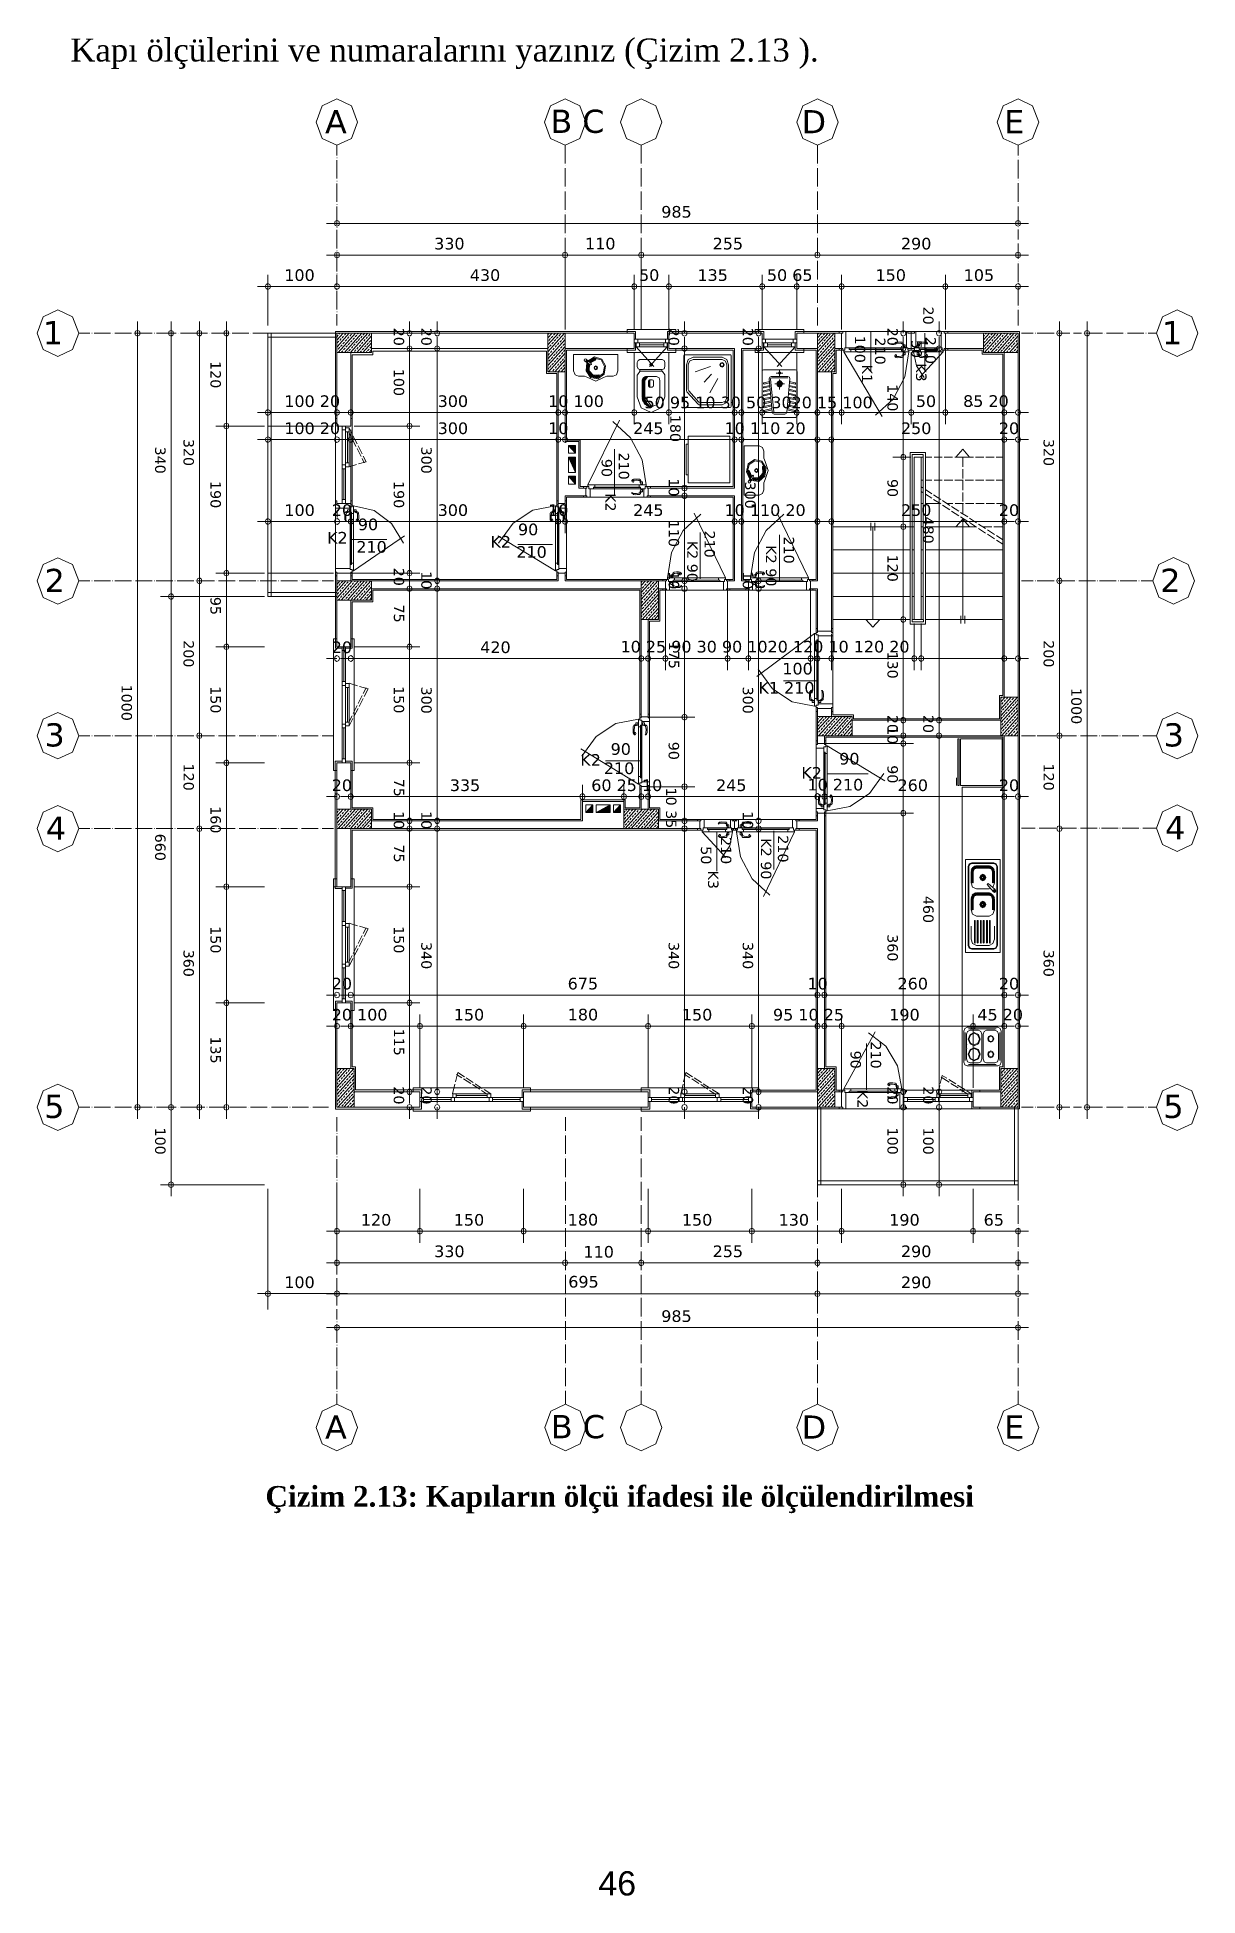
# Model space of a CAD drawing. Header units: millimetres. Extents: x 1.23 to 6.48, y 0.82 to 9.22.
import ezdxf

# ---------------------------------------------------------------- set-up
doc = ezdxf.new("R2010")
doc.units = ezdxf.units.MM
doc.layers.add('PDF_Geometry', color=7, linetype='Continuous', true_color=0x66ccff)
doc.layers.add('PDF_Text', color=7, linetype='Continuous')
doc.styles.add('PDF Arial', font='arial.ttf')
doc.styles.add('PDF Times New Roman', font='times.ttf')
doc.styles.add('PDF Times New Roman Bold', font='timesbd.ttf')
doc.styles.add('PDF Verdana', font='verdana.ttf')

msp = doc.modelspace()

# ---------------------------------------------------------------- texts
at = {"layer": 'PDF_Text'}
for s, height, style, p in [('Kapı ölçülerini ve numaralarını yazınız (Çizim 2.13 ).', 0.103844, 'PDF Times New Roman', (1.3761, 9.1148)), ('A', 0.1048, 'PDF Verdana', (2.5279, 8.7903)), ('B C', 0.10478, 'PDF Verdana', (3.5471, 8.7922)), ('D', 0.1048, 'PDF Verdana', (4.6831, 8.7903)), ('E', 0.1048, 'PDF Verdana', (5.599, 8.7903)), ('985', 0.05255, 'PDF Verdana', (4.0484, 8.4091)), ('330', 0.05255, 'PDF Verdana', (3.0213, 8.2654)), ('110', 0.05255, 'PDF Verdana', (3.7038, 8.2654)), ('255', 0.05255, 'PDF Verdana', (4.2808, 8.2654)), ('290', 0.05255, 'PDF Verdana', (5.1324, 8.2654)), ('100', 0.05255, 'PDF Verdana', (2.3436, 8.123)), ('430', 0.05255, 'PDF Verdana', (3.1826, 8.123)), ('50', 0.05255, 'PDF Verdana', (3.9479, 8.123)), ('135', 0.05255, 'PDF Verdana', (4.2121, 8.123)), ('50 65', 0.05255, 'PDF Verdana', (4.5262, 8.123)), ('150', 0.05255, 'PDF Verdana', (5.0174, 8.123)), ('105', 0.05255, 'PDF Verdana', (5.4162, 8.123)), ('1', 0.1048, 'PDF Verdana', (1.2513, 7.8363)), ('1', 0.1048, 'PDF Verdana', (6.3128, 7.8363)), ('100 20', 0.05255, 'PDF Verdana', (2.3436, 7.5532)), ('300', 0.05255, 'PDF Verdana', (3.0372, 7.5532)), ('10 100', 0.05255, 'PDF Verdana', (3.5368, 7.5532)), ('50 95 10 30 50 3020 15 100', 0.052552, 'PDF Verdana', (3.9729, 7.5473)), ('50', 0.05255, 'PDF Verdana', (5.1996, 7.5532)), ('85 20', 0.05255, 'PDF Verdana', (5.4134, 7.5537)), ('100 20', 0.05255, 'PDF Verdana', (2.3436, 7.4308)), ('300', 0.05255, 'PDF Verdana', (3.0372, 7.4308)), ('10', 0.05255, 'PDF Verdana', (3.5368, 7.4308)), ('245', 0.05255, 'PDF Verdana', (3.9212, 7.4308)), ('10 110 20', 0.05255, 'PDF Verdana', (4.3345, 7.4308)), ('250', 0.05255, 'PDF Verdana', (5.1324, 7.4308)), ('20', 0.05255, 'PDF Verdana', (5.5752, 7.4308)), ('100', 0.05255, 'PDF Verdana', (2.344, 7.0606)), ('20', 0.05255, 'PDF Verdana', (2.5585, 7.0606)), ('300', 0.05255, 'PDF Verdana', (3.0372, 7.0606)), ('10', 0.05255, 'PDF Verdana', (3.5368, 7.0606)), ('245', 0.05255, 'PDF Verdana', (3.9212, 7.0606)), ('10 110 20', 0.05255, 'PDF Verdana', (4.3345, 7.0606)), ('250', 0.05255, 'PDF Verdana', (5.1324, 7.0606)), ('20', 0.05255, 'PDF Verdana', (5.5752, 7.0606)), ('90', 0.05255, 'PDF Verdana', (2.6762, 6.9962)), ('90', 0.05255, 'PDF Verdana', (3.4004, 6.9735)), ('210', 0.05255, 'PDF Verdana', (2.6694, 6.8946)), ('210', 0.05255, 'PDF Verdana', (3.3931, 6.8715)), ('2', 0.1048, 'PDF Verdana', (1.2595, 6.7166)), ('2', 0.1048, 'PDF Verdana', (6.3051, 6.7172)), ('20', 0.05255, 'PDF Verdana', (2.5581, 6.4409)), ('420', 0.05255, 'PDF Verdana', (3.2297, 6.4409)), ('10 25 90 30 90 1020 120 10 120 20', 0.052552, 'PDF Verdana', (3.8643, 6.4434)), ('100', 0.05255, 'PDF Verdana', (4.5959, 6.3439)), ('K1 210', 0.05255, 'PDF Verdana', (4.4879, 6.2576)), ('3', 0.1048, 'PDF Verdana', (1.2591, 6.0186)), ('3', 0.1048, 'PDF Verdana', (6.3206, 6.0186)), ('90', 0.05255, 'PDF Verdana', (3.8194, 5.9807)), ('90', 0.05255, 'PDF Verdana', (4.8532, 5.9369)), ('210', 0.05255, 'PDF Verdana', (3.7888, 5.8938)), ('20', 0.05255, 'PDF Verdana', (2.5581, 5.8171)), ('335', 0.05255, 'PDF Verdana', (3.0922, 5.8171)), ('60 25 10', 0.05255, 'PDF Verdana', (3.7319, 5.8171)), ('245', 0.05255, 'PDF Verdana', (4.2962, 5.8171)), ('10 210', 0.05255, 'PDF Verdana', (4.7096, 5.8195)), ('260', 0.05255, 'PDF Verdana', (5.117, 5.8171)), ('20', 0.05255, 'PDF Verdana', (5.5752, 5.8171)), ('4', 0.1048, 'PDF Verdana', (1.2655, 5.5965)), ('4', 0.1048, 'PDF Verdana', (6.3269, 5.5991)), ('20', 0.05255, 'PDF Verdana', (2.5581, 4.9204)), ('675', 0.05255, 'PDF Verdana', (3.6252, 4.9204)), ('10', 0.05255, 'PDF Verdana', (4.7096, 4.9204)), ('260', 0.05255, 'PDF Verdana', (5.117, 4.9204)), ('20', 0.05255, 'PDF Verdana', (5.5752, 4.9204)), ('20 100', 0.05255, 'PDF Verdana', (2.5581, 4.7799)), ('150', 0.05255, 'PDF Verdana', (3.1101, 4.7799)), ('180', 0.05255, 'PDF Verdana', (3.6254, 4.7804)), ('150', 0.05255, 'PDF Verdana', (4.1416, 4.7799)), ('95 10 25', 0.05255, 'PDF Verdana', (4.5538, 4.7799)), ('190', 0.05255, 'PDF Verdana', (5.0796, 4.7799)), ('45 20', 0.05255, 'PDF Verdana', (5.478, 4.7799)), ('5', 0.1048, 'PDF Verdana', (1.2577, 4.3393)), ('5', 0.1048, 'PDF Verdana', (6.3192, 4.3393)), ('120', 0.05255, 'PDF Verdana', (2.6898, 3.8525)), ('150', 0.05255, 'PDF Verdana', (3.1101, 3.8525)), ('180', 0.05255, 'PDF Verdana', (3.6254, 3.8531)), ('150', 0.05255, 'PDF Verdana', (4.1416, 3.8525)), ('130', 0.05255, 'PDF Verdana', (4.5792, 3.8525)), ('190', 0.05255, 'PDF Verdana', (5.0796, 3.8525)), ('65', 0.05255, 'PDF Verdana', (5.5064, 3.8525)), ('330', 0.05255, 'PDF Verdana', (3.0213, 3.7102)), ('110', 0.05255, 'PDF Verdana', (3.6967, 3.708)), ('255', 0.05255, 'PDF Verdana', (4.2808, 3.7102)), ('290', 0.05255, 'PDF Verdana', (5.1324, 3.7102)), ('100', 0.05255, 'PDF Verdana', (2.3436, 3.5705)), ('695', 0.05255, 'PDF Verdana', (3.628, 3.5727)), ('290', 0.05255, 'PDF Verdana', (5.1324, 3.57)), ('985', 0.05255, 'PDF Verdana', (4.0484, 3.4172)), ('A', 0.1048, 'PDF Verdana', (2.5279, 2.8896)), ('B C', 0.10478, 'PDF Verdana', (3.5491, 2.8915)), ('D', 0.1048, 'PDF Verdana', (4.6835, 2.8896)), ('E', 0.1048, 'PDF Verdana', (5.599, 2.8896)), ('Çizim 2.13: Kapıların ölçü ifadesi ile ölçülendirilmesi', 0.093483, 'PDF Times New Roman Bold', (2.2581, 2.5819))]:
    msp.add_text(s, height=height, dxfattribs=dict(at, style=style)).set_placement(p)
at = {"layer": 'PDF_Text', "style": 'PDF Verdana'}
for s, p in [('20', (5.2329, 8.0072)), ('20', (2.8385, 7.9114)), ('20', (2.9632, 7.9114)), ('20', (4.0819, 7.9114)), ('20', (4.417, 7.9114)), ('20', (5.0714, 7.9114)), ('100', (4.9239, 7.8755)), ('210', (5.015, 7.8674)), ('50', (5.1798, 7.8567)), ('210', (5.2433, 7.8705)), ('120', (2.0098, 7.7606)), ('100', (2.8385, 7.7257)), ('140', (5.0714, 7.6561)), ('180', (4.089, 7.5176)), ('320', (1.8878, 7.409)), ('320', (5.7775, 7.409)), ('340', (1.7595, 7.3741)), ('300', (2.9632, 7.3741)), ('90', (3.7788, 7.3187)), ('210', (3.856, 7.3472)), ('190', (2.0098, 7.2184)), ('190', (2.8385, 7.2184)), ('10', (4.0819, 7.2307)), ('300', (4.4276, 7.2161)), ('90', (5.0714, 7.2278)), ('110', (4.0819, 7.0431)), ('210', (4.2443, 6.9947)), ('480', (5.2329, 7.0581)), ('K2 90', (4.1658, 6.9481)), ('K2 90', (4.5219, 6.9277)), ('210', (4.6023, 6.9677)), ('20', (2.8385, 6.8265)), ('120', (5.0714, 6.8857)), ('10', (2.9632, 6.8108)), ('10', (4.0819, 6.8108)), ('10', (4.417, 6.8108)), ('95', (2.0098, 6.6947)), ('75', (2.8394, 6.66)), ('200', (1.8878, 6.4989)), ('175', (4.0827, 6.492)), ('200', (5.7775, 6.4989)), ('130', (5.0714, 6.448)), ('1000', (1.6078, 6.2981)), ('150', (2.0098, 6.291)), ('150', (2.8385, 6.291)), ('300', (2.9632, 6.2893)), ('300', (4.417, 6.2893)), ('1000', (5.9027, 6.283)), ('20', (5.0714, 6.1614)), ('20', (5.2329, 6.1614)), ('10', (5.0714, 6.1106)), ('90', (4.0819, 6.0398)), ('120', (1.8878, 5.9412)), ('90', (5.0714, 5.9338)), ('120', (5.7775, 5.9412)), ('75', (2.8394, 5.8729)), ('10 35', (4.07, 5.833)), ('160', (2.0098, 5.7487)), ('10', (2.8385, 5.7262)), ('10', (2.9632, 5.7262)), ('10', (4.417, 5.7262)), ('660', (1.7595, 5.6241)), ('75', (2.8394, 5.5754)), ('50', (4.228, 5.5675)), ('210', (4.3183, 5.6093)), ('K2 90', (4.4993, 5.6032)), ('210', (4.5761, 5.6169)), ('460', (5.2329, 5.3432)), ('150', (2.0098, 5.206)), ('150', (2.8385, 5.206)), ('340', (2.9632, 5.1345)), ('340', (4.0819, 5.1345)), ('340', (4.417, 5.1345)), ('360', (5.0714, 5.1696)), ('360', (1.8878, 5.1)), ('360', (5.7775, 5.1)), ('115', (2.8393, 4.743)), ('135', (2.0098, 4.7079)), ('90', (4.9046, 4.6437)), ('210', (4.9957, 4.6852)), ('20', (2.8385, 4.4821)), ('20', (2.9632, 4.4821)), ('20', (4.0819, 4.4821)), ('20', (4.417, 4.4821)), ('20', (5.0714, 4.4821)), ('20', (5.2329, 4.4821)), ('100', (1.7595, 4.296)), ('100', (5.0714, 4.296)), ('100', (5.2329, 4.296))]:
    msp.add_text(s, height=0.04694, rotation=270, dxfattribs=at).set_placement(p)
at = {"layer": 'PDF_Text', "color": 1, "style": 'PDF Verdana'}
for s, p in [('K1', (4.9559, 7.7446)), ('K3', (5.2008, 7.7508)), ('K2', (3.7956, 7.1637)), ('K3', (4.2602, 5.4577)), ('K2', (4.9356, 4.4662))]:
    msp.add_text(s, height=0.04694, rotation=270, dxfattribs=at).set_placement(p)
for p in [(2.5371, 6.9357), (3.2758, 6.9175), (3.6822, 5.9312), (4.6816, 5.8727)]:
    msp.add_text('K2', height=0.05255, dxfattribs=at).set_placement(p)
at = {"layer": 'PDF_Text', "insert": (3.764, 0.823), "char_height": 0.10976, "attachment_point": 7, "style": 'PDF Arial'}
msp.add_mtext('46', dxfattribs=at)

# ---------------------------------------------------------------- linework, layer by layer
at = {"layer": 'PDF_Geometry', "color": 7, "lineweight": 5}
for p, q in [((2.5156, 8.9151), (2.4879, 8.8409)), ((2.5818, 8.946), (2.5156, 8.9151)), ((2.6479, 8.9151), (2.5818, 8.946)), ((2.6753, 8.8409), (2.6479, 8.9151)), ((3.5471, 8.9151), (3.5198, 8.8409)), ((3.6133, 8.946), (3.5471, 8.9151)), ((3.6802, 8.9151), (3.6133, 8.946)), ((3.7075, 8.8409), (3.6802, 8.9151)), ((3.891, 8.9151), (3.8635, 8.8409)), ((3.9579, 8.946), (3.891, 8.9151)), ((4.0239, 8.9151), (3.9579, 8.946)), ((4.0514, 8.8409), (4.0239, 8.9151)), ((4.6887, 8.9151), (4.6614, 8.8409)), ((4.7548, 8.946), (4.6887, 8.9151)), ((4.8213, 8.9151), (4.7548, 8.946)), ((4.8488, 8.8409), (4.8213, 8.9151)), ((5.5953, 8.9151), (5.5676, 8.8409)), ((5.6619, 8.946), (5.5953, 8.9151)), ((5.728, 8.9151), (5.6619, 8.946)), ((5.7558, 8.8409), (5.728, 8.9151)), ((2.4879, 8.8409), (2.5156, 8.7669)), ((2.6479, 8.7669), (2.6753, 8.8409)), ((3.5198, 8.8409), (3.5471, 8.7669)), ((3.6802, 8.7669), (3.7075, 8.8409)), ((3.8635, 8.8409), (3.891, 8.7669)), ((4.0239, 8.7669), (4.0514, 8.8409)), ((4.6614, 8.8409), (4.6887, 8.7669)), ((4.8213, 8.7669), (4.8488, 8.8409)), ((5.5676, 8.8409), (5.5953, 8.7669)), ((5.728, 8.7669), (5.7558, 8.8409)), ((2.5156, 8.7669), (2.5818, 8.7359)), ((2.5818, 8.7359), (2.6479, 8.7669)), ((3.5471, 8.7669), (3.6133, 8.7359)), ((3.6133, 8.7359), (3.6802, 8.7669)), ((3.891, 8.7669), (3.9579, 8.7359)), ((3.9579, 8.7359), (4.0239, 8.7669)), ((4.6887, 8.7669), (4.7548, 8.7359)), ((4.7548, 8.7359), (4.8213, 8.7669)), ((5.5953, 8.7669), (5.6619, 8.7359)), ((5.6619, 8.7359), (5.728, 8.7669)), ((2.5818, 8.6897), (2.5818, 8.7359)), ((2.5818, 8.6791), (2.5822, 8.6791)), ((2.5818, 8.5852), (2.5818, 8.669)), ((3.6133, 8.6542), (3.6133, 8.7359)), ((3.9579, 8.6542), (3.9579, 8.7359)), ((4.7548, 8.6542), (4.7548, 8.7359)), ((5.6619, 8.6906), (5.6619, 8.7359)), ((5.6619, 8.6804), (5.6622, 8.6804)), ((5.6619, 8.5859), (5.6619, 8.6697)), ((2.5818, 8.5744), (2.5822, 8.5744)), ((3.6133, 8.6437), (3.6141, 8.6437)), ((3.6133, 8.5492), (3.6133, 8.6333)), ((3.9579, 8.6437), (3.9582, 8.6437)), ((3.9579, 8.5495), (3.9579, 8.6333)), ((4.7548, 8.6437), (4.7553, 8.6437)), ((4.7548, 8.5495), (4.7548, 8.6333)), ((5.6619, 8.5754), (5.6622, 8.5754)), ((2.5818, 8.4799), (2.5818, 8.5637)), ((3.6133, 8.5385), (3.6141, 8.5385)), ((3.6133, 8.4441), (3.6133, 8.5279)), ((3.9579, 8.5385), (3.9582, 8.5385)), ((3.9579, 8.4441), (3.9579, 8.5279)), ((4.7548, 8.5385), (4.7553, 8.5385)), ((4.7548, 8.4441), (4.7548, 8.5279)), ((5.6619, 8.4808), (5.6619, 8.5652)), ((2.5818, 8.4688), (2.5822, 8.4688)), ((2.5818, 8.3749), (2.5818, 8.4587)), ((3.6133, 8.4334), (3.6141, 8.4334)), ((3.6133, 8.3391), (3.6133, 8.4232)), ((3.9579, 8.4334), (3.9582, 8.4334)), ((3.9579, 8.3391), (3.9579, 8.4232)), ((4.7548, 8.4334), (4.7553, 8.4334)), ((4.7548, 8.3391), (4.7548, 8.4232)), ((5.6619, 8.4707), (5.6622, 8.4707)), ((5.6619, 8.3761), (5.6619, 8.4601)), ((2.5347, 8.3832), (5.7087, 8.3832)), ((2.5735, 8.3927), (2.5699, 8.3832)), ((2.5699, 8.3832), (2.5735, 8.374)), ((2.5818, 8.3967), (2.5735, 8.3927)), ((2.5735, 8.374), (2.5818, 8.37)), ((2.5901, 8.3927), (2.5818, 8.3967)), ((2.5818, 8.37), (2.5901, 8.374)), ((2.5818, 8.3643), (2.5822, 8.3643)), ((2.5818, 8.2698), (2.5818, 8.3536)), ((2.5937, 8.3832), (2.5901, 8.3927)), ((2.5901, 8.374), (2.5937, 8.3832)), ((3.6133, 8.3287), (3.6141, 8.3287)), ((3.6133, 8.2344), (3.6133, 8.3182)), ((3.9579, 8.3287), (3.9582, 8.3287)), ((3.9579, 8.2344), (3.9579, 8.3182)), ((4.7548, 8.3287), (4.7553, 8.3287)), ((4.7548, 8.2344), (4.7548, 8.3182)), ((5.6536, 8.3927), (5.6501, 8.3832)), ((5.6501, 8.3832), (5.6536, 8.374)), ((5.6619, 8.3967), (5.6536, 8.3927)), ((5.6536, 8.374), (5.6619, 8.37)), ((5.6702, 8.3927), (5.6619, 8.3967)), ((5.6619, 8.37), (5.6702, 8.374)), ((5.6619, 8.365), (5.6622, 8.365)), ((5.6619, 8.3098), (5.6619, 8.3549)), ((5.6734, 8.3832), (5.6702, 8.3927)), ((5.6702, 8.374), (5.6734, 8.3832)), ((2.5347, 8.24), (3.6604, 8.24)), ((2.5735, 8.2494), (2.5699, 8.24)), ((2.5699, 8.24), (2.5735, 8.2307)), ((2.5818, 8.2534), (2.5735, 8.2494)), ((2.5818, 8.2591), (2.5822, 8.2591)), ((2.5901, 8.2494), (2.5818, 8.2534)), ((2.5818, 8.1651), (2.5818, 8.2489)), ((2.5937, 8.24), (2.5901, 8.2494)), ((2.5901, 8.2307), (2.5937, 8.24)), ((3.5669, 8.24), (4.0041, 8.24)), ((3.6054, 8.2494), (3.6021, 8.24)), ((3.6054, 8.2494), (3.6021, 8.24)), ((3.6021, 8.24), (3.6054, 8.2307)), ((3.6021, 8.24), (3.6054, 8.2307)), ((3.6133, 8.2534), (3.6054, 8.2494)), ((3.6133, 8.2534), (3.6054, 8.2494)), ((3.6133, 8.2051), (3.6133, 8.2747)), ((3.6216, 8.2494), (3.6133, 8.2534)), ((3.6216, 8.2494), (3.6133, 8.2534)), ((3.6252, 8.24), (3.6216, 8.2494)), ((3.6252, 8.24), (3.6216, 8.2494)), ((3.6216, 8.2307), (3.6252, 8.24)), ((3.6216, 8.2307), (3.6252, 8.24)), ((3.9108, 8.24), (4.802, 8.24)), ((3.9496, 8.2494), (3.946, 8.24)), ((3.9496, 8.2494), (3.946, 8.24)), ((3.946, 8.24), (3.9496, 8.2307)), ((3.946, 8.24), (3.9496, 8.2307)), ((3.9579, 8.2534), (3.9496, 8.2494)), ((3.9579, 8.2534), (3.9496, 8.2494)), ((3.9579, 8.2051), (3.9579, 8.2747)), ((3.9661, 8.2494), (3.9579, 8.2534)), ((3.9661, 8.2494), (3.9579, 8.2534)), ((3.9694, 8.24), (3.9661, 8.2494)), ((3.9694, 8.24), (3.9661, 8.2494)), ((3.9661, 8.2307), (3.9694, 8.24)), ((3.9661, 8.2307), (3.9694, 8.24)), ((4.7077, 8.24), (5.7087, 8.24)), ((4.7465, 8.2494), (4.7434, 8.24)), ((4.7465, 8.2494), (4.7434, 8.24)), ((4.7434, 8.24), (4.7465, 8.2307)), ((4.7434, 8.24), (4.7465, 8.2307)), ((4.7548, 8.2534), (4.7465, 8.2494)), ((4.7548, 8.2534), (4.7465, 8.2494)), ((4.7632, 8.2494), (4.7548, 8.2534)), ((4.7632, 8.2494), (4.7548, 8.2534)), ((4.7668, 8.24), (4.7632, 8.2494)), ((4.7668, 8.24), (4.7632, 8.2494)), ((4.7632, 8.2307), (4.7668, 8.24)), ((4.7632, 8.2307), (4.7668, 8.24)), ((5.6536, 8.2494), (5.6501, 8.24)), ((5.6501, 8.24), (5.6536, 8.2307)), ((5.6619, 8.2534), (5.6536, 8.2494)), ((5.6619, 8.2227), (5.6619, 8.2923)), ((5.6702, 8.2494), (5.6619, 8.2534)), ((5.6734, 8.24), (5.6702, 8.2494)), ((5.6702, 8.2307), (5.6734, 8.24)), ((2.2693, 7.9217), (2.2693, 8.1506)), ((2.5735, 8.2307), (2.5818, 8.2267)), ((2.5818, 8.2267), (2.5901, 8.2307)), ((2.5818, 8.1546), (2.5822, 8.1546)), ((2.5818, 8.0991), (2.5818, 8.1506)), ((3.6054, 8.2307), (3.6133, 8.2267)), ((3.6054, 8.2307), (3.6133, 8.2267)), ((3.6133, 8.2267), (3.6216, 8.2307)), ((3.6133, 8.2267), (3.6216, 8.2307)), ((3.6133, 8.2236), (3.6141, 8.2236)), ((3.6133, 8.1293), (3.6133, 8.2135)), ((3.6133, 8.1944), (3.6141, 8.1944)), ((3.6133, 8.1), (3.6133, 8.1842)), ((3.9262, 7.9217), (3.9262, 8.1506)), ((3.9496, 8.2307), (3.9579, 8.2267)), ((3.9496, 8.2307), (3.9579, 8.2267)), ((3.9579, 8.2267), (3.9661, 8.2307)), ((3.9579, 8.2267), (3.9661, 8.2307)), ((3.9579, 8.2236), (3.9582, 8.2236)), ((3.9579, 8.1293), (3.9579, 8.2135)), ((3.9579, 8.1944), (3.9582, 8.1944)), ((3.9579, 8.1004), (3.9579, 8.1842)), ((4.083, 7.9217), (4.083, 8.1506)), ((4.5049, 7.9217), (4.5049, 8.1506)), ((4.6614, 7.9217), (4.6614, 8.1506)), ((4.7465, 8.2307), (4.7548, 8.2267)), ((4.7465, 8.2307), (4.7548, 8.2267)), ((4.7548, 8.2267), (4.7632, 8.2307)), ((4.7548, 8.2267), (4.7632, 8.2307)), ((4.7548, 8.2236), (4.7553, 8.2236)), ((4.7548, 8.1293), (4.7548, 8.2135)), ((4.8642, 7.9217), (4.8642, 8.1506)), ((5.3331, 7.9217), (5.3331, 8.1506)), ((5.6536, 8.2307), (5.6619, 8.2267)), ((5.6619, 8.2267), (5.6702, 8.2307)), ((5.6619, 8.2116), (5.6622, 8.2116)), ((5.6619, 8.1173), (5.6619, 8.2015)), ((2.6289, 8.0977), (2.2221, 8.0977)), ((2.2609, 8.1071), (2.2574, 8.0977)), ((2.2574, 8.0977), (2.2609, 8.0884)), ((2.2693, 8.1111), (2.2609, 8.1071)), ((2.2609, 8.0884), (2.2693, 8.0849)), ((2.2776, 8.1071), (2.2693, 8.1111)), ((2.2693, 8.0849), (2.2776, 8.0884)), ((2.2808, 8.0977), (2.2776, 8.1071)), ((2.2776, 8.0884), (2.2808, 8.0977)), ((2.5347, 8.0977), (3.973, 8.0977)), ((2.5735, 8.1071), (2.5699, 8.0977)), ((2.5735, 8.1071), (2.5699, 8.0977)), ((2.5699, 8.0977), (2.5735, 8.0884)), ((2.5699, 8.0977), (2.5735, 8.0884)), ((2.5818, 8.1111), (2.5735, 8.1071)), ((2.5818, 8.1111), (2.5735, 8.1071)), ((2.5735, 8.0884), (2.5818, 8.0849)), ((2.5735, 8.0884), (2.5818, 8.0849)), ((2.5818, 8.0977), (2.5818, 8.1438)), ((2.5901, 8.1071), (2.5818, 8.1111)), ((2.5901, 8.1071), (2.5818, 8.1111)), ((2.5818, 8.0884), (2.5822, 8.0884)), ((2.5818, 8.0849), (2.5901, 8.0884)), ((2.5818, 8.0849), (2.5901, 8.0884)), ((2.5818, 7.9941), (2.5818, 8.0778)), ((2.5937, 8.0977), (2.5901, 8.1071)), ((2.5937, 8.0977), (2.5901, 8.1071)), ((2.5901, 8.0884), (2.5937, 8.0977)), ((2.5901, 8.0884), (2.5937, 8.0977)), ((3.6133, 8.1189), (3.6141, 8.1189)), ((3.6133, 8.024), (3.6133, 8.1078)), ((3.6133, 8.0897), (3.6141, 8.0897)), ((3.6133, 7.9953), (3.6133, 8.0791)), ((3.8794, 8.0977), (4.1293, 8.0977)), ((3.9182, 8.1071), (3.9147, 8.0977)), ((3.9182, 8.1071), (3.9147, 8.0977)), ((3.9147, 8.0977), (3.9182, 8.0884)), ((3.9147, 8.0977), (3.9182, 8.0884)), ((3.9262, 8.1111), (3.9182, 8.1071)), ((3.9262, 8.1111), (3.9182, 8.1071)), ((3.9182, 8.0884), (3.9262, 8.0849)), ((3.9182, 8.0884), (3.9262, 8.0849)), ((3.9262, 7.9039), (3.9262, 8.1327)), ((3.9345, 8.1071), (3.9262, 8.1111)), ((3.9345, 8.1071), (3.9262, 8.1111)), ((3.9262, 8.0849), (3.9345, 8.0884)), ((3.9262, 8.0849), (3.9345, 8.0884)), ((3.9381, 8.0977), (3.9345, 8.1071)), ((3.9381, 8.0977), (3.9345, 8.1071)), ((3.9345, 8.0884), (3.9381, 8.0977)), ((3.9345, 8.0884), (3.9381, 8.0977)), ((3.9579, 8.1189), (3.9582, 8.1189)), ((3.9579, 8.024), (3.9579, 8.1078)), ((3.9579, 8.0897), (3.9582, 8.0897)), ((3.9579, 7.9953), (3.9579, 8.0791)), ((4.036, 8.0977), (4.5516, 8.0977)), ((4.0748, 8.1071), (4.0712, 8.0977)), ((4.0748, 8.1071), (4.0712, 8.0977)), ((4.0712, 8.0977), (4.0748, 8.0884)), ((4.0712, 8.0977), (4.0748, 8.0884)), ((4.083, 8.1111), (4.0748, 8.1071)), ((4.083, 8.1111), (4.0748, 8.1071)), ((4.0748, 8.0884), (4.083, 8.0849)), ((4.0748, 8.0884), (4.083, 8.0849)), ((4.083, 7.9039), (4.083, 8.1327)), ((4.091, 8.1071), (4.083, 8.1111)), ((4.091, 8.1071), (4.083, 8.1111)), ((4.083, 8.0849), (4.091, 8.0884)), ((4.083, 8.0849), (4.091, 8.0884)), ((4.0941, 8.0977), (4.091, 8.1071)), ((4.0941, 8.0977), (4.091, 8.1071)), ((4.091, 8.0884), (4.0941, 8.0977)), ((4.091, 8.0884), (4.0941, 8.0977)), ((4.4578, 8.0977), (4.7077, 8.0977)), ((4.4966, 8.1071), (4.493, 8.0977)), ((4.4966, 8.1071), (4.493, 8.0977)), ((4.493, 8.0977), (4.4966, 8.0884)), ((4.493, 8.0977), (4.4966, 8.0884)), ((4.5049, 8.1111), (4.4966, 8.1071)), ((4.5049, 8.1111), (4.4966, 8.1071)), ((4.4966, 8.0884), (4.5049, 8.0849)), ((4.4966, 8.0884), (4.5049, 8.0849)), ((4.5049, 7.9039), (4.5049, 8.1327)), ((4.5132, 8.1071), (4.5049, 8.1111)), ((4.5132, 8.1071), (4.5049, 8.1111)), ((4.5049, 8.0849), (4.5132, 8.0884)), ((4.5049, 8.0849), (4.5132, 8.0884)), ((4.5164, 8.0977), (4.5132, 8.1071)), ((4.5164, 8.0977), (4.5132, 8.1071)), ((4.5132, 8.0884), (4.5164, 8.0977)), ((4.5132, 8.0884), (4.5164, 8.0977)), ((4.6142, 8.0977), (4.9113, 8.0977)), ((4.653, 8.1071), (4.6496, 8.0977)), ((4.653, 8.1071), (4.6496, 8.0977)), ((4.6496, 8.0977), (4.653, 8.0884)), ((4.6496, 8.0977), (4.653, 8.0884)), ((4.6614, 8.1111), (4.653, 8.1071)), ((4.6614, 8.1111), (4.653, 8.1071)), ((4.653, 8.0884), (4.6614, 8.0849)), ((4.653, 8.0884), (4.6614, 8.0849)), ((4.6614, 7.9039), (4.6614, 8.1327)), ((4.6697, 8.1071), (4.6614, 8.1111)), ((4.6697, 8.1071), (4.6614, 8.1111)), ((4.6614, 8.0849), (4.6697, 8.0884)), ((4.6614, 8.0849), (4.6697, 8.0884)), ((4.6728, 8.0977), (4.6697, 8.1071)), ((4.6728, 8.0977), (4.6697, 8.1071)), ((4.6697, 8.0884), (4.6728, 8.0977)), ((4.6697, 8.0884), (4.6728, 8.0977)), ((4.7548, 8.1189), (4.7553, 8.1189)), ((4.7548, 8.024), (4.7548, 8.1078)), ((4.8178, 8.0977), (5.3804, 8.0977)), ((4.8562, 8.1071), (4.8527, 8.0977)), ((4.8562, 8.1071), (4.8527, 8.0977)), ((4.8527, 8.0977), (4.8562, 8.0884)), ((4.8527, 8.0977), (4.8562, 8.0884)), ((4.8642, 8.1111), (4.8562, 8.1071)), ((4.8642, 8.1111), (4.8562, 8.1071)), ((4.8562, 8.0884), (4.8642, 8.0849)), ((4.8562, 8.0884), (4.8642, 8.0849)), ((4.8642, 7.9039), (4.8642, 8.1327)), ((4.8725, 8.1071), (4.8642, 8.1111)), ((4.8725, 8.1071), (4.8642, 8.1111)), ((4.8642, 8.0849), (4.8725, 8.0884)), ((4.8642, 8.0849), (4.8725, 8.0884)), ((4.8761, 8.0977), (4.8725, 8.1071)), ((4.8761, 8.0977), (4.8725, 8.1071)), ((4.8725, 8.0884), (4.8761, 8.0977)), ((4.8725, 8.0884), (4.8761, 8.0977)), ((5.2868, 8.0977), (5.7087, 8.0977)), ((5.3252, 8.1071), (5.3216, 8.0977)), ((5.3252, 8.1071), (5.3216, 8.0977)), ((5.3216, 8.0977), (5.3252, 8.0884)), ((5.3216, 8.0977), (5.3252, 8.0884)), ((5.3331, 8.1111), (5.3252, 8.1071)), ((5.3331, 8.1111), (5.3252, 8.1071)), ((5.3252, 8.0884), (5.3331, 8.0849)), ((5.3252, 8.0884), (5.3331, 8.0849)), ((5.3331, 7.9039), (5.3331, 8.1327)), ((5.3414, 8.1071), (5.3331, 8.1111)), ((5.3414, 8.1071), (5.3331, 8.1111)), ((5.3331, 8.0849), (5.3414, 8.0884)), ((5.3331, 8.0849), (5.3414, 8.0884)), ((5.345, 8.0977), (5.3414, 8.1071)), ((5.345, 8.0977), (5.3414, 8.1071)), ((5.3414, 8.0884), (5.345, 8.0977)), ((5.3414, 8.0884), (5.345, 8.0977)), ((5.6536, 8.1071), (5.6501, 8.0977)), ((5.6501, 8.0977), (5.6536, 8.0884)), ((5.6619, 8.1111), (5.6536, 8.1071)), ((5.6536, 8.0884), (5.6619, 8.0849)), ((5.6702, 8.1071), (5.6619, 8.1111)), ((5.6619, 8.1071), (5.6622, 8.1071)), ((5.6619, 8.0126), (5.6619, 8.0964)), ((5.6619, 8.0849), (5.6702, 8.0884)), ((5.6734, 8.0977), (5.6702, 8.1071)), ((5.6702, 8.0884), (5.6734, 8.0977)), ((1.3198, 7.9917), (1.2532, 7.9612)), ((1.3863, 7.9612), (1.3198, 7.9917)), ((2.5818, 7.9833), (2.5822, 7.9833)), ((3.6133, 8.0135), (3.6141, 8.0135)), ((3.6133, 7.9217), (3.6133, 8.0033)), ((3.6133, 7.9842), (3.6141, 7.9842)), ((3.9579, 8.0135), (3.9582, 8.0135)), ((3.9579, 7.9217), (3.9579, 8.0033)), ((3.9579, 7.9842), (3.9582, 7.9842)), ((4.7548, 8.0135), (4.7553, 8.0135)), ((4.7548, 7.9217), (4.7548, 8.0033)), ((5.6619, 8.0019), (5.6622, 8.0019)), ((5.6619, 7.9217), (5.6619, 7.9917)), ((6.3817, 7.9917), (6.3155, 7.9612)), ((6.4478, 7.9612), (6.3817, 7.9917)), ((1.2532, 7.9612), (1.2259, 7.8872)), ((1.4137, 7.8872), (1.3863, 7.9612)), ((1.6798, 7.8995), (1.6711, 7.8964)), ((1.6798, 7.939), (1.6798, 4.335)), ((1.6882, 7.8964), (1.6798, 7.8995)), ((1.8316, 7.8995), (1.8228, 7.8964)), ((1.8316, 7.939), (1.8316, 6.644)), ((1.8399, 7.8964), (1.8316, 7.8995)), ((1.9599, 7.8995), (1.9516, 7.8964)), ((1.9599, 7.939), (1.9599, 6.7146)), ((1.9682, 7.8964), (1.9599, 7.8995)), ((2.0815, 7.8995), (2.0732, 7.8964)), ((2.0815, 7.4144), (2.0815, 7.939)), ((2.0898, 7.8964), (2.0815, 7.8995)), ((2.5818, 7.9217), (2.5818, 7.9731)), ((2.9098, 7.8995), (2.9018, 7.8964)), ((2.9098, 7.8872), (2.9098, 7.939)), ((2.9181, 7.8964), (2.9098, 7.8995)), ((3.035, 7.8995), (3.0267, 7.8964)), ((3.035, 7.8872), (3.035, 7.939)), ((3.0432, 7.8964), (3.035, 7.8995)), ((3.6133, 7.9039), (3.6133, 7.9741)), ((3.9579, 7.9039), (3.9579, 7.9741)), ((4.1535, 7.8995), (4.1452, 7.8964)), ((4.1535, 7.8872), (4.1535, 7.939)), ((4.1618, 7.8964), (4.1535, 7.8995)), ((4.4886, 7.8995), (4.4804, 7.8964)), ((4.4886, 7.8872), (4.4886, 7.939)), ((4.4969, 7.8964), (4.4886, 7.8995)), ((5.143, 7.8995), (5.1347, 7.8964)), ((5.143, 7.8872), (5.143, 7.939)), ((5.1509, 7.8964), (5.143, 7.8995)), ((5.3047, 7.8995), (5.2963, 7.8964)), ((5.3047, 7.8872), (5.3047, 7.939)), ((5.313, 7.8964), (5.3047, 7.8995)), ((5.8493, 7.8995), (5.841, 7.8964)), ((5.8493, 7.939), (5.8493, 6.7146)), ((5.8576, 7.8964), (5.8493, 7.8995)), ((5.9745, 7.8995), (5.9662, 7.8964)), ((5.9745, 7.939), (5.9745, 4.335)), ((5.9828, 7.8964), (5.9745, 7.8995)), ((6.3155, 7.9612), (6.2879, 7.8872)), ((6.4751, 7.8872), (6.4478, 7.9612)), ((1.2259, 7.8872), (1.2532, 7.8126)), ((1.3863, 7.8126), (1.4137, 7.8872)), ((1.4648, 7.8872), (1.4137, 7.8872)), ((1.4739, 7.8872), (1.4743, 7.8872)), ((1.5582, 7.8872), (1.4834, 7.8872)), ((1.5677, 7.8872), (1.5685, 7.8872)), ((1.6521, 7.8872), (1.5773, 7.8872)), ((1.6616, 7.8872), (1.662, 7.8872)), ((1.6711, 7.8964), (1.6684, 7.8872)), ((1.6684, 7.8872), (1.6711, 7.8774)), ((1.7464, 7.8872), (1.6707, 7.8872)), ((1.6711, 7.8774), (1.6798, 7.8737)), ((1.6798, 7.8737), (1.6882, 7.8774)), ((1.6913, 7.8872), (1.6882, 7.8964)), ((1.6882, 7.8774), (1.6913, 7.8872)), ((1.7555, 7.8872), (1.7559, 7.8872)), ((1.8161, 7.8872), (1.765, 7.8872)), ((1.8549, 7.8872), (1.7844, 7.8872)), ((1.8228, 7.8964), (1.8197, 7.8872)), ((1.8197, 7.8872), (1.8228, 7.8774)), ((1.8228, 7.8774), (1.8316, 7.8737)), ((1.8316, 7.8737), (1.8399, 7.8774)), ((1.843, 7.8872), (1.8399, 7.8964)), ((1.8399, 7.8774), (1.843, 7.8872)), ((1.8644, 7.8872), (1.8648, 7.8872)), ((1.9441, 7.8872), (1.8736, 7.8872)), ((1.9956, 7.8872), (1.9128, 7.8872)), ((1.9516, 7.8964), (1.948, 7.8872)), ((1.948, 7.8872), (1.9516, 7.8774)), ((1.9516, 7.8774), (1.9599, 7.8737)), ((1.9599, 7.8737), (1.9682, 7.8774)), ((1.971, 7.8872), (1.9682, 7.8964)), ((1.9682, 7.8774), (1.971, 7.8872)), ((2.0047, 7.8872), (2.0051, 7.8872)), ((2.089, 7.8872), (2.0142, 7.8872)), ((2.0732, 7.8964), (2.0696, 7.8872)), ((2.0696, 7.8872), (2.0732, 7.8774)), ((2.0732, 7.8774), (2.0815, 7.8737)), ((2.0815, 7.8737), (2.0898, 7.8774)), ((2.093, 7.8872), (2.0898, 7.8964)), ((2.0898, 7.8774), (2.093, 7.8872)), ((2.0989, 7.8872), (2.0993, 7.8872)), ((2.1829, 7.8872), (2.108, 7.8872)), ((2.1924, 7.8872), (2.1928, 7.8872)), ((2.2772, 7.8872), (2.2015, 7.8872)), ((2.2863, 7.8872), (2.2867, 7.8872)), ((2.3707, 7.8872), (2.2958, 7.8872)), ((2.3798, 7.8872), (2.3806, 7.8872)), ((2.4645, 7.8872), (2.3897, 7.8872)), ((2.4741, 7.8872), (2.4744, 7.8872)), ((2.5659, 7.8872), (2.4832, 7.8872)), ((2.9018, 7.8964), (2.8982, 7.8872)), ((2.8982, 7.8872), (2.9018, 7.8774)), ((2.9018, 7.8259), (2.8982, 7.817)), ((2.9018, 7.8259), (2.8982, 7.817)), ((2.8982, 7.817), (2.9018, 7.8077)), ((2.8982, 7.817), (2.9018, 7.8077)), ((2.9018, 7.8774), (2.9098, 7.8737)), ((2.9098, 7.8299), (2.9018, 7.8259)), ((2.9098, 7.8299), (2.9018, 7.8259)), ((2.9098, 7.8737), (2.9181, 7.8774)), ((2.9098, 7.8694), (2.9098, 7.4144)), ((2.9181, 7.8259), (2.9098, 7.8299)), ((2.9181, 7.8259), (2.9098, 7.8299)), ((2.9098, 7.817), (2.9098, 7.7643)), ((2.9216, 7.8872), (2.9181, 7.8964)), ((2.9181, 7.8774), (2.9216, 7.8872)), ((2.9216, 7.817), (2.9181, 7.8259)), ((2.9216, 7.817), (2.9181, 7.8259)), ((2.9181, 7.8077), (2.9216, 7.817)), ((2.9181, 7.8077), (2.9216, 7.817)), ((3.0267, 7.8964), (3.0234, 7.8872)), ((3.0234, 7.8872), (3.0267, 7.8774)), ((3.0267, 7.8259), (3.0234, 7.817)), ((3.0267, 7.8259), (3.0234, 7.817)), ((3.0234, 7.817), (3.0267, 7.8077)), ((3.0234, 7.817), (3.0267, 7.8077)), ((3.0267, 7.8774), (3.035, 7.8737)), ((3.035, 7.8299), (3.0267, 7.8259)), ((3.035, 7.8299), (3.0267, 7.8259)), ((3.035, 7.8737), (3.0432, 7.8774)), ((3.035, 6.7146), (3.035, 7.8694)), ((3.0432, 7.8259), (3.035, 7.8299)), ((3.0432, 7.8259), (3.035, 7.8299)), ((3.035, 7.817), (3.035, 7.7643)), ((3.0468, 7.8872), (3.0432, 7.8964)), ((3.0432, 7.8774), (3.0468, 7.8872)), ((3.0468, 7.817), (3.0432, 7.8259)), ((3.0468, 7.817), (3.0432, 7.8259)), ((3.0432, 7.8077), (3.0468, 7.817)), ((3.0432, 7.8077), (3.0468, 7.817)), ((4.1452, 7.8964), (4.1417, 7.8872)), ((4.1417, 7.8872), (4.1452, 7.8774)), ((4.1452, 7.8259), (4.1417, 7.817)), ((4.1452, 7.8259), (4.1417, 7.817)), ((4.1417, 7.817), (4.1452, 7.8077)), ((4.1417, 7.817), (4.1452, 7.8077)), ((4.1452, 7.8774), (4.1535, 7.8737)), ((4.1535, 7.8299), (4.1452, 7.8259)), ((4.1535, 7.8299), (4.1452, 7.8259)), ((4.1535, 7.8737), (4.1618, 7.8774)), ((4.1535, 7.1346), (4.1535, 7.8694)), ((4.1618, 7.8259), (4.1535, 7.8299)), ((4.1618, 7.8259), (4.1535, 7.8299)), ((4.1535, 7.817), (4.1535, 7.7643)), ((4.165, 7.8872), (4.1618, 7.8964)), ((4.1618, 7.8774), (4.165, 7.8872)), ((4.165, 7.817), (4.1618, 7.8259)), ((4.165, 7.817), (4.1618, 7.8259)), ((4.1618, 7.8077), (4.165, 7.817)), ((4.1618, 7.8077), (4.165, 7.817)), ((4.4804, 7.8964), (4.4768, 7.8872)), ((4.4768, 7.8872), (4.4804, 7.8774)), ((4.4804, 7.8259), (4.4768, 7.817)), ((4.4804, 7.8259), (4.4768, 7.817)), ((4.4768, 7.817), (4.4804, 7.8077)), ((4.4768, 7.817), (4.4804, 7.8077)), ((4.4804, 7.8774), (4.4886, 7.8737)), ((4.4886, 7.8299), (4.4804, 7.8259)), ((4.4886, 7.8299), (4.4804, 7.8259)), ((4.4886, 7.8737), (4.4969, 7.8774)), ((4.4886, 7.8694), (4.4886, 6.7146)), ((4.4969, 7.8259), (4.4886, 7.8299)), ((4.4969, 7.8259), (4.4886, 7.8299)), ((4.4886, 7.817), (4.4886, 7.7643)), ((4.5005, 7.8872), (4.4969, 7.8964)), ((4.4969, 7.8774), (4.5005, 7.8872)), ((4.5005, 7.817), (4.4969, 7.8259)), ((4.5005, 7.817), (4.4969, 7.8259)), ((4.4969, 7.8077), (4.5005, 7.817)), ((4.4969, 7.8077), (4.5005, 7.817)), ((4.8642, 7.8343), (4.8642, 7.4751)), ((5.1347, 7.8964), (5.1311, 7.8872)), ((5.1311, 7.8872), (5.1347, 7.8774)), ((5.1347, 7.8259), (5.1311, 7.817)), ((5.1347, 7.8259), (5.1311, 7.817)), ((5.1311, 7.817), (5.1347, 7.8077)), ((5.1311, 7.817), (5.1347, 7.8077)), ((5.1347, 7.8774), (5.143, 7.8737)), ((5.143, 7.8299), (5.1347, 7.8259)), ((5.143, 7.8299), (5.1347, 7.8259)), ((5.143, 7.8737), (5.1509, 7.8774)), ((5.143, 7.8694), (5.143, 7.2742)), ((5.1509, 7.8259), (5.143, 7.8299)), ((5.1509, 7.8259), (5.143, 7.8299)), ((5.143, 7.817), (5.143, 7.7643)), ((5.1545, 7.8872), (5.1509, 7.8964)), ((5.1509, 7.8774), (5.1545, 7.8872)), ((5.1545, 7.817), (5.1509, 7.8259)), ((5.1545, 7.817), (5.1509, 7.8259)), ((5.1509, 7.8077), (5.1545, 7.817)), ((5.1509, 7.8077), (5.1545, 7.817)), ((5.2963, 7.8964), (5.2927, 7.8872)), ((5.2927, 7.8872), (5.2963, 7.8774)), ((5.2963, 7.8259), (5.2927, 7.817)), ((5.2963, 7.8259), (5.2927, 7.817)), ((5.2927, 7.817), (5.2963, 7.8077)), ((5.2927, 7.817), (5.2963, 7.8077)), ((5.2963, 7.8774), (5.3047, 7.8737)), ((5.3047, 7.8299), (5.2963, 7.8259)), ((5.3047, 7.8299), (5.2963, 7.8259)), ((5.3047, 7.8737), (5.313, 7.8774)), ((5.3047, 7.8694), (5.3047, 6.0844)), ((5.313, 7.8259), (5.3047, 7.8299)), ((5.313, 7.8259), (5.3047, 7.8299)), ((5.3047, 7.817), (5.3047, 7.7643)), ((5.3166, 7.8872), (5.313, 7.8964)), ((5.313, 7.8774), (5.3166, 7.8872)), ((5.3166, 7.817), (5.313, 7.8259)), ((5.3166, 7.817), (5.313, 7.8259)), ((5.313, 7.8077), (5.3166, 7.817)), ((5.313, 7.8077), (5.3166, 7.817)), ((5.3331, 7.8343), (5.3331, 7.4751)), ((5.6773, 7.8872), (5.7304, 7.8872)), ((5.74, 7.8872), (5.7403, 7.8872)), ((5.7491, 7.8872), (5.8248, 7.8872)), ((5.8339, 7.8872), (5.8342, 7.8872)), ((5.841, 7.8964), (5.8378, 7.8872)), ((5.8378, 7.8872), (5.841, 7.8774)), ((5.841, 7.8774), (5.8493, 7.8737)), ((5.8433, 7.8872), (5.8964, 7.8872)), ((5.8493, 7.8737), (5.8576, 7.8774)), ((5.8611, 7.8872), (5.8576, 7.8964)), ((5.8576, 7.8774), (5.8611, 7.8872)), ((5.9123, 7.8872), (5.9495, 7.8872)), ((5.9594, 7.8872), (5.9599, 7.8872)), ((5.9662, 7.8964), (5.9626, 7.8872)), ((5.9626, 7.8872), (5.9662, 7.8774)), ((5.9662, 7.8774), (5.9745, 7.8737)), ((5.9685, 7.8872), (6.0433, 7.8872)), ((5.9745, 7.8737), (5.9828, 7.8774)), ((5.9863, 7.8872), (5.9828, 7.8964)), ((5.9828, 7.8774), (5.9863, 7.8872)), ((6.0529, 7.8872), (6.0532, 7.8872)), ((6.062, 7.8872), (6.1377, 7.8872)), ((6.1468, 7.8872), (6.1471, 7.8872)), ((6.1563, 7.8872), (6.2312, 7.8872)), ((6.2403, 7.8872), (6.2406, 7.8872)), ((6.2497, 7.8872), (6.2879, 7.8872)), ((6.2879, 7.8872), (6.3155, 7.8126)), ((6.4478, 7.8126), (6.4751, 7.8872)), ((1.2532, 7.8126), (1.3198, 7.7816)), ((1.3198, 7.7816), (1.3863, 7.8126)), ((2.9018, 7.8077), (2.9098, 7.8037)), ((2.9018, 7.8077), (2.9098, 7.8037)), ((2.9098, 7.8037), (2.9181, 7.8077)), ((2.9098, 7.8037), (2.9181, 7.8077)), ((3.0267, 7.8077), (3.035, 7.8037)), ((3.0267, 7.8077), (3.035, 7.8037)), ((3.035, 7.8037), (3.0432, 7.8077)), ((3.035, 7.8037), (3.0432, 7.8077)), ((3.9262, 7.7994), (3.9262, 7.4751)), ((4.083, 7.7994), (4.083, 7.4751)), ((4.1452, 7.8077), (4.1535, 7.8037)), ((4.1452, 7.8077), (4.1535, 7.8037)), ((4.1535, 7.8037), (4.1618, 7.8077)), ((4.1535, 7.8037), (4.1618, 7.8077)), ((4.4804, 7.8077), (4.4886, 7.8037)), ((4.4804, 7.8077), (4.4886, 7.8037)), ((4.4886, 7.8037), (4.4969, 7.8077)), ((4.4886, 7.8037), (4.4969, 7.8077)), ((4.5049, 7.7994), (4.5049, 7.4751)), ((4.6614, 7.7994), (4.6614, 7.4751)), ((5.1347, 7.8077), (5.143, 7.8037)), ((5.1347, 7.8077), (5.143, 7.8037)), ((5.143, 7.8037), (5.1509, 7.8077)), ((5.143, 7.8037), (5.1509, 7.8077)), ((5.1787, 7.4751), (5.1787, 7.7994)), ((5.1787, 7.7994), (5.1787, 7.4751)), ((5.2963, 7.8077), (5.3047, 7.8037)), ((5.2963, 7.8077), (5.3047, 7.8037)), ((5.3047, 7.8037), (5.313, 7.8077)), ((5.3047, 7.8037), (5.313, 7.8077)), ((6.3155, 7.8126), (6.3817, 7.7816)), ((6.3817, 7.7816), (6.4478, 7.8126)), ((2.2693, 7.5456), (2.2693, 7.5807)), ((2.5818, 7.5456), (2.5818, 7.5807)), ((2.0815, 7.4796), (2.0732, 7.4764)), ((2.0815, 7.4796), (2.0732, 7.4764)), ((2.0815, 6.7496), (2.0815, 7.5191)), ((2.0898, 7.4764), (2.0815, 7.4796)), ((2.0898, 7.4764), (2.0815, 7.4796)), ((2.2221, 7.5278), (2.6289, 7.5278)), ((2.2609, 7.5373), (2.2574, 7.5278)), ((2.2574, 7.5278), (2.2609, 7.5185)), ((2.2693, 7.5413), (2.2609, 7.5373)), ((2.2609, 7.5185), (2.2693, 7.5145)), ((2.2776, 7.5373), (2.2693, 7.5413)), ((2.2693, 7.5145), (2.2776, 7.5185)), ((2.2808, 7.5278), (2.2776, 7.5373)), ((2.2776, 7.5185), (2.2808, 7.5278)), ((2.5818, 7.5278), (2.5347, 7.5278)), ((2.5735, 7.5373), (2.5699, 7.5278)), ((2.5735, 7.5373), (2.5699, 7.5278)), ((2.5699, 7.5278), (2.5735, 7.5185)), ((2.5699, 7.5278), (2.5735, 7.5185)), ((2.5818, 7.5413), (2.5735, 7.5373)), ((2.5818, 7.5413), (2.5735, 7.5373)), ((2.5735, 7.5185), (2.5818, 7.5145)), ((2.5735, 7.5185), (2.5818, 7.5145)), ((2.5901, 7.5373), (2.5818, 7.5413)), ((2.5901, 7.5373), (2.5818, 7.5413)), ((2.5818, 7.5145), (2.5901, 7.5185)), ((2.5818, 7.5145), (2.5901, 7.5185)), ((2.5937, 7.5278), (2.5901, 7.5373)), ((2.5937, 7.5278), (2.5901, 7.5373)), ((2.5901, 7.5185), (2.5937, 7.5278)), ((2.5901, 7.5185), (2.5937, 7.5278)), ((2.5976, 7.5278), (3.6291, 7.5278)), ((2.6357, 7.5373), (2.6329, 7.5278)), ((2.6357, 7.5373), (2.6329, 7.5278)), ((2.6329, 7.5278), (2.6357, 7.5185)), ((2.6329, 7.5278), (2.6357, 7.5185)), ((2.644, 7.5413), (2.6357, 7.5373)), ((2.644, 7.5413), (2.6357, 7.5373)), ((2.6357, 7.5185), (2.644, 7.5145)), ((2.6357, 7.5185), (2.644, 7.5145)), ((2.6523, 7.5373), (2.644, 7.5413)), ((2.6523, 7.5373), (2.644, 7.5413)), ((2.644, 7.5278), (2.6911, 7.5278)), ((2.644, 7.5145), (2.6523, 7.5185)), ((2.644, 7.5145), (2.6523, 7.5185)), ((2.6559, 7.5278), (2.6523, 7.5373)), ((2.6559, 7.5278), (2.6523, 7.5373)), ((2.6523, 7.5185), (2.6559, 7.5278)), ((2.6523, 7.5185), (2.6559, 7.5278)), ((2.9098, 7.4796), (2.9018, 7.4764)), ((2.9098, 7.4796), (2.9018, 7.4764)), ((2.9098, 7.5191), (2.9098, 6.7496)), ((2.9181, 7.4764), (2.9098, 7.4796)), ((2.9181, 7.4764), (2.9098, 7.4796)), ((3.5823, 7.5278), (3.5352, 7.5278)), ((3.5669, 7.5278), (3.973, 7.5278)), ((3.574, 7.5373), (3.5709, 7.5278)), ((3.574, 7.5373), (3.5709, 7.5278)), ((3.5709, 7.5278), (3.574, 7.5185)), ((3.5709, 7.5278), (3.574, 7.5185)), ((3.5823, 7.5413), (3.574, 7.5373)), ((3.5823, 7.5413), (3.574, 7.5373)), ((3.574, 7.5185), (3.5823, 7.5145)), ((3.574, 7.5185), (3.5823, 7.5145)), ((3.5907, 7.5373), (3.5823, 7.5413)), ((3.5907, 7.5373), (3.5823, 7.5413)), ((3.5823, 7.5145), (3.5907, 7.5185)), ((3.5823, 7.5145), (3.5907, 7.5185)), ((3.5943, 7.5278), (3.5907, 7.5373)), ((3.5943, 7.5278), (3.5907, 7.5373)), ((3.5907, 7.5185), (3.5943, 7.5278)), ((3.5907, 7.5185), (3.5943, 7.5278)), ((3.6054, 7.5373), (3.6021, 7.5278)), ((3.6054, 7.5373), (3.6021, 7.5278)), ((3.6021, 7.5278), (3.6054, 7.5185)), ((3.6021, 7.5278), (3.6054, 7.5185)), ((3.6133, 7.5413), (3.6054, 7.5373)), ((3.6133, 7.5413), (3.6054, 7.5373)), ((3.6054, 7.5185), (3.6133, 7.5145)), ((3.6054, 7.5185), (3.6133, 7.5145)), ((3.6216, 7.5373), (3.6133, 7.5413)), ((3.6216, 7.5373), (3.6133, 7.5413)), ((3.6133, 7.5278), (3.6604, 7.5278)), ((3.6133, 7.5145), (3.6216, 7.5185)), ((3.6133, 7.5145), (3.6216, 7.5185)), ((3.6252, 7.5278), (3.6216, 7.5373)), ((3.6252, 7.5278), (3.6216, 7.5373)), ((3.6216, 7.5185), (3.6252, 7.5278)), ((3.6216, 7.5185), (3.6252, 7.5278)), ((3.8794, 7.5278), (4.1293, 7.5278)), ((3.9182, 7.5373), (3.9147, 7.5278)), ((3.9182, 7.5373), (3.9147, 7.5278)), ((3.9147, 7.5278), (3.9182, 7.5185)), ((3.9147, 7.5278), (3.9182, 7.5185)), ((3.9262, 7.5413), (3.9182, 7.5373)), ((3.9262, 7.5413), (3.9182, 7.5373)), ((3.9182, 7.5185), (3.9262, 7.5145)), ((3.9182, 7.5185), (3.9262, 7.5145)), ((3.9345, 7.5373), (3.9262, 7.5413)), ((3.9345, 7.5373), (3.9262, 7.5413)), ((3.9262, 7.5145), (3.9345, 7.5185)), ((3.9262, 7.5145), (3.9345, 7.5185)), ((3.9381, 7.5278), (3.9345, 7.5373)), ((3.9381, 7.5278), (3.9345, 7.5373)), ((3.9345, 7.5185), (3.9381, 7.5278)), ((3.9345, 7.5185), (3.9381, 7.5278)), ((4.036, 7.5278), (4.4268, 7.5278)), ((4.0748, 7.5373), (4.0712, 7.5278)), ((4.0748, 7.5373), (4.0712, 7.5278)), ((4.0712, 7.5278), (4.0748, 7.5185)), ((4.0712, 7.5278), (4.0748, 7.5185)), ((4.083, 7.5413), (4.0748, 7.5373)), ((4.083, 7.5413), (4.0748, 7.5373)), ((4.0748, 7.5185), (4.083, 7.5145)), ((4.0748, 7.5185), (4.083, 7.5145)), ((4.091, 7.5373), (4.083, 7.5413)), ((4.091, 7.5373), (4.083, 7.5413)), ((4.083, 7.5145), (4.091, 7.5185)), ((4.083, 7.5145), (4.091, 7.5185)), ((4.0941, 7.5278), (4.091, 7.5373)), ((4.0941, 7.5278), (4.091, 7.5373)), ((4.091, 7.5185), (4.0941, 7.5278)), ((4.091, 7.5185), (4.0941, 7.5278)), ((4.3797, 7.5278), (4.3329, 7.5278)), ((4.3639, 7.5278), (4.411, 7.5278)), ((4.3714, 7.5373), (4.3678, 7.5278)), ((4.3714, 7.5373), (4.3678, 7.5278)), ((4.3678, 7.5278), (4.3714, 7.5185)), ((4.3678, 7.5278), (4.3714, 7.5185)), ((4.3797, 7.5413), (4.3714, 7.5373)), ((4.3797, 7.5413), (4.3714, 7.5373)), ((4.3714, 7.5185), (4.3797, 7.5145)), ((4.3714, 7.5185), (4.3797, 7.5145)), ((4.388, 7.5373), (4.3797, 7.5413)), ((4.388, 7.5373), (4.3797, 7.5413)), ((4.3797, 7.5145), (4.388, 7.5185)), ((4.3797, 7.5145), (4.388, 7.5185)), ((4.3915, 7.5278), (4.388, 7.5373)), ((4.3915, 7.5278), (4.388, 7.5373)), ((4.388, 7.5185), (4.3915, 7.5278)), ((4.388, 7.5185), (4.3915, 7.5278)), ((4.4028, 7.5373), (4.3992, 7.5278)), ((4.4028, 7.5373), (4.3992, 7.5278)), ((4.3992, 7.5278), (4.4028, 7.5185)), ((4.3992, 7.5278), (4.4028, 7.5185)), ((4.411, 7.5413), (4.4028, 7.5373)), ((4.411, 7.5413), (4.4028, 7.5373)), ((4.4028, 7.5185), (4.411, 7.5145)), ((4.4028, 7.5185), (4.411, 7.5145)), ((4.4193, 7.5373), (4.411, 7.5413)), ((4.4193, 7.5373), (4.411, 7.5413)), ((4.411, 7.5278), (4.4578, 7.5278)), ((4.411, 7.5145), (4.4193, 7.5185)), ((4.411, 7.5145), (4.4193, 7.5185)), ((4.4229, 7.5278), (4.4193, 7.5373)), ((4.4229, 7.5278), (4.4193, 7.5373)), ((4.4193, 7.5185), (4.4229, 7.5278)), ((4.4193, 7.5185), (4.4229, 7.5278)), ((4.4578, 7.5278), (4.7077, 7.5278)), ((4.4966, 7.5373), (4.493, 7.5278)), ((4.4966, 7.5373), (4.493, 7.5278)), ((4.493, 7.5278), (4.4966, 7.5185)), ((4.493, 7.5278), (4.4966, 7.5185)), ((4.5049, 7.5413), (4.4966, 7.5373)), ((4.5049, 7.5413), (4.4966, 7.5373)), ((4.4966, 7.5185), (4.5049, 7.5145)), ((4.4966, 7.5185), (4.5049, 7.5145)), ((4.5132, 7.5373), (4.5049, 7.5413)), ((4.5132, 7.5373), (4.5049, 7.5413)), ((4.5049, 7.5278), (4.5516, 7.5278)), ((4.5049, 7.5145), (4.5132, 7.5185)), ((4.5049, 7.5145), (4.5132, 7.5185)), ((4.5164, 7.5278), (4.5132, 7.5373)), ((4.5164, 7.5278), (4.5132, 7.5373)), ((4.5132, 7.5185), (4.5164, 7.5278)), ((4.5132, 7.5185), (4.5164, 7.5278)), ((4.6142, 7.5278), (4.802, 7.5278)), ((4.653, 7.5373), (4.6496, 7.5278)), ((4.653, 7.5373), (4.6496, 7.5278)), ((4.6496, 7.5278), (4.653, 7.5185)), ((4.6496, 7.5278), (4.653, 7.5185)), ((4.6614, 7.5413), (4.653, 7.5373)), ((4.6614, 7.5413), (4.653, 7.5373)), ((4.653, 7.5185), (4.6614, 7.5145)), ((4.653, 7.5185), (4.6614, 7.5145)), ((4.6697, 7.5373), (4.6614, 7.5413)), ((4.6697, 7.5373), (4.6614, 7.5413)), ((4.6614, 7.5145), (4.6697, 7.5185)), ((4.6614, 7.5145), (4.6697, 7.5185)), ((4.6728, 7.5278), (4.6697, 7.5373)), ((4.6728, 7.5278), (4.6697, 7.5373)), ((4.6697, 7.5185), (4.6728, 7.5278)), ((4.6697, 7.5185), (4.6728, 7.5278)), ((4.7077, 7.5278), (4.8642, 7.5278)), ((4.7465, 7.5373), (4.7434, 7.5278)), ((4.7465, 7.5373), (4.7434, 7.5278)), ((4.7434, 7.5278), (4.7465, 7.5185)), ((4.7434, 7.5278), (4.7465, 7.5185)), ((4.7548, 7.5413), (4.7465, 7.5373)), ((4.7548, 7.5413), (4.7465, 7.5373)), ((4.7465, 7.5185), (4.7548, 7.5145)), ((4.7465, 7.5185), (4.7548, 7.5145)), ((4.7632, 7.5373), (4.7548, 7.5413)), ((4.7632, 7.5373), (4.7548, 7.5413)), ((4.7548, 7.5145), (4.7632, 7.5185)), ((4.7548, 7.5145), (4.7632, 7.5185)), ((4.7668, 7.5278), (4.7632, 7.5373)), ((4.7668, 7.5278), (4.7632, 7.5373)), ((4.7632, 7.5185), (4.7668, 7.5278)), ((4.7632, 7.5185), (4.7668, 7.5278)), ((4.7707, 7.5278), (4.9113, 7.5278)), ((4.8092, 7.5373), (4.8059, 7.5278)), ((4.8092, 7.5373), (4.8059, 7.5278)), ((4.8059, 7.5278), (4.8092, 7.5185)), ((4.8059, 7.5278), (4.8092, 7.5185)), ((4.8178, 7.5413), (4.8092, 7.5373)), ((4.8178, 7.5413), (4.8092, 7.5373)), ((4.8092, 7.5185), (4.8178, 7.5145)), ((4.8092, 7.5185), (4.8178, 7.5145)), ((4.8262, 7.5373), (4.8178, 7.5413)), ((4.8262, 7.5373), (4.8178, 7.5413)), ((4.8178, 7.5278), (5.2258, 7.5278)), ((4.8178, 7.5145), (4.8262, 7.5185)), ((4.8178, 7.5145), (4.8262, 7.5185)), ((4.829, 7.5278), (4.8262, 7.5373)), ((4.829, 7.5278), (4.8262, 7.5373)), ((4.8262, 7.5185), (4.829, 7.5278)), ((4.8262, 7.5185), (4.829, 7.5278)), ((4.8562, 7.5373), (4.8527, 7.5278)), ((4.8562, 7.5373), (4.8527, 7.5278)), ((4.8527, 7.5278), (4.8562, 7.5185)), ((4.8527, 7.5278), (4.8562, 7.5185)), ((4.8642, 7.5413), (4.8562, 7.5373)), ((4.8642, 7.5413), (4.8562, 7.5373)), ((4.8562, 7.5185), (4.8642, 7.5145)), ((4.8562, 7.5185), (4.8642, 7.5145)), ((4.8725, 7.5373), (4.8642, 7.5413)), ((4.8725, 7.5373), (4.8642, 7.5413)), ((4.8642, 7.5145), (4.8725, 7.5185)), ((4.8642, 7.5145), (4.8725, 7.5185)), ((4.8761, 7.5278), (4.8725, 7.5373)), ((4.8761, 7.5278), (4.8725, 7.5373)), ((4.8725, 7.5185), (4.8761, 7.5278)), ((4.8725, 7.5185), (4.8761, 7.5278)), ((5.1319, 7.5278), (5.3804, 7.5278)), ((5.1704, 7.5373), (5.1669, 7.5278)), ((5.1704, 7.5373), (5.1669, 7.5278)), ((5.1669, 7.5278), (5.1704, 7.5185)), ((5.1669, 7.5278), (5.1704, 7.5185)), ((5.1787, 7.5413), (5.1704, 7.5373)), ((5.1787, 7.5413), (5.1704, 7.5373)), ((5.1704, 7.5185), (5.1787, 7.5145)), ((5.1704, 7.5185), (5.1787, 7.5145)), ((5.187, 7.5373), (5.1787, 7.5413)), ((5.187, 7.5373), (5.1787, 7.5413)), ((5.1787, 7.5145), (5.187, 7.5185)), ((5.1787, 7.5145), (5.187, 7.5185)), ((5.1906, 7.5278), (5.187, 7.5373)), ((5.1906, 7.5278), (5.187, 7.5373)), ((5.187, 7.5185), (5.1906, 7.5278)), ((5.187, 7.5185), (5.1906, 7.5278)), ((5.2868, 7.5278), (5.646, 7.5278)), ((5.3252, 7.5373), (5.3216, 7.5278)), ((5.3252, 7.5373), (5.3216, 7.5278)), ((5.3216, 7.5278), (5.3252, 7.5185)), ((5.3216, 7.5278), (5.3252, 7.5185)), ((5.3331, 7.5413), (5.3252, 7.5373)), ((5.3331, 7.5413), (5.3252, 7.5373)), ((5.3252, 7.5185), (5.3331, 7.5145)), ((5.3252, 7.5185), (5.3331, 7.5145)), ((5.3414, 7.5373), (5.3331, 7.5413)), ((5.3414, 7.5373), (5.3331, 7.5413)), ((5.3331, 7.5145), (5.3414, 7.5185)), ((5.3331, 7.5145), (5.3414, 7.5185)), ((5.345, 7.5278), (5.3414, 7.5373)), ((5.345, 7.5278), (5.3414, 7.5373)), ((5.3414, 7.5185), (5.345, 7.5278)), ((5.3414, 7.5185), (5.345, 7.5278)), ((5.5994, 7.5278), (5.5522, 7.5278)), ((5.591, 7.5373), (5.5874, 7.5278)), ((5.591, 7.5373), (5.5874, 7.5278)), ((5.5874, 7.5278), (5.591, 7.5185)), ((5.5874, 7.5278), (5.591, 7.5185)), ((5.5994, 7.5413), (5.591, 7.5373)), ((5.5994, 7.5413), (5.591, 7.5373)), ((5.591, 7.5185), (5.5994, 7.5145)), ((5.591, 7.5185), (5.5994, 7.5145)), ((5.6077, 7.5373), (5.5994, 7.5413)), ((5.6077, 7.5373), (5.5994, 7.5413)), ((5.5994, 7.5145), (5.6077, 7.5185)), ((5.5994, 7.5145), (5.6077, 7.5185)), ((5.6108, 7.5278), (5.6077, 7.5373)), ((5.6108, 7.5278), (5.6077, 7.5373)), ((5.6077, 7.5185), (5.6108, 7.5278)), ((5.6077, 7.5185), (5.6108, 7.5278)), ((5.6536, 7.5373), (5.6501, 7.5278)), ((5.6501, 7.5278), (5.6536, 7.5185)), ((5.6619, 7.5413), (5.6536, 7.5373)), ((5.6536, 7.5185), (5.6619, 7.5145)), ((5.6702, 7.5373), (5.6619, 7.5413)), ((5.6619, 7.5278), (5.7087, 7.5278)), ((5.6619, 7.5145), (5.6702, 7.5185)), ((5.6734, 7.5278), (5.6702, 7.5373)), ((5.6702, 7.5185), (5.6734, 7.5278)), ((2.0344, 7.4671), (2.2534, 7.4671)), ((2.2534, 7.4671), (2.0344, 7.4671)), ((2.0732, 7.4764), (2.0696, 7.4671)), ((2.0732, 7.4764), (2.0696, 7.4671)), ((2.0696, 7.4671), (2.0732, 7.4575)), ((2.0696, 7.4671), (2.0732, 7.4575)), ((2.0732, 7.4575), (2.0815, 7.4538)), ((2.0732, 7.4575), (2.0815, 7.4538)), ((2.0815, 7.4538), (2.0898, 7.4575)), ((2.0815, 7.4538), (2.0898, 7.4575)), ((2.093, 7.4671), (2.0898, 7.4764)), ((2.093, 7.4671), (2.0898, 7.4764)), ((2.0898, 7.4575), (2.093, 7.4671)), ((2.0898, 7.4575), (2.093, 7.4671)), ((2.2221, 7.4055), (2.6289, 7.4055)), ((2.2609, 7.4147), (2.2574, 7.4055)), ((2.2574, 7.4055), (2.2609, 7.3966)), ((2.2693, 7.4187), (2.2609, 7.4147)), ((2.2609, 7.3966), (2.2693, 7.3926)), ((2.2693, 7.4671), (2.5659, 7.4671)), ((2.5659, 7.4671), (2.2693, 7.4671)), ((2.2776, 7.4147), (2.2693, 7.4187)), ((2.2693, 7.3926), (2.2776, 7.3966)), ((2.2808, 7.4055), (2.2776, 7.4147)), ((2.2776, 7.3966), (2.2808, 7.4055)), ((2.5818, 7.4055), (2.5347, 7.4055)), ((2.5735, 7.4147), (2.5699, 7.4055)), ((2.5735, 7.4147), (2.5699, 7.4055)), ((2.5699, 7.4055), (2.5735, 7.3966)), ((2.5699, 7.4055), (2.5735, 7.3966)), ((2.5818, 7.4187), (2.5735, 7.4147)), ((2.5818, 7.4187), (2.5735, 7.4147)), ((2.5735, 7.3966), (2.5818, 7.3926)), ((2.5735, 7.3966), (2.5818, 7.3926)), ((2.5901, 7.4147), (2.5818, 7.4187)), ((2.5901, 7.4147), (2.5818, 7.4187)), ((2.5818, 7.3926), (2.5901, 7.3966)), ((2.5818, 7.3926), (2.5901, 7.3966)), ((2.5937, 7.4055), (2.5901, 7.4147)), ((2.5937, 7.4055), (2.5901, 7.4147)), ((2.5901, 7.3966), (2.5937, 7.4055)), ((2.5901, 7.3966), (2.5937, 7.4055)), ((2.5976, 7.4055), (3.6291, 7.4055)), ((2.6357, 7.4147), (2.6329, 7.4055)), ((2.6357, 7.4147), (2.6329, 7.4055)), ((2.6329, 7.4055), (2.6357, 7.3966)), ((2.6329, 7.4055), (2.6357, 7.3966)), ((2.644, 7.4187), (2.6357, 7.4147)), ((2.644, 7.4187), (2.6357, 7.4147)), ((2.6357, 7.3966), (2.644, 7.3926)), ((2.6357, 7.3966), (2.644, 7.3926)), ((2.644, 6.9829), (2.644, 7.4495)), ((2.644, 7.4495), (2.644, 6.9829)), ((2.6523, 7.4147), (2.644, 7.4187)), ((2.6523, 7.4147), (2.644, 7.4187)), ((2.644, 7.4055), (2.6911, 7.4055)), ((2.644, 7.3926), (2.6523, 7.3966)), ((2.644, 7.3926), (2.6523, 7.3966)), ((2.6559, 7.4055), (2.6523, 7.4147)), ((2.6559, 7.4055), (2.6523, 7.4147)), ((2.6523, 7.3966), (2.6559, 7.4055)), ((2.6523, 7.3966), (2.6559, 7.4055)), ((2.6598, 7.4671), (2.9569, 7.4671)), ((2.9018, 7.4764), (2.8982, 7.4671)), ((2.9018, 7.4764), (2.8982, 7.4671)), ((2.8982, 7.4671), (2.9018, 7.4575)), ((2.8982, 7.4671), (2.9018, 7.4575)), ((2.9018, 7.4575), (2.9098, 7.4538)), ((2.9018, 7.4575), (2.9098, 7.4538)), ((2.9098, 7.4538), (2.9181, 7.4575)), ((2.9098, 7.4538), (2.9181, 7.4575)), ((2.9216, 7.4671), (2.9181, 7.4764)), ((2.9216, 7.4671), (2.9181, 7.4764)), ((2.9181, 7.4575), (2.9216, 7.4671)), ((2.9181, 7.4575), (2.9216, 7.4671)), ((3.5823, 7.4055), (3.5352, 7.4055)), ((3.5669, 7.4055), (4.4268, 7.4055)), ((3.574, 7.4147), (3.5709, 7.4055)), ((3.574, 7.4147), (3.5709, 7.4055)), ((3.5709, 7.4055), (3.574, 7.3966)), ((3.5709, 7.4055), (3.574, 7.3966)), ((3.5823, 7.4187), (3.574, 7.4147)), ((3.5823, 7.4187), (3.574, 7.4147)), ((3.574, 7.3966), (3.5823, 7.3926)), ((3.574, 7.3966), (3.5823, 7.3926)), ((3.5907, 7.4147), (3.5823, 7.4187)), ((3.5907, 7.4147), (3.5823, 7.4187)), ((3.5823, 7.3926), (3.5907, 7.3966)), ((3.5823, 7.3926), (3.5907, 7.3966)), ((3.5943, 7.4055), (3.5907, 7.4147)), ((3.5943, 7.4055), (3.5907, 7.4147)), ((3.5907, 7.3966), (3.5943, 7.4055)), ((3.5907, 7.3966), (3.5943, 7.4055)), ((3.6054, 7.4147), (3.6021, 7.4055)), ((3.6054, 7.4147), (3.6021, 7.4055)), ((3.6021, 7.4055), (3.6054, 7.3966)), ((3.6021, 7.4055), (3.6054, 7.3966)), ((3.6133, 7.4187), (3.6054, 7.4147)), ((3.6133, 7.4187), (3.6054, 7.4147)), ((3.6054, 7.3966), (3.6133, 7.3926)), ((3.6054, 7.3966), (3.6133, 7.3926)), ((3.6216, 7.4147), (3.6133, 7.4187)), ((3.6216, 7.4147), (3.6133, 7.4187)), ((3.6133, 7.4055), (3.6604, 7.4055)), ((3.6133, 7.3926), (3.6216, 7.3966)), ((3.6133, 7.3926), (3.6216, 7.3966)), ((3.6252, 7.4055), (3.6216, 7.4147)), ((3.6252, 7.4055), (3.6216, 7.4147)), ((3.6216, 7.3966), (3.6252, 7.4055)), ((3.6216, 7.3966), (3.6252, 7.4055)), ((4.3797, 7.4055), (4.3329, 7.4055)), ((4.3639, 7.4055), (4.802, 7.4055)), ((4.3714, 7.4147), (4.3678, 7.4055)), ((4.3714, 7.4147), (4.3678, 7.4055)), ((4.3678, 7.4055), (4.3714, 7.3966)), ((4.3678, 7.4055), (4.3714, 7.3966)), ((4.3797, 7.4187), (4.3714, 7.4147)), ((4.3797, 7.4187), (4.3714, 7.4147)), ((4.3714, 7.3966), (4.3797, 7.3926)), ((4.3714, 7.3966), (4.3797, 7.3926)), ((4.388, 7.4147), (4.3797, 7.4187)), ((4.388, 7.4147), (4.3797, 7.4187)), ((4.3797, 7.3926), (4.388, 7.3966)), ((4.3797, 7.3926), (4.388, 7.3966)), ((4.3915, 7.4055), (4.388, 7.4147)), ((4.3915, 7.4055), (4.388, 7.4147)), ((4.388, 7.3966), (4.3915, 7.4055)), ((4.388, 7.3966), (4.3915, 7.4055)), ((4.4028, 7.4147), (4.3992, 7.4055)), ((4.4028, 7.4147), (4.3992, 7.4055)), ((4.3992, 7.4055), (4.4028, 7.3966)), ((4.3992, 7.4055), (4.4028, 7.3966)), ((4.411, 7.4187), (4.4028, 7.4147)), ((4.411, 7.4187), (4.4028, 7.4147)), ((4.4028, 7.3966), (4.411, 7.3926)), ((4.4028, 7.3966), (4.411, 7.3926)), ((4.4193, 7.4147), (4.411, 7.4187)), ((4.4193, 7.4147), (4.411, 7.4187)), ((4.411, 7.4055), (4.4578, 7.4055)), ((4.411, 7.3926), (4.4193, 7.3966)), ((4.411, 7.3926), (4.4193, 7.3966)), ((4.4229, 7.4055), (4.4193, 7.4147)), ((4.4229, 7.4055), (4.4193, 7.4147)), ((4.4193, 7.3966), (4.4229, 7.4055)), ((4.4193, 7.3966), (4.4229, 7.4055)), ((4.7548, 7.4055), (4.7077, 7.4055)), ((4.7465, 7.4147), (4.7434, 7.4055)), ((4.7465, 7.4147), (4.7434, 7.4055)), ((4.7434, 7.4055), (4.7465, 7.3966)), ((4.7434, 7.4055), (4.7465, 7.3966)), ((4.7548, 7.4187), (4.7465, 7.4147)), ((4.7548, 7.4187), (4.7465, 7.4147)), ((4.7465, 7.3966), (4.7548, 7.3926)), ((4.7465, 7.3966), (4.7548, 7.3926)), ((4.7632, 7.4147), (4.7548, 7.4187)), ((4.7632, 7.4147), (4.7548, 7.4187)), ((4.7548, 7.3926), (4.7632, 7.3966)), ((4.7548, 7.3926), (4.7632, 7.3966)), ((4.7668, 7.4055), (4.7632, 7.4147)), ((4.7668, 7.4055), (4.7632, 7.4147)), ((4.7632, 7.3966), (4.7668, 7.4055)), ((4.7632, 7.3966), (4.7668, 7.4055)), ((4.7707, 7.4055), (5.646, 7.4055)), ((4.8092, 7.4147), (4.8059, 7.4055)), ((4.8092, 7.4147), (4.8059, 7.4055)), ((4.8059, 7.4055), (4.8092, 7.3966)), ((4.8059, 7.4055), (4.8092, 7.3966)), ((4.8178, 7.4187), (4.8092, 7.4147)), ((4.8178, 7.4187), (4.8092, 7.4147)), ((4.8092, 7.3966), (4.8178, 7.3926)), ((4.8092, 7.3966), (4.8178, 7.3926)), ((4.8262, 7.4147), (4.8178, 7.4187)), ((4.8262, 7.4147), (4.8178, 7.4187)), ((4.8178, 7.4055), (4.8642, 7.4055)), ((4.8178, 7.3926), (4.8262, 7.3966)), ((4.8178, 7.3926), (4.8262, 7.3966)), ((4.829, 7.4055), (4.8262, 7.4147)), ((4.829, 7.4055), (4.8262, 7.4147)), ((4.8262, 7.3966), (4.829, 7.4055)), ((4.8262, 7.3966), (4.829, 7.4055)), ((5.5994, 7.4055), (5.5522, 7.4055)), ((5.591, 7.4147), (5.5874, 7.4055)), ((5.591, 7.4147), (5.5874, 7.4055)), ((5.5874, 7.4055), (5.591, 7.3966)), ((5.5874, 7.4055), (5.591, 7.3966)), ((5.5994, 7.4187), (5.591, 7.4147)), ((5.5994, 7.4187), (5.591, 7.4147)), ((5.591, 7.3966), (5.5994, 7.3926)), ((5.591, 7.3966), (5.5994, 7.3926)), ((5.6077, 7.4147), (5.5994, 7.4187)), ((5.6077, 7.4147), (5.5994, 7.4187)), ((5.5994, 7.3926), (5.6077, 7.3966)), ((5.5994, 7.3926), (5.6077, 7.3966)), ((5.6108, 7.4055), (5.6077, 7.4147)), ((5.6108, 7.4055), (5.6077, 7.4147)), ((5.6077, 7.3966), (5.6108, 7.4055)), ((5.6077, 7.3966), (5.6108, 7.4055)), ((5.6536, 7.4147), (5.6501, 7.4055)), ((5.6501, 7.4055), (5.6536, 7.3966)), ((5.6619, 7.4187), (5.6536, 7.4147)), ((5.6536, 7.3966), (5.6619, 7.3926)), ((5.6702, 7.4147), (5.6619, 7.4187)), ((5.6619, 7.4055), (5.7087, 7.4055)), ((5.6619, 7.3926), (5.6702, 7.3966)), ((5.6734, 7.4055), (5.6702, 7.4147)), ((5.6702, 7.3966), (5.6734, 7.4055)), ((5.1771, 7.3266), (5.0959, 7.3266)), ((5.1347, 7.3359), (5.1311, 7.3266)), ((5.1347, 7.3359), (5.1311, 7.3266)), ((5.1311, 7.3266), (5.1347, 7.3177)), ((5.1311, 7.3266), (5.1347, 7.3177)), ((5.143, 7.3399), (5.1347, 7.3359)), ((5.143, 7.3399), (5.1347, 7.3359)), ((5.1347, 7.3177), (5.143, 7.3137)), ((5.1347, 7.3177), (5.143, 7.3137)), ((5.143, 7.3793), (5.143, 6.9594)), ((5.1509, 7.3359), (5.143, 7.3399)), ((5.1509, 7.3359), (5.143, 7.3399)), ((5.143, 7.3137), (5.1509, 7.3177)), ((5.143, 7.3137), (5.1509, 7.3177)), ((5.1545, 7.3266), (5.1509, 7.3359)), ((5.1545, 7.3266), (5.1509, 7.3359)), ((5.1509, 7.3177), (5.1545, 7.3266)), ((5.1509, 7.3177), (5.1545, 7.3266)), ((4.1535, 7.1868), (4.1535, 7.2397)), ((4.1452, 7.1963), (4.1417, 7.1868)), ((4.1452, 7.1963), (4.1417, 7.1868)), ((4.1417, 7.1868), (4.1452, 7.1775)), ((4.1417, 7.1868), (4.1452, 7.1775)), ((4.1452, 7.1612), (4.1417, 7.1519)), ((4.1452, 7.1612), (4.1417, 7.1519)), ((4.1417, 7.1519), (4.1452, 7.1424)), ((4.1417, 7.1519), (4.1452, 7.1424)), ((4.1535, 7.2003), (4.1452, 7.1963)), ((4.1535, 7.2003), (4.1452, 7.1963)), ((4.1452, 7.1775), (4.1535, 7.1741)), ((4.1452, 7.1775), (4.1535, 7.1741)), ((4.1535, 7.1652), (4.1452, 7.1612)), ((4.1535, 7.1652), (4.1452, 7.1612)), ((4.1452, 7.1424), (4.1535, 7.1385)), ((4.1452, 7.1424), (4.1535, 7.1385)), ((4.1535, 6.7146), (4.1535, 7.2046)), ((4.1618, 7.1963), (4.1535, 7.2003)), ((4.1618, 7.1963), (4.1535, 7.2003)), ((4.1535, 7.1741), (4.1618, 7.1775)), ((4.1535, 7.1741), (4.1618, 7.1775)), ((4.1618, 7.1612), (4.1535, 7.1652)), ((4.1618, 7.1612), (4.1535, 7.1652)), ((4.1535, 7.1519), (4.1535, 7.099)), ((4.1535, 7.1385), (4.1618, 7.1424)), ((4.1535, 7.1385), (4.1618, 7.1424)), ((4.165, 7.1868), (4.1618, 7.1963)), ((4.165, 7.1868), (4.1618, 7.1963)), ((4.1618, 7.1775), (4.165, 7.1868)), ((4.1618, 7.1775), (4.165, 7.1868)), ((4.165, 7.1519), (4.1618, 7.1612)), ((4.165, 7.1519), (4.1618, 7.1612)), ((4.1618, 7.1424), (4.165, 7.1519)), ((4.1618, 7.1424), (4.165, 7.1519)), ((2.2693, 7.053), (2.2693, 7.0879)), ((2.5826, 7.0879), (2.5826, 7.053)), ((2.5826, 7.053), (2.5826, 7.0879)), ((3.5823, 7.1115), (3.5823, 6.9829)), ((3.6133, 7.1168), (3.6133, 6.9829)), ((4.3797, 7.0879), (4.3797, 7.053)), ((4.3797, 7.053), (4.3797, 7.0879)), ((4.411, 7.0879), (4.411, 7.053)), ((4.411, 7.053), (4.411, 7.0879)), ((4.7548, 7.0879), (4.7548, 7.053)), ((4.7548, 7.053), (4.7548, 7.0879)), ((4.8178, 7.0879), (4.8178, 7.053)), ((4.8178, 7.053), (4.8178, 7.0879)), ((5.143, 7.0641), (5.143, 6.5395)), ((5.5994, 7.0879), (5.5994, 7.053)), ((5.5994, 7.053), (5.5994, 7.0879)), ((5.6619, 7.053), (5.6619, 7.0879)), ((2.6293, 7.0356), (2.2221, 7.0356)), ((2.2609, 7.0445), (2.2574, 7.0356)), ((2.2574, 7.0356), (2.2609, 7.0263)), ((2.2693, 7.0485), (2.2609, 7.0445)), ((2.2609, 7.0263), (2.2693, 7.0223)), ((2.2776, 7.0445), (2.2693, 7.0485)), ((2.2693, 7.0223), (2.2776, 7.0263)), ((2.2808, 7.0356), (2.2776, 7.0445)), ((2.2776, 7.0263), (2.2808, 7.0356)), ((2.5826, 7.0356), (2.5354, 7.0356)), ((2.5743, 7.0445), (2.5707, 7.0356)), ((2.5743, 7.0445), (2.5707, 7.0356)), ((2.5707, 7.0356), (2.5743, 7.0263)), ((2.5707, 7.0356), (2.5743, 7.0263)), ((2.5826, 7.0485), (2.5743, 7.0445)), ((2.5826, 7.0485), (2.5743, 7.0445)), ((2.5743, 7.0263), (2.5826, 7.0223)), ((2.5743, 7.0263), (2.5826, 7.0223)), ((2.5909, 7.0445), (2.5826, 7.0485)), ((2.5909, 7.0445), (2.5826, 7.0485)), ((2.5826, 7.0223), (2.5909, 7.0263)), ((2.5826, 7.0223), (2.5909, 7.0263)), ((2.5945, 7.0356), (2.5909, 7.0445)), ((2.5945, 7.0356), (2.5909, 7.0445)), ((2.5909, 7.0263), (2.5945, 7.0356)), ((2.5909, 7.0263), (2.5945, 7.0356)), ((3.6291, 7.0356), (2.5976, 7.0356)), ((2.6357, 7.0445), (2.6329, 7.0356)), ((2.6357, 7.0445), (2.6329, 7.0356)), ((2.6329, 7.0356), (2.6357, 7.0263)), ((2.6329, 7.0356), (2.6357, 7.0263)), ((2.644, 7.0485), (2.6357, 7.0445)), ((2.644, 7.0485), (2.6357, 7.0445)), ((2.6357, 7.0263), (2.644, 7.0223)), ((2.6357, 7.0263), (2.644, 7.0223)), ((2.6523, 7.0445), (2.644, 7.0485)), ((2.6523, 7.0445), (2.644, 7.0485)), ((2.644, 7.0356), (2.6911, 7.0356)), ((2.644, 7.0223), (2.6523, 7.0263)), ((2.644, 7.0223), (2.6523, 7.0263)), ((2.6559, 7.0356), (2.6523, 7.0445)), ((2.6559, 7.0356), (2.6523, 7.0445)), ((2.6523, 7.0263), (2.6559, 7.0356)), ((2.6523, 7.0263), (2.6559, 7.0356)), ((3.5823, 7.0356), (3.5352, 7.0356)), ((3.5669, 7.0356), (4.4268, 7.0356)), ((3.574, 7.0445), (3.5709, 7.0356)), ((3.574, 7.0445), (3.5709, 7.0356)), ((3.5709, 7.0356), (3.574, 7.0263)), ((3.5709, 7.0356), (3.574, 7.0263)), ((3.5823, 7.0485), (3.574, 7.0445)), ((3.5823, 7.0485), (3.574, 7.0445)), ((3.574, 7.0263), (3.5823, 7.0223)), ((3.574, 7.0263), (3.5823, 7.0223)), ((3.5907, 7.0445), (3.5823, 7.0485)), ((3.5907, 7.0445), (3.5823, 7.0485)), ((3.5823, 7.0223), (3.5907, 7.0263)), ((3.5823, 7.0223), (3.5907, 7.0263)), ((3.5943, 7.0356), (3.5907, 7.0445)), ((3.5943, 7.0356), (3.5907, 7.0445)), ((3.5907, 7.0263), (3.5943, 7.0356)), ((3.5907, 7.0263), (3.5943, 7.0356)), ((3.6054, 7.0445), (3.6021, 7.0356)), ((3.6054, 7.0445), (3.6021, 7.0356)), ((3.6021, 7.0356), (3.6054, 7.0263)), ((3.6021, 7.0356), (3.6054, 7.0263)), ((3.6133, 7.0485), (3.6054, 7.0445)), ((3.6133, 7.0485), (3.6054, 7.0445)), ((3.6054, 7.0263), (3.6133, 7.0223)), ((3.6054, 7.0263), (3.6133, 7.0223)), ((3.6216, 7.0445), (3.6133, 7.0485)), ((3.6216, 7.0445), (3.6133, 7.0485)), ((3.6133, 7.0356), (3.6604, 7.0356)), ((3.6133, 7.0223), (3.6216, 7.0263)), ((3.6133, 7.0223), (3.6216, 7.0263)), ((3.6252, 7.0356), (3.6216, 7.0445)), ((3.6252, 7.0356), (3.6216, 7.0445)), ((3.6216, 7.0263), (3.6252, 7.0356)), ((3.6216, 7.0263), (3.6252, 7.0356)), ((4.3797, 7.0356), (4.3329, 7.0356)), ((4.3639, 7.0356), (4.802, 7.0356)), ((4.3714, 7.0445), (4.3678, 7.0356)), ((4.3714, 7.0445), (4.3678, 7.0356)), ((4.3678, 7.0356), (4.3714, 7.0263)), ((4.3678, 7.0356), (4.3714, 7.0263)), ((4.3797, 7.0485), (4.3714, 7.0445)), ((4.3797, 7.0485), (4.3714, 7.0445)), ((4.3714, 7.0263), (4.3797, 7.0223)), ((4.3714, 7.0263), (4.3797, 7.0223)), ((4.388, 7.0445), (4.3797, 7.0485)), ((4.388, 7.0445), (4.3797, 7.0485)), ((4.3797, 7.0223), (4.388, 7.0263)), ((4.3797, 7.0223), (4.388, 7.0263)), ((4.3915, 7.0356), (4.388, 7.0445)), ((4.3915, 7.0356), (4.388, 7.0445)), ((4.388, 7.0263), (4.3915, 7.0356)), ((4.388, 7.0263), (4.3915, 7.0356)), ((4.4028, 7.0445), (4.3992, 7.0356)), ((4.4028, 7.0445), (4.3992, 7.0356)), ((4.3992, 7.0356), (4.4028, 7.0263)), ((4.3992, 7.0356), (4.4028, 7.0263)), ((4.411, 7.0485), (4.4028, 7.0445)), ((4.411, 7.0485), (4.4028, 7.0445)), ((4.4028, 7.0263), (4.411, 7.0223)), ((4.4028, 7.0263), (4.411, 7.0223)), ((4.4193, 7.0445), (4.411, 7.0485)), ((4.4193, 7.0445), (4.411, 7.0485)), ((4.411, 7.0356), (4.4578, 7.0356)), ((4.411, 7.0223), (4.4193, 7.0263)), ((4.411, 7.0223), (4.4193, 7.0263)), ((4.4229, 7.0356), (4.4193, 7.0445)), ((4.4229, 7.0356), (4.4193, 7.0445)), ((4.4193, 7.0263), (4.4229, 7.0356)), ((4.4193, 7.0263), (4.4229, 7.0356)), ((4.7548, 7.0356), (4.7077, 7.0356)), ((4.7465, 7.0445), (4.7434, 7.0356)), ((4.7465, 7.0445), (4.7434, 7.0356)), ((4.7434, 7.0356), (4.7465, 7.0263)), ((4.7434, 7.0356), (4.7465, 7.0263)), ((4.7548, 7.0485), (4.7465, 7.0445)), ((4.7548, 7.0485), (4.7465, 7.0445)), ((4.7465, 7.0263), (4.7548, 7.0223)), ((4.7465, 7.0263), (4.7548, 7.0223)), ((4.7632, 7.0445), (4.7548, 7.0485)), ((4.7632, 7.0445), (4.7548, 7.0485)), ((4.7548, 7.0223), (4.7632, 7.0263)), ((4.7548, 7.0223), (4.7632, 7.0263)), ((4.7668, 7.0356), (4.7632, 7.0445)), ((4.7668, 7.0356), (4.7632, 7.0445)), ((4.7632, 7.0263), (4.7668, 7.0356)), ((4.7632, 7.0263), (4.7668, 7.0356)), ((4.7707, 7.0356), (5.646, 7.0356)), ((4.8092, 7.0445), (4.8059, 7.0356)), ((4.8092, 7.0445), (4.8059, 7.0356)), ((4.8059, 7.0356), (4.8092, 7.0263)), ((4.8059, 7.0356), (4.8092, 7.0263)), ((4.8178, 7.0485), (4.8092, 7.0445)), ((4.8178, 7.0485), (4.8092, 7.0445)), ((4.8092, 7.0263), (4.8178, 7.0223)), ((4.8092, 7.0263), (4.8178, 7.0223)), ((4.8262, 7.0445), (4.8178, 7.0485)), ((4.8262, 7.0445), (4.8178, 7.0485)), ((4.8178, 7.0356), (4.8642, 7.0356)), ((4.8178, 7.0223), (4.8262, 7.0263)), ((4.8178, 7.0223), (4.8262, 7.0263)), ((4.829, 7.0356), (4.8262, 7.0445)), ((4.829, 7.0356), (4.8262, 7.0445)), ((4.8262, 7.0263), (4.829, 7.0356)), ((4.8262, 7.0263), (4.829, 7.0356)), ((5.1347, 7.0214), (5.1311, 7.0121)), ((5.1347, 7.0214), (5.1311, 7.0121)), ((5.1311, 7.0121), (5.1347, 7.0028)), ((5.1311, 7.0121), (5.1347, 7.0028)), ((5.143, 7.025), (5.1347, 7.0214)), ((5.143, 7.025), (5.1347, 7.0214)), ((5.1347, 7.0028), (5.143, 6.9988)), ((5.1347, 7.0028), (5.143, 6.9988)), ((5.1509, 7.0214), (5.143, 7.025)), ((5.1509, 7.0214), (5.143, 7.025)), ((5.143, 6.9988), (5.1509, 7.0028)), ((5.143, 6.9988), (5.1509, 7.0028)), ((5.1545, 7.0121), (5.1509, 7.0214)), ((5.1545, 7.0121), (5.1509, 7.0214)), ((5.1509, 7.0028), (5.1545, 7.0121)), ((5.1509, 7.0028), (5.1545, 7.0121)), ((5.1584, 7.0121), (5.1898, 7.0121)), ((5.5994, 7.0356), (5.5522, 7.0356)), ((5.591, 7.0445), (5.5874, 7.0356)), ((5.591, 7.0445), (5.5874, 7.0356)), ((5.5874, 7.0356), (5.591, 7.0263)), ((5.5874, 7.0356), (5.591, 7.0263)), ((5.5994, 7.0485), (5.591, 7.0445)), ((5.5994, 7.0485), (5.591, 7.0445)), ((5.591, 7.0263), (5.5994, 7.0223)), ((5.591, 7.0263), (5.5994, 7.0223)), ((5.6077, 7.0445), (5.5994, 7.0485)), ((5.6077, 7.0445), (5.5994, 7.0485)), ((5.5994, 7.0223), (5.6077, 7.0263)), ((5.5994, 7.0223), (5.6077, 7.0263)), ((5.6108, 7.0356), (5.6077, 7.0445)), ((5.6108, 7.0356), (5.6077, 7.0445)), ((5.6077, 7.0263), (5.6108, 7.0356)), ((5.6077, 7.0263), (5.6108, 7.0356)), ((5.6536, 7.0445), (5.6501, 7.0356)), ((5.6501, 7.0356), (5.6536, 7.0263)), ((5.6619, 7.0485), (5.6536, 7.0445)), ((5.6536, 7.0263), (5.6619, 7.0223)), ((5.6702, 7.0445), (5.6619, 7.0485)), ((5.6619, 7.0356), (5.7087, 7.0356)), ((5.6619, 7.0223), (5.6702, 7.0263)), ((5.6734, 7.0356), (5.6702, 7.0445)), ((5.6702, 7.0263), (5.6734, 7.0356)), ((1.2532, 6.8409), (1.2259, 6.7669)), ((1.3198, 6.8716), (1.2532, 6.8409)), ((1.3863, 6.8409), (1.3198, 6.8716)), ((1.4137, 6.7669), (1.3863, 6.8409)), ((1.9599, 6.8196), (1.9599, 6.0144)), ((2.0732, 6.8113), (2.0696, 6.802)), ((2.0732, 6.8113), (2.0696, 6.802)), ((2.0815, 6.8153), (2.0732, 6.8113)), ((2.0815, 6.8153), (2.0732, 6.8113)), ((2.0815, 6.4166), (2.0815, 6.8543)), ((2.0898, 6.8113), (2.0815, 6.8153)), ((2.0898, 6.8113), (2.0815, 6.8153)), ((2.093, 6.802), (2.0898, 6.8113)), ((2.093, 6.802), (2.0898, 6.8113)), ((2.9018, 6.8113), (2.8982, 6.802)), ((2.9018, 6.8113), (2.8982, 6.802)), ((2.9098, 6.8153), (2.9018, 6.8113)), ((2.9098, 6.8153), (2.9018, 6.8113)), ((2.9098, 6.802), (2.9098, 6.8543)), ((2.9181, 6.8113), (2.9098, 6.8153)), ((2.9181, 6.8113), (2.9098, 6.8153)), ((2.9216, 6.802), (2.9181, 6.8113)), ((2.9216, 6.802), (2.9181, 6.8113)), ((3.035, 6.7669), (3.035, 6.8196)), ((4.1535, 6.7669), (4.1535, 6.8196)), ((4.4886, 6.7669), (4.4886, 6.8196)), ((5.8493, 6.0144), (5.8493, 6.8196)), ((6.2992, 6.8414), (6.2716, 6.7669)), ((6.3655, 6.8725), (6.2992, 6.8414)), ((6.4315, 6.8414), (6.3655, 6.8725)), ((6.4593, 6.7669), (6.4315, 6.8414)), ((1.2259, 6.7669), (1.2532, 6.6924)), ((1.3863, 6.6924), (1.4137, 6.7669)), ((1.4648, 6.7669), (1.4137, 6.7669)), ((1.4739, 6.7669), (1.4743, 6.7669)), ((1.5582, 6.7669), (1.4834, 6.7669)), ((1.5674, 6.7669), (1.5677, 6.7669)), ((1.6521, 6.7669), (1.5773, 6.7669)), ((1.6616, 6.7669), (1.662, 6.7669)), ((1.7456, 6.7669), (1.6707, 6.7669)), ((1.7555, 6.7669), (1.7559, 6.7669)), ((1.8399, 6.7669), (1.7646, 6.7669)), ((1.8316, 6.7496), (1.8316, 4.335)), ((1.849, 6.7669), (1.8494, 6.7669)), ((1.9338, 6.7669), (1.8585, 6.7669)), ((1.9429, 6.7669), (1.9433, 6.7669)), ((1.9516, 6.7762), (1.948, 6.7669)), ((1.9516, 6.7762), (1.948, 6.7669)), ((1.948, 6.7669), (1.9516, 6.7576)), ((1.948, 6.7669), (1.9516, 6.7576)), ((1.9599, 6.7802), (1.9516, 6.7762)), ((1.9599, 6.7802), (1.9516, 6.7762)), ((1.9516, 6.7576), (1.9599, 6.754)), ((1.9516, 6.7576), (1.9599, 6.754)), ((2.0272, 6.7669), (1.9524, 6.7669)), ((1.9682, 6.7762), (1.9599, 6.7802)), ((1.9682, 6.7762), (1.9599, 6.7802)), ((1.9599, 6.754), (1.9682, 6.7576)), ((1.9599, 6.754), (1.9682, 6.7576)), ((1.971, 6.7669), (1.9682, 6.7762)), ((1.971, 6.7669), (1.9682, 6.7762)), ((1.9682, 6.7576), (1.971, 6.7669)), ((1.9682, 6.7576), (1.971, 6.7669)), ((2.0344, 6.802), (2.2534, 6.802)), ((2.2534, 6.802), (2.0344, 6.802)), ((2.0367, 6.7669), (2.0375, 6.7669)), ((2.1211, 6.7669), (2.0462, 6.7669)), ((2.0696, 6.802), (2.0732, 6.7931)), ((2.0696, 6.802), (2.0732, 6.7931)), ((2.0732, 6.7931), (2.0815, 6.7891)), ((2.0732, 6.7931), (2.0815, 6.7891)), ((2.0815, 6.7891), (2.0898, 6.7931)), ((2.0815, 6.7891), (2.0898, 6.7931)), ((2.0898, 6.7931), (2.093, 6.802)), ((2.0898, 6.7931), (2.093, 6.802)), ((2.1306, 6.7669), (2.131, 6.7669)), ((2.2154, 6.7669), (2.1397, 6.7669)), ((2.2245, 6.7669), (2.2249, 6.7669)), ((2.3089, 6.7669), (2.234, 6.7669)), ((2.2693, 6.802), (2.5659, 6.802)), ((2.5659, 6.802), (2.2693, 6.802)), ((2.318, 6.7669), (2.3184, 6.7669)), ((2.4027, 6.7669), (2.3275, 6.7669)), ((2.4119, 6.7669), (2.4123, 6.7669)), ((2.4962, 6.7669), (2.4214, 6.7669)), ((2.5057, 6.7669), (2.5065, 6.7669)), ((2.5659, 6.7669), (2.5152, 6.7669)), ((2.6289, 6.802), (2.9569, 6.802)), ((2.8982, 6.802), (2.9018, 6.7931)), ((2.8982, 6.802), (2.9018, 6.7931)), ((2.9018, 6.7413), (2.8982, 6.7318)), ((2.9018, 6.7413), (2.8982, 6.7318)), ((2.8982, 6.7318), (2.9018, 6.7226)), ((2.8982, 6.7318), (2.9018, 6.7226)), ((2.9018, 6.7931), (2.9098, 6.7891)), ((2.9018, 6.7931), (2.9098, 6.7891)), ((2.9098, 6.7453), (2.9018, 6.7413)), ((2.9098, 6.7453), (2.9018, 6.7413)), ((2.9018, 6.7226), (2.9098, 6.7191)), ((2.9018, 6.7226), (2.9098, 6.7191)), ((2.9098, 6.7891), (2.9181, 6.7931)), ((2.9098, 6.7891), (2.9181, 6.7931)), ((2.9098, 6.7847), (2.9098, 6.4166)), ((2.9181, 6.7413), (2.9098, 6.7453)), ((2.9181, 6.7413), (2.9098, 6.7453)), ((2.9098, 6.7318), (2.9098, 6.6795)), ((2.9098, 6.7191), (2.9181, 6.7226)), ((2.9098, 6.7191), (2.9181, 6.7226)), ((2.9181, 6.7931), (2.9216, 6.802)), ((2.9181, 6.7931), (2.9216, 6.802)), ((2.9216, 6.7318), (2.9181, 6.7413)), ((2.9216, 6.7318), (2.9181, 6.7413)), ((2.9181, 6.7226), (2.9216, 6.7318)), ((2.9181, 6.7226), (2.9216, 6.7318)), ((3.0267, 6.7762), (3.0234, 6.7669)), ((3.0267, 6.7762), (3.0234, 6.7669)), ((3.0234, 6.7669), (3.0267, 6.7576)), ((3.0234, 6.7669), (3.0267, 6.7576)), ((3.0267, 6.7413), (3.0234, 6.7318)), ((3.0267, 6.7413), (3.0234, 6.7318)), ((3.0234, 6.7318), (3.0267, 6.7226)), ((3.0234, 6.7318), (3.0267, 6.7226)), ((3.035, 6.7802), (3.0267, 6.7762)), ((3.035, 6.7802), (3.0267, 6.7762)), ((3.0267, 6.7576), (3.035, 6.754)), ((3.0267, 6.7576), (3.035, 6.754)), ((3.035, 6.7453), (3.0267, 6.7413)), ((3.035, 6.7453), (3.0267, 6.7413)), ((3.0267, 6.7226), (3.035, 6.7191)), ((3.0267, 6.7226), (3.035, 6.7191)), ((3.035, 5.6294), (3.035, 6.7847)), ((3.0432, 6.7762), (3.035, 6.7802)), ((3.0432, 6.7762), (3.035, 6.7802)), ((3.035, 6.754), (3.0432, 6.7576)), ((3.035, 6.754), (3.0432, 6.7576)), ((3.0432, 6.7413), (3.035, 6.7453)), ((3.0432, 6.7413), (3.035, 6.7453)), ((3.035, 6.7318), (3.035, 6.6795)), ((3.035, 6.7191), (3.0432, 6.7226)), ((3.035, 6.7191), (3.0432, 6.7226)), ((3.0468, 6.7669), (3.0432, 6.7762)), ((3.0468, 6.7669), (3.0432, 6.7762)), ((3.0432, 6.7576), (3.0468, 6.7669)), ((3.0432, 6.7576), (3.0468, 6.7669)), ((3.0468, 6.7318), (3.0432, 6.7413)), ((3.0468, 6.7318), (3.0432, 6.7413)), ((3.0432, 6.7226), (3.0468, 6.7318)), ((3.0432, 6.7226), (3.0468, 6.7318)), ((4.0671, 6.7318), (4.0671, 6.3634)), ((4.1452, 6.7762), (4.1417, 6.7669)), ((4.1452, 6.7762), (4.1417, 6.7669)), ((4.1417, 6.7669), (4.1452, 6.7576)), ((4.1417, 6.7669), (4.1452, 6.7576)), ((4.1452, 6.7413), (4.1417, 6.7318)), ((4.1452, 6.7413), (4.1417, 6.7318)), ((4.1417, 6.7318), (4.1452, 6.7226)), ((4.1417, 6.7318), (4.1452, 6.7226)), ((4.1535, 6.7802), (4.1452, 6.7762)), ((4.1535, 6.7802), (4.1452, 6.7762)), ((4.1452, 6.7576), (4.1535, 6.754)), ((4.1452, 6.7576), (4.1535, 6.754)), ((4.1535, 6.7453), (4.1452, 6.7413)), ((4.1535, 6.7453), (4.1452, 6.7413)), ((4.1452, 6.7226), (4.1535, 6.7191)), ((4.1452, 6.7226), (4.1535, 6.7191)), ((4.1535, 6.0322), (4.1535, 6.7847)), ((4.1618, 6.7762), (4.1535, 6.7802)), ((4.1618, 6.7762), (4.1535, 6.7802)), ((4.1535, 6.754), (4.1618, 6.7576)), ((4.1535, 6.754), (4.1618, 6.7576)), ((4.1618, 6.7413), (4.1535, 6.7453)), ((4.1618, 6.7413), (4.1535, 6.7453)), ((4.1535, 6.7318), (4.1535, 6.6795)), ((4.1535, 6.7191), (4.1618, 6.7226)), ((4.1535, 6.7191), (4.1618, 6.7226)), ((4.165, 6.7669), (4.1618, 6.7762)), ((4.165, 6.7669), (4.1618, 6.7762)), ((4.1618, 6.7576), (4.165, 6.7669)), ((4.1618, 6.7576), (4.165, 6.7669)), ((4.165, 6.7318), (4.1618, 6.7413)), ((4.165, 6.7318), (4.1618, 6.7413)), ((4.1618, 6.7226), (4.165, 6.7318)), ((4.1618, 6.7226), (4.165, 6.7318)), ((4.3484, 6.7318), (4.3484, 6.3634)), ((4.4424, 6.7318), (4.4424, 6.3634)), ((4.4804, 6.7762), (4.4768, 6.7669)), ((4.4804, 6.7762), (4.4768, 6.7669)), ((4.4768, 6.7669), (4.4804, 6.7576)), ((4.4768, 6.7669), (4.4804, 6.7576)), ((4.4804, 6.7413), (4.4768, 6.7318)), ((4.4804, 6.7413), (4.4768, 6.7318)), ((4.4768, 6.7318), (4.4804, 6.7226)), ((4.4768, 6.7318), (4.4804, 6.7226)), ((4.4886, 6.7802), (4.4804, 6.7762)), ((4.4886, 6.7802), (4.4804, 6.7762)), ((4.4804, 6.7576), (4.4886, 6.754)), ((4.4804, 6.7576), (4.4886, 6.754)), ((4.4886, 6.7453), (4.4804, 6.7413)), ((4.4886, 6.7453), (4.4804, 6.7413)), ((4.4804, 6.7226), (4.4886, 6.7191)), ((4.4804, 6.7226), (4.4886, 6.7191)), ((4.4886, 6.7847), (4.4886, 5.6294)), ((4.4969, 6.7762), (4.4886, 6.7802)), ((4.4969, 6.7762), (4.4886, 6.7802)), ((4.4886, 6.754), (4.4969, 6.7576)), ((4.4886, 6.754), (4.4969, 6.7576)), ((4.4969, 6.7413), (4.4886, 6.7453)), ((4.4969, 6.7413), (4.4886, 6.7453)), ((4.4886, 6.7318), (4.4886, 6.6795)), ((4.4886, 6.7191), (4.4969, 6.7226)), ((4.4886, 6.7191), (4.4969, 6.7226)), ((4.5005, 6.7669), (4.4969, 6.7762)), ((4.5005, 6.7669), (4.4969, 6.7762)), ((4.4969, 6.7576), (4.5005, 6.7669)), ((4.4969, 6.7576), (4.5005, 6.7669)), ((4.5005, 6.7318), (4.4969, 6.7413)), ((4.5005, 6.7318), (4.4969, 6.7413)), ((4.4969, 6.7226), (4.5005, 6.7318)), ((4.4969, 6.7226), (4.5005, 6.7318)), ((4.7236, 6.7318), (4.7236, 6.3634)), ((5.6773, 6.7669), (5.7304, 6.7669)), ((5.74, 6.7669), (5.7403, 6.7669)), ((5.7491, 6.7669), (5.8248, 6.7669)), ((5.8339, 6.7669), (5.8342, 6.7669)), ((5.841, 6.7762), (5.8378, 6.7669)), ((5.841, 6.7762), (5.8378, 6.7669)), ((5.8378, 6.7669), (5.841, 6.7576)), ((5.8378, 6.7669), (5.841, 6.7576)), ((5.8493, 6.7802), (5.841, 6.7762)), ((5.8493, 6.7802), (5.841, 6.7762)), ((5.841, 6.7576), (5.8493, 6.754)), ((5.841, 6.7576), (5.8493, 6.754)), ((5.8433, 6.7669), (5.9181, 6.7669)), ((5.8576, 6.7762), (5.8493, 6.7802)), ((5.8576, 6.7762), (5.8493, 6.7802)), ((5.8493, 6.754), (5.8576, 6.7576)), ((5.8493, 6.754), (5.8576, 6.7576)), ((5.8611, 6.7669), (5.8576, 6.7762)), ((5.8611, 6.7669), (5.8576, 6.7762)), ((5.8576, 6.7576), (5.8611, 6.7669)), ((5.8576, 6.7576), (5.8611, 6.7669)), ((5.9274, 6.7669), (5.9277, 6.7669)), ((5.9368, 6.7669), (6.0121, 6.7669)), ((6.0216, 6.7669), (6.0221, 6.7669)), ((6.0307, 6.7669), (6.1055, 6.7669)), ((6.1151, 6.7669), (6.1159, 6.7669)), ((6.1245, 6.7669), (6.1998, 6.7669)), ((6.2089, 6.7669), (6.2093, 6.7669)), ((6.2185, 6.7669), (6.2716, 6.7669)), ((6.2716, 6.7669), (6.2992, 6.6929)), ((6.4315, 6.6929), (6.4593, 6.7669)), ((1.2532, 6.6924), (1.3198, 6.6618)), ((1.3198, 6.6618), (1.3863, 6.6924)), ((1.7844, 6.6969), (2.2534, 6.6969)), ((2.2534, 6.6969), (1.7844, 6.6969)), ((1.8228, 6.7062), (1.8197, 6.6969)), ((1.8228, 6.7062), (1.8197, 6.6969)), ((1.8197, 6.6969), (1.8228, 6.6875)), ((1.8197, 6.6969), (1.8228, 6.6875)), ((1.8316, 6.7102), (1.8228, 6.7062)), ((1.8316, 6.7102), (1.8228, 6.7062)), ((1.8228, 6.6875), (1.8316, 6.6835)), ((1.8228, 6.6875), (1.8316, 6.6835)), ((1.8399, 6.7062), (1.8316, 6.7102)), ((1.8399, 6.7062), (1.8316, 6.7102)), ((1.8316, 6.6835), (1.8399, 6.6875)), ((1.8316, 6.6835), (1.8399, 6.6875)), ((1.843, 6.6969), (1.8399, 6.7062)), ((1.843, 6.6969), (1.8399, 6.7062)), ((1.8399, 6.6875), (1.843, 6.6969)), ((1.8399, 6.6875), (1.843, 6.6969)), ((5.143, 6.644), (5.143, 6.0844)), ((6.2992, 6.6929), (6.3655, 6.6622)), ((6.3655, 6.6622), (6.4315, 6.6929)), ((5.1347, 6.6015), (5.1311, 6.5922)), ((5.1347, 6.6015), (5.1311, 6.5922)), ((5.1311, 6.5922), (5.1347, 6.583)), ((5.1311, 6.5922), (5.1347, 6.583)), ((5.143, 6.6055), (5.1347, 6.6015)), ((5.143, 6.6055), (5.1347, 6.6015)), ((5.1347, 6.583), (5.143, 6.579)), ((5.1347, 6.583), (5.143, 6.579)), ((5.1509, 6.6015), (5.143, 6.6055)), ((5.1509, 6.6015), (5.143, 6.6055)), ((5.143, 6.579), (5.1509, 6.583)), ((5.143, 6.579), (5.1509, 6.583)), ((5.1545, 6.5922), (5.1509, 6.6015)), ((5.1545, 6.5922), (5.1509, 6.6015)), ((5.1509, 6.583), (5.1545, 6.5922)), ((5.1509, 6.583), (5.1545, 6.5922)), ((5.1925, 6.5744), (5.1925, 6.3634)), ((5.2238, 6.5744), (5.2238, 6.3634)), ((5.5994, 6.5744), (5.5994, 6.3634)), ((2.0732, 6.4786), (2.0696, 6.4693)), ((2.0732, 6.4786), (2.0696, 6.4693)), ((2.0815, 6.4826), (2.0732, 6.4786)), ((2.0815, 6.4826), (2.0732, 6.4786)), ((2.0815, 5.892), (2.0815, 6.5221)), ((2.0898, 6.4786), (2.0815, 6.4826)), ((2.0898, 6.4786), (2.0815, 6.4826)), ((2.093, 6.4693), (2.0898, 6.4786)), ((2.093, 6.4693), (2.0898, 6.4786)), ((2.9018, 6.4786), (2.8982, 6.4693)), ((2.9018, 6.4786), (2.8982, 6.4693)), ((2.9098, 6.4826), (2.9018, 6.4786)), ((2.9098, 6.4826), (2.9018, 6.4786)), ((2.9098, 6.5221), (2.9098, 5.8924)), ((2.9181, 6.4786), (2.9098, 6.4826)), ((2.9181, 6.4786), (2.9098, 6.4826)), ((2.9216, 6.4693), (2.9181, 6.4786)), ((2.9216, 6.4693), (2.9181, 6.4786)), ((4.8178, 6.5284), (4.8178, 6.3634)), ((2.0344, 6.4693), (2.2534, 6.4693)), ((2.2534, 6.4693), (2.0344, 6.4693)), ((2.0696, 6.4693), (2.0732, 6.4601)), ((2.0696, 6.4693), (2.0732, 6.4601)), ((2.0732, 6.4601), (2.0815, 6.4561)), ((2.0732, 6.4601), (2.0815, 6.4561)), ((2.0815, 6.4561), (2.0898, 6.4601)), ((2.0815, 6.4561), (2.0898, 6.4601)), ((2.0898, 6.4601), (2.093, 6.4693)), ((2.0898, 6.4601), (2.093, 6.4693)), ((2.5818, 6.4157), (2.5347, 6.4157)), ((2.5644, 6.4693), (2.5659, 6.4693)), ((2.5659, 6.4693), (2.5644, 6.4693)), ((2.5735, 6.425), (2.5699, 6.4157)), ((2.5699, 6.4157), (2.5735, 6.4065)), ((2.5818, 6.429), (2.5735, 6.425)), ((2.5735, 6.4065), (2.5818, 6.4028)), ((2.5901, 6.425), (2.5818, 6.429)), ((2.5818, 6.4028), (2.5901, 6.4065)), ((2.5937, 6.4157), (2.5901, 6.425)), ((2.5901, 6.4065), (2.5937, 6.4157)), ((2.5976, 6.4157), (4.0041, 6.4157)), ((2.6357, 6.425), (2.6329, 6.4157)), ((2.6357, 6.425), (2.6329, 6.4157)), ((2.6329, 6.4157), (2.6357, 6.4065)), ((2.6329, 6.4157), (2.6357, 6.4065)), ((2.644, 6.429), (2.6357, 6.425)), ((2.644, 6.429), (2.6357, 6.425)), ((2.6357, 6.4065), (2.644, 6.4028)), ((2.6357, 6.4065), (2.644, 6.4028)), ((2.6523, 6.425), (2.644, 6.429)), ((2.6523, 6.425), (2.644, 6.429)), ((2.644, 6.4157), (2.6911, 6.4157)), ((2.644, 6.4028), (2.6523, 6.4065)), ((2.644, 6.4028), (2.6523, 6.4065)), ((2.6559, 6.4157), (2.6523, 6.425)), ((2.6559, 6.4157), (2.6523, 6.425)), ((2.6523, 6.4065), (2.6559, 6.4157)), ((2.6523, 6.4065), (2.6559, 6.4157)), ((2.6598, 6.4693), (2.9569, 6.4693)), ((2.8982, 6.4693), (2.9018, 6.4601)), ((2.8982, 6.4693), (2.9018, 6.4601)), ((2.9018, 6.4601), (2.9098, 6.4561)), ((2.9018, 6.4601), (2.9098, 6.4561)), ((2.9098, 6.4561), (2.9181, 6.4601)), ((2.9098, 6.4561), (2.9181, 6.4601)), ((2.9181, 6.4601), (2.9216, 6.4693)), ((2.9181, 6.4601), (2.9216, 6.4693)), ((3.9108, 6.4157), (4.036, 6.4157)), ((3.9887, 6.4157), (3.9419, 6.4157)), ((3.9496, 6.425), (3.946, 6.4157)), ((3.9496, 6.425), (3.946, 6.4157)), ((3.946, 6.4157), (3.9496, 6.4065)), ((3.946, 6.4157), (3.9496, 6.4065)), ((3.9579, 6.429), (3.9496, 6.425)), ((3.9579, 6.429), (3.9496, 6.425)), ((3.9496, 6.4065), (3.9579, 6.4028)), ((3.9496, 6.4065), (3.9579, 6.4028)), ((3.9661, 6.425), (3.9579, 6.429)), ((3.9661, 6.425), (3.9579, 6.429)), ((3.9579, 6.4028), (3.9661, 6.4065)), ((3.9579, 6.4028), (3.9661, 6.4065)), ((3.9694, 6.4157), (3.9661, 6.425)), ((3.9694, 6.4157), (3.9661, 6.425)), ((3.9661, 6.4065), (3.9694, 6.4157)), ((3.9661, 6.4065), (3.9694, 6.4157)), ((3.9804, 6.425), (3.9769, 6.4157)), ((3.9804, 6.425), (3.9769, 6.4157)), ((3.9769, 6.4157), (3.9804, 6.4065)), ((3.9769, 6.4157), (3.9804, 6.4065)), ((3.9887, 6.429), (3.9804, 6.425)), ((3.9887, 6.429), (3.9804, 6.425)), ((3.9804, 6.4065), (3.9887, 6.4028)), ((3.9804, 6.4065), (3.9887, 6.4028)), ((3.9972, 6.425), (3.9887, 6.429)), ((3.9972, 6.425), (3.9887, 6.429)), ((3.9887, 6.4028), (3.9972, 6.4065)), ((3.9887, 6.4028), (3.9972, 6.4065)), ((4.0007, 6.4157), (3.9972, 6.425)), ((4.0007, 6.4157), (3.9972, 6.425)), ((3.9972, 6.4065), (4.0007, 6.4157)), ((3.9972, 6.4065), (4.0007, 6.4157)), ((4.02, 6.4157), (4.3951, 6.4157)), ((4.0589, 6.425), (4.0553, 6.4157)), ((4.0589, 6.425), (4.0553, 6.4157)), ((4.0553, 6.4157), (4.0589, 6.4065)), ((4.0553, 6.4157), (4.0589, 6.4065)), ((4.0671, 6.429), (4.0589, 6.425)), ((4.0671, 6.429), (4.0589, 6.425)), ((4.0589, 6.4065), (4.0671, 6.4028)), ((4.0589, 6.4065), (4.0671, 6.4028)), ((4.0756, 6.425), (4.0671, 6.429)), ((4.0756, 6.425), (4.0671, 6.429)), ((4.0671, 6.4157), (4.1139, 6.4157)), ((4.0671, 6.4028), (4.0756, 6.4065)), ((4.0671, 6.4028), (4.0756, 6.4065)), ((4.0792, 6.4157), (4.0756, 6.425)), ((4.0792, 6.4157), (4.0756, 6.425)), ((4.0756, 6.4065), (4.0792, 6.4157)), ((4.0756, 6.4065), (4.0792, 6.4157)), ((4.3484, 6.4157), (4.3018, 6.4157)), ((4.3401, 6.425), (4.3365, 6.4157)), ((4.3401, 6.425), (4.3365, 6.4157)), ((4.3365, 6.4157), (4.3401, 6.4065)), ((4.3365, 6.4157), (4.3401, 6.4065)), ((4.3484, 6.429), (4.3401, 6.425)), ((4.3484, 6.429), (4.3401, 6.425)), ((4.3401, 6.4065), (4.3484, 6.4028)), ((4.3401, 6.4065), (4.3484, 6.4028)), ((4.3568, 6.425), (4.3484, 6.429)), ((4.3568, 6.425), (4.3484, 6.429)), ((4.3484, 6.4028), (4.3568, 6.4065)), ((4.3484, 6.4028), (4.3568, 6.4065)), ((4.3599, 6.4157), (4.3568, 6.425)), ((4.3599, 6.4157), (4.3568, 6.425)), ((4.3568, 6.4065), (4.3599, 6.4157)), ((4.3568, 6.4065), (4.3599, 6.4157)), ((4.3951, 6.4157), (4.7707, 6.4157)), ((4.4339, 6.425), (4.4308, 6.4157)), ((4.4339, 6.425), (4.4308, 6.4157)), ((4.4308, 6.4157), (4.4339, 6.4065)), ((4.4308, 6.4157), (4.4339, 6.4065)), ((4.4424, 6.429), (4.4339, 6.425)), ((4.4424, 6.429), (4.4339, 6.425)), ((4.4339, 6.4065), (4.4424, 6.4028)), ((4.4339, 6.4065), (4.4424, 6.4028)), ((4.4506, 6.425), (4.4424, 6.429)), ((4.4506, 6.425), (4.4424, 6.429)), ((4.4424, 6.4157), (4.489, 6.4157)), ((4.4424, 6.4028), (4.4506, 6.4065)), ((4.4424, 6.4028), (4.4506, 6.4065)), ((4.4542, 6.4157), (4.4506, 6.425)), ((4.4542, 6.4157), (4.4506, 6.425)), ((4.4506, 6.4065), (4.4542, 6.4157)), ((4.4506, 6.4065), (4.4542, 6.4157)), ((4.7236, 6.4157), (4.6768, 6.4157)), ((4.7548, 6.4157), (4.7077, 6.4157)), ((4.7151, 6.425), (4.7117, 6.4157)), ((4.7151, 6.425), (4.7117, 6.4157)), ((4.7117, 6.4157), (4.7151, 6.4065)), ((4.7117, 6.4157), (4.7151, 6.4065)), ((4.7236, 6.429), (4.7151, 6.425)), ((4.7236, 6.429), (4.7151, 6.425)), ((4.7151, 6.4065), (4.7236, 6.4028)), ((4.7151, 6.4065), (4.7236, 6.4028)), ((4.7319, 6.425), (4.7236, 6.429)), ((4.7319, 6.425), (4.7236, 6.429)), ((4.7236, 6.4028), (4.7319, 6.4065)), ((4.7236, 6.4028), (4.7319, 6.4065)), ((4.7354, 6.4157), (4.7319, 6.425)), ((4.7354, 6.4157), (4.7319, 6.425)), ((4.7319, 6.4065), (4.7354, 6.4157)), ((4.7319, 6.4065), (4.7354, 6.4157)), ((4.7465, 6.425), (4.7434, 6.4157)), ((4.7465, 6.425), (4.7434, 6.4157)), ((4.7434, 6.4157), (4.7465, 6.4065)), ((4.7434, 6.4157), (4.7465, 6.4065)), ((4.7548, 6.429), (4.7465, 6.425)), ((4.7548, 6.429), (4.7465, 6.425)), ((4.7465, 6.4065), (4.7548, 6.4028)), ((4.7465, 6.4065), (4.7548, 6.4028)), ((4.7632, 6.425), (4.7548, 6.429)), ((4.7632, 6.425), (4.7548, 6.429)), ((4.802, 6.4157), (4.7548, 6.4157)), ((4.7548, 6.4028), (4.7632, 6.4065)), ((4.7548, 6.4028), (4.7632, 6.4065)), ((4.7668, 6.4157), (4.7632, 6.425)), ((4.7668, 6.4157), (4.7632, 6.425)), ((4.7632, 6.4065), (4.7668, 6.4157)), ((4.7632, 6.4065), (4.7668, 6.4157)), ((4.7707, 6.4157), (5.2396, 6.4157)), ((4.8092, 6.425), (4.8059, 6.4157)), ((4.8092, 6.425), (4.8059, 6.4157)), ((4.8059, 6.4157), (4.8092, 6.4065)), ((4.8059, 6.4157), (4.8092, 6.4065)), ((4.8178, 6.429), (4.8092, 6.425)), ((4.8178, 6.429), (4.8092, 6.425)), ((4.8092, 6.4065), (4.8178, 6.4028)), ((4.8092, 6.4065), (4.8178, 6.4028)), ((4.8262, 6.425), (4.8178, 6.429)), ((4.8262, 6.425), (4.8178, 6.429)), ((4.8178, 6.4157), (4.8642, 6.4157)), ((4.8178, 6.4028), (4.8262, 6.4065)), ((4.8178, 6.4028), (4.8262, 6.4065)), ((4.829, 6.4157), (4.8262, 6.425)), ((4.829, 6.4157), (4.8262, 6.425)), ((4.8262, 6.4065), (4.829, 6.4157)), ((4.8262, 6.4065), (4.829, 6.4157)), ((5.1925, 6.4157), (5.1457, 6.4157)), ((5.1771, 6.4157), (5.646, 6.4157)), ((5.1842, 6.425), (5.181, 6.4157)), ((5.1842, 6.425), (5.181, 6.4157)), ((5.181, 6.4157), (5.1842, 6.4065)), ((5.181, 6.4157), (5.1842, 6.4065)), ((5.1925, 6.429), (5.1842, 6.425)), ((5.1925, 6.429), (5.1842, 6.425)), ((5.1842, 6.4065), (5.1925, 6.4028)), ((5.1842, 6.4065), (5.1925, 6.4028)), ((5.2008, 6.425), (5.1925, 6.429)), ((5.2008, 6.425), (5.1925, 6.429)), ((5.1925, 6.4028), (5.2008, 6.4065)), ((5.1925, 6.4028), (5.2008, 6.4065)), ((5.2044, 6.4157), (5.2008, 6.425)), ((5.2044, 6.4157), (5.2008, 6.425)), ((5.2008, 6.4065), (5.2044, 6.4157)), ((5.2008, 6.4065), (5.2044, 6.4157)), ((5.2156, 6.425), (5.2123, 6.4157)), ((5.2156, 6.425), (5.2123, 6.4157)), ((5.2123, 6.4157), (5.2156, 6.4065)), ((5.2123, 6.4157), (5.2156, 6.4065)), ((5.2238, 6.429), (5.2156, 6.425)), ((5.2238, 6.429), (5.2156, 6.425)), ((5.2156, 6.4065), (5.2238, 6.4028)), ((5.2156, 6.4065), (5.2238, 6.4028)), ((5.2321, 6.425), (5.2238, 6.429)), ((5.2321, 6.425), (5.2238, 6.429)), ((5.2238, 6.4157), (5.2709, 6.4157)), ((5.2238, 6.4028), (5.2321, 6.4065)), ((5.2238, 6.4028), (5.2321, 6.4065)), ((5.2357, 6.4157), (5.2321, 6.425)), ((5.2357, 6.4157), (5.2321, 6.425)), ((5.2321, 6.4065), (5.2357, 6.4157)), ((5.2321, 6.4065), (5.2357, 6.4157)), ((5.5994, 6.4157), (5.5522, 6.4157)), ((5.591, 6.425), (5.5874, 6.4157)), ((5.591, 6.425), (5.5874, 6.4157)), ((5.5874, 6.4157), (5.591, 6.4065)), ((5.5874, 6.4157), (5.591, 6.4065)), ((5.5994, 6.429), (5.591, 6.425)), ((5.5994, 6.429), (5.591, 6.425)), ((5.591, 6.4065), (5.5994, 6.4028)), ((5.591, 6.4065), (5.5994, 6.4028)), ((5.6077, 6.425), (5.5994, 6.429)), ((5.6077, 6.425), (5.5994, 6.429)), ((5.5994, 6.4028), (5.6077, 6.4065)), ((5.5994, 6.4028), (5.6077, 6.4065)), ((5.6108, 6.4157), (5.6077, 6.425)), ((5.6108, 6.4157), (5.6077, 6.425)), ((5.6077, 6.4065), (5.6108, 6.4157)), ((5.6077, 6.4065), (5.6108, 6.4157)), ((5.6536, 6.425), (5.6501, 6.4157)), ((5.6501, 6.4157), (5.6536, 6.4065)), ((5.6619, 6.429), (5.6536, 6.425)), ((5.6536, 6.4065), (5.6619, 6.4028)), ((5.6702, 6.425), (5.6619, 6.429)), ((5.6619, 6.4157), (5.7087, 6.4157)), ((5.6619, 6.4028), (5.6702, 6.4065)), ((5.6734, 6.4157), (5.6702, 6.425)), ((5.6702, 6.4065), (5.6734, 6.4157)), ((1.2532, 6.1416), (1.2259, 6.0671)), ((1.3198, 6.1723), (1.2532, 6.1416)), ((1.3863, 6.1416), (1.3198, 6.1723)), ((1.4137, 6.0671), (1.3863, 6.1416)), ((2.5659, 6.2069), (2.5659, 5.9975)), ((3.9887, 6.1509), (4.2006, 6.1509)), ((4.1452, 6.1603), (4.1417, 6.1509)), ((4.1417, 6.1509), (4.1452, 6.1416)), ((4.1535, 6.1638), (4.1452, 6.1603)), ((4.1452, 6.1416), (4.1535, 6.1376)), ((4.1618, 6.1603), (4.1535, 6.1638)), ((4.1535, 6.1376), (4.1618, 6.1416)), ((4.1535, 5.7172), (4.1535, 6.1373)), ((4.165, 6.1509), (4.1618, 6.1603)), ((4.1618, 6.1416), (4.165, 6.1509)), ((5.1347, 6.1465), (5.1311, 6.1373)), ((5.1347, 6.1465), (5.1311, 6.1373)), ((5.1311, 6.1373), (5.1347, 6.128)), ((5.1311, 6.1373), (5.1347, 6.128)), ((5.143, 6.1505), (5.1347, 6.1465)), ((5.143, 6.1505), (5.1347, 6.1465)), ((5.143, 6.1373), (5.143, 6.19)), ((5.1509, 6.1465), (5.143, 6.1505)), ((5.1509, 6.1465), (5.143, 6.1505)), ((5.1545, 6.1373), (5.1509, 6.1465)), ((5.1545, 6.1373), (5.1509, 6.1465)), ((5.1509, 6.128), (5.1545, 6.1373)), ((5.1509, 6.128), (5.1545, 6.1373)), ((5.2963, 6.1465), (5.2927, 6.1373)), ((5.2963, 6.1465), (5.2927, 6.1373)), ((5.2927, 6.1373), (5.2963, 6.128)), ((5.2927, 6.1373), (5.2963, 6.128)), ((5.3047, 6.1505), (5.2963, 6.1465)), ((5.3047, 6.1505), (5.2963, 6.1465)), ((5.3047, 6.1373), (5.3047, 6.19)), ((5.313, 6.1465), (5.3047, 6.1505)), ((5.313, 6.1465), (5.3047, 6.1505)), ((5.3166, 6.1373), (5.313, 6.1465)), ((5.3166, 6.1373), (5.313, 6.1465)), ((5.313, 6.128), (5.3166, 6.1373)), ((5.313, 6.128), (5.3166, 6.1373)), ((6.3155, 6.1416), (6.2879, 6.0671)), ((6.3817, 6.1723), (6.3155, 6.1416)), ((6.4478, 6.1416), (6.3817, 6.1723)), ((6.4751, 6.0671), (6.4478, 6.1416)), ((1.2259, 6.0671), (1.2532, 5.9931)), ((1.3863, 5.9931), (1.4137, 6.0671)), ((1.4648, 6.0671), (1.4137, 6.0671)), ((1.4739, 6.0671), (1.4743, 6.0671)), ((1.5582, 6.0671), (1.4834, 6.0671)), ((1.5674, 6.0671), (1.5677, 6.0671)), ((1.6521, 6.0671), (1.5773, 6.0671)), ((1.6616, 6.0671), (1.662, 6.0671)), ((1.7456, 6.0671), (1.6707, 6.0671)), ((1.7555, 6.0671), (1.7559, 6.0671)), ((1.8399, 6.0671), (1.7646, 6.0671)), ((1.849, 6.0671), (1.8494, 6.0671)), ((1.9338, 6.0671), (1.8585, 6.0671)), ((1.9429, 6.0671), (1.9433, 6.0671)), ((1.9516, 6.0765), (1.948, 6.0671)), ((1.9516, 6.0765), (1.948, 6.0671)), ((1.948, 6.0671), (1.9516, 6.0578)), ((1.948, 6.0671), (1.9516, 6.0578)), ((1.9599, 6.08), (1.9516, 6.0765)), ((1.9599, 6.08), (1.9516, 6.0765)), ((1.9516, 6.0578), (1.9599, 6.0538)), ((1.9516, 6.0578), (1.9599, 6.0538)), ((2.0272, 6.0671), (1.9524, 6.0671)), ((1.9599, 6.1194), (1.9599, 5.5945)), ((1.9682, 6.0765), (1.9599, 6.08)), ((1.9682, 6.0765), (1.9599, 6.08)), ((1.9599, 6.0538), (1.9682, 6.0578)), ((1.9599, 6.0538), (1.9682, 6.0578)), ((1.971, 6.0671), (1.9682, 6.0765)), ((1.971, 6.0671), (1.9682, 6.0765)), ((1.9682, 6.0578), (1.971, 6.0671)), ((1.9682, 6.0578), (1.971, 6.0671)), ((2.0367, 6.0671), (2.0375, 6.0671)), ((2.1211, 6.0671), (2.0462, 6.0671)), ((2.1306, 6.0671), (2.131, 6.0671)), ((2.2154, 6.0671), (2.1397, 6.0671)), ((2.2245, 6.0671), (2.2249, 6.0671)), ((2.3089, 6.0671), (2.234, 6.0671)), ((2.318, 6.0671), (2.3184, 6.0671)), ((2.4027, 6.0671), (2.3275, 6.0671)), ((2.4119, 6.0671), (2.4123, 6.0671)), ((2.4962, 6.0671), (2.4214, 6.0671)), ((2.5057, 6.0671), (2.5065, 6.0671)), ((2.5659, 6.0671), (2.5152, 6.0671)), ((5.1347, 6.0765), (5.1311, 6.0671)), ((5.1347, 6.0765), (5.1311, 6.0671)), ((5.1311, 6.0671), (5.1347, 6.0578)), ((5.1311, 6.0671), (5.1347, 6.0578)), ((5.1347, 6.128), (5.143, 6.124)), ((5.1347, 6.128), (5.143, 6.124)), ((5.143, 6.08), (5.1347, 6.0765)), ((5.143, 6.08), (5.1347, 6.0765)), ((5.1347, 6.0578), (5.143, 6.0538)), ((5.1347, 6.0578), (5.143, 6.0538)), ((5.143, 6.124), (5.1509, 6.128)), ((5.143, 6.124), (5.1509, 6.128)), ((5.143, 6.0671), (5.143, 6.1194)), ((5.143, 6.0844), (5.143, 5.6645)), ((5.1509, 6.0765), (5.143, 6.08)), ((5.1509, 6.0765), (5.143, 6.08)), ((5.143, 6.0144), (5.143, 6.0671)), ((5.143, 6.0538), (5.1509, 6.0578)), ((5.143, 6.0538), (5.1509, 6.0578)), ((5.1545, 6.0671), (5.1509, 6.0765)), ((5.1545, 6.0671), (5.1509, 6.0765)), ((5.1509, 6.0578), (5.1545, 6.0671)), ((5.1509, 6.0578), (5.1545, 6.0671)), ((5.2963, 6.0765), (5.2927, 6.0671)), ((5.2963, 6.0765), (5.2927, 6.0671)), ((5.2927, 6.0671), (5.2963, 6.0578)), ((5.2927, 6.0671), (5.2963, 6.0578)), ((5.2963, 6.128), (5.3047, 6.124)), ((5.2963, 6.128), (5.3047, 6.124)), ((5.3047, 6.08), (5.2963, 6.0765)), ((5.3047, 6.08), (5.2963, 6.0765)), ((5.2963, 6.0578), (5.3047, 6.0538)), ((5.2963, 6.0578), (5.3047, 6.0538)), ((5.3047, 6.124), (5.313, 6.128)), ((5.3047, 6.124), (5.313, 6.128)), ((5.3047, 6.1194), (5.3047, 4.4051)), ((5.313, 6.0765), (5.3047, 6.08)), ((5.313, 6.0765), (5.3047, 6.08)), ((5.3047, 6.0671), (5.3047, 6.0144)), ((5.3047, 6.0538), (5.313, 6.0578)), ((5.3047, 6.0538), (5.313, 6.0578)), ((5.3166, 6.0671), (5.313, 6.0765)), ((5.3166, 6.0671), (5.313, 6.0765)), ((5.313, 6.0578), (5.3166, 6.0671)), ((5.313, 6.0578), (5.3166, 6.0671)), ((5.7304, 6.0671), (5.6773, 6.0671)), ((5.6773, 6.0671), (5.7387, 6.0671)), ((5.74, 6.0671), (5.7403, 6.0671)), ((5.7478, 6.0671), (5.7483, 6.0671)), ((5.7491, 6.0671), (5.8248, 6.0671)), ((5.7574, 6.0671), (5.8322, 6.0671)), ((5.8339, 6.0671), (5.8342, 6.0671)), ((5.841, 6.0765), (5.8378, 6.0671)), ((5.841, 6.0765), (5.8378, 6.0671)), ((5.8378, 6.0671), (5.841, 6.0578)), ((5.8378, 6.0671), (5.841, 6.0578)), ((5.8493, 6.08), (5.841, 6.0765)), ((5.8493, 6.08), (5.841, 6.0765)), ((5.841, 6.0578), (5.8493, 6.0538)), ((5.841, 6.0578), (5.8493, 6.0538)), ((5.8421, 6.0671), (5.8425, 6.0671)), ((5.8433, 6.0671), (5.8964, 6.0671)), ((5.8493, 5.5945), (5.8493, 6.1194)), ((5.8576, 6.0765), (5.8493, 6.08)), ((5.8576, 6.0765), (5.8493, 6.08)), ((5.8493, 6.0538), (5.8576, 6.0578)), ((5.8493, 6.0538), (5.8576, 6.0578)), ((5.8512, 6.0671), (5.9261, 6.0671)), ((5.8611, 6.0671), (5.8576, 6.0765)), ((5.8611, 6.0671), (5.8576, 6.0765)), ((5.8576, 6.0578), (5.8611, 6.0671)), ((5.8576, 6.0578), (5.8611, 6.0671)), ((5.9357, 6.0671), (5.936, 6.0671)), ((5.9448, 6.0671), (6.0204, 6.0671)), ((6.0295, 6.0671), (6.0298, 6.0671)), ((6.0389, 6.0671), (6.114, 6.0671)), ((6.123, 6.0671), (6.1234, 6.0671)), ((6.1325, 6.0671), (6.2078, 6.0671)), ((6.2172, 6.0671), (6.2177, 6.0671)), ((6.2263, 6.0671), (6.2879, 6.0671)), ((6.2879, 6.0671), (6.3155, 5.9931)), ((6.4478, 5.9931), (6.4751, 6.0671)), ((1.2532, 5.9931), (1.3198, 5.9626)), ((1.3198, 5.9626), (1.3863, 5.9931)), ((2.0815, 5.3324), (2.0815, 5.9971)), ((2.9098, 5.998), (2.9098, 5.6294)), ((4.7861, 6.0322), (5.1898, 6.0322)), ((5.1347, 6.0415), (5.1311, 6.0322)), ((5.1347, 6.0415), (5.1311, 6.0322)), ((5.1311, 6.0322), (5.1347, 6.0227)), ((5.1311, 6.0322), (5.1347, 6.0227)), ((5.143, 6.0449), (5.1347, 6.0415)), ((5.143, 6.0449), (5.1347, 6.0415)), ((5.1347, 6.0227), (5.143, 6.0187)), ((5.1347, 6.0227), (5.143, 6.0187)), ((5.1509, 6.0415), (5.143, 6.0449)), ((5.1509, 6.0415), (5.143, 6.0449)), ((5.143, 6.0322), (5.143, 5.9798)), ((5.143, 6.0187), (5.1509, 6.0227)), ((5.143, 6.0187), (5.1509, 6.0227)), ((5.1545, 6.0322), (5.1509, 6.0415)), ((5.1545, 6.0322), (5.1509, 6.0415)), ((5.1509, 6.0227), (5.1545, 6.0322)), ((5.1509, 6.0227), (5.1545, 6.0322)), ((6.3155, 5.9931), (6.3817, 5.9626)), ((6.3817, 5.9626), (6.4478, 5.9931)), ((2.0344, 5.9448), (2.2534, 5.9448)), ((2.2534, 5.9448), (2.0344, 5.9448)), ((2.0732, 5.954), (2.0696, 5.9448)), ((2.0732, 5.954), (2.0696, 5.9448)), ((2.0696, 5.9448), (2.0732, 5.9355)), ((2.0696, 5.9448), (2.0732, 5.9355)), ((2.0815, 5.958), (2.0732, 5.954)), ((2.0815, 5.958), (2.0732, 5.954)), ((2.0732, 5.9355), (2.0815, 5.9315)), ((2.0732, 5.9355), (2.0815, 5.9315)), ((2.0898, 5.954), (2.0815, 5.958)), ((2.0898, 5.954), (2.0815, 5.958)), ((2.0815, 5.9315), (2.0898, 5.9355)), ((2.0815, 5.9315), (2.0898, 5.9355)), ((2.093, 5.9448), (2.0898, 5.954)), ((2.093, 5.9448), (2.0898, 5.954)), ((2.0898, 5.9355), (2.093, 5.9448)), ((2.0898, 5.9355), (2.093, 5.9448)), ((2.6598, 5.9451), (2.9569, 5.9451)), ((2.9018, 5.9546), (2.8982, 5.9451)), ((2.9018, 5.9546), (2.8982, 5.9451)), ((2.8982, 5.9451), (2.9018, 5.9358)), ((2.8982, 5.9451), (2.9018, 5.9358)), ((2.9098, 5.9586), (2.9018, 5.9546)), ((2.9098, 5.9586), (2.9018, 5.9546)), ((2.9018, 5.9358), (2.9098, 5.9318)), ((2.9018, 5.9358), (2.9098, 5.9318)), ((2.9181, 5.9546), (2.9098, 5.9586)), ((2.9181, 5.9546), (2.9098, 5.9586)), ((2.9098, 5.9318), (2.9181, 5.9358)), ((2.9098, 5.9318), (2.9181, 5.9358)), ((2.9216, 5.9451), (2.9181, 5.9546)), ((2.9216, 5.9451), (2.9181, 5.9546)), ((2.9181, 5.9358), (2.9216, 5.9451)), ((2.9181, 5.9358), (2.9216, 5.9451)), ((2.5735, 5.8012), (2.5699, 5.7917)), ((2.5818, 5.8052), (2.5735, 5.8012)), ((2.5901, 5.8012), (2.5818, 5.8052)), ((2.5937, 5.7917), (2.5901, 5.8012)), ((2.6357, 5.8012), (2.6329, 5.7917)), ((2.6357, 5.8012), (2.6329, 5.7917)), ((2.644, 5.8052), (2.6357, 5.8012)), ((2.644, 5.8052), (2.6357, 5.8012)), ((2.6523, 5.8012), (2.644, 5.8052)), ((2.6523, 5.8012), (2.644, 5.8052)), ((2.6559, 5.7917), (2.6523, 5.8012)), ((2.6559, 5.7917), (2.6523, 5.8012)), ((3.6838, 5.8012), (3.6802, 5.7917)), ((3.6838, 5.8012), (3.6802, 5.7917)), ((3.6917, 5.8052), (3.6838, 5.8012)), ((3.6917, 5.8052), (3.6838, 5.8012)), ((3.6917, 5.7701), (3.6917, 5.8446)), ((3.7, 5.8012), (3.6917, 5.8052)), ((3.7, 5.8012), (3.6917, 5.8052)), ((3.7036, 5.7917), (3.7, 5.8012)), ((3.7036, 5.7917), (3.7, 5.8012)), ((3.8712, 5.8012), (3.8676, 5.7917)), ((3.8712, 5.8012), (3.8676, 5.7917)), ((3.8794, 5.8052), (3.8712, 5.8012)), ((3.8794, 5.8052), (3.8712, 5.8012)), ((3.8794, 5.7648), (3.8794, 5.8446)), ((3.8877, 5.8012), (3.8794, 5.8052)), ((3.8877, 5.8012), (3.8794, 5.8052)), ((3.891, 5.7917), (3.8877, 5.8012)), ((3.891, 5.7917), (3.8877, 5.8012)), ((3.9496, 5.8012), (3.946, 5.7917)), ((3.9496, 5.8012), (3.946, 5.7917)), ((3.9579, 5.8052), (3.9496, 5.8012)), ((3.9579, 5.8052), (3.9496, 5.8012)), ((3.9661, 5.8012), (3.9579, 5.8052)), ((3.9661, 5.8012), (3.9579, 5.8052)), ((3.9694, 5.7917), (3.9661, 5.8012)), ((3.9694, 5.7917), (3.9661, 5.8012)), ((3.9804, 5.8012), (3.9769, 5.7917)), ((3.9804, 5.8012), (3.9769, 5.7917)), ((3.9887, 5.8052), (3.9804, 5.8012)), ((3.9887, 5.8052), (3.9804, 5.8012)), ((3.9887, 5.8366), (4.2006, 5.8366)), ((3.9972, 5.8012), (3.9887, 5.8052)), ((3.9972, 5.8012), (3.9887, 5.8052)), ((4.0007, 5.7917), (3.9972, 5.8012)), ((4.0007, 5.7917), (3.9972, 5.8012)), ((4.1452, 5.8459), (4.1417, 5.8366)), ((4.1417, 5.8366), (4.1452, 5.8271)), ((4.1535, 5.8499), (4.1452, 5.8459)), ((4.1452, 5.8271), (4.1535, 5.8237)), ((4.1618, 5.8459), (4.1535, 5.8499)), ((4.1535, 5.8237), (4.1618, 5.8271)), ((4.165, 5.8366), (4.1618, 5.8459)), ((4.1618, 5.8271), (4.165, 5.8366)), ((4.7465, 5.8012), (4.7434, 5.7917)), ((4.7465, 5.8012), (4.7434, 5.7917)), ((4.7548, 5.8052), (4.7465, 5.8012)), ((4.7548, 5.8052), (4.7465, 5.8012)), ((4.7632, 5.8012), (4.7548, 5.8052)), ((4.7632, 5.8012), (4.7548, 5.8052)), ((4.7668, 5.7917), (4.7632, 5.8012)), ((4.7668, 5.7917), (4.7632, 5.8012)), ((4.7781, 5.8012), (4.7746, 5.7917)), ((4.7781, 5.8012), (4.7746, 5.7917)), ((4.7861, 5.8052), (4.7781, 5.8012)), ((4.7861, 5.8052), (4.7781, 5.8012)), ((4.7944, 5.8012), (4.7861, 5.8052)), ((4.7944, 5.8012), (4.7861, 5.8052)), ((4.798, 5.7917), (4.7944, 5.8012)), ((4.798, 5.7917), (4.7944, 5.8012)), ((5.591, 5.8012), (5.5874, 5.7917)), ((5.591, 5.8012), (5.5874, 5.7917)), ((5.5994, 5.8052), (5.591, 5.8012)), ((5.5994, 5.8052), (5.591, 5.8012)), ((5.6077, 5.8012), (5.5994, 5.8052)), ((5.6077, 5.8012), (5.5994, 5.8052)), ((5.6108, 5.7917), (5.6077, 5.8012)), ((5.6108, 5.7917), (5.6077, 5.8012)), ((5.6536, 5.8012), (5.6501, 5.7917)), ((5.6619, 5.8052), (5.6536, 5.8012)), ((5.6702, 5.8012), (5.6619, 5.8052)), ((5.6734, 5.7917), (5.6702, 5.8012)), ((1.2532, 5.7212), (1.2259, 5.6472)), ((1.3198, 5.7523), (1.2532, 5.7212)), ((1.3863, 5.7212), (1.3198, 5.7523)), ((1.4137, 5.6472), (1.3863, 5.7212)), ((2.5818, 5.7917), (2.5347, 5.7917)), ((2.5699, 5.7917), (2.5735, 5.7824)), ((2.5735, 5.7824), (2.5818, 5.7784)), ((2.5818, 5.7784), (2.5901, 5.7824)), ((2.5901, 5.7824), (2.5937, 5.7917)), ((2.5976, 5.7917), (3.7385, 5.7917)), ((2.6329, 5.7917), (2.6357, 5.7824)), ((2.6329, 5.7917), (2.6357, 5.7824)), ((2.6357, 5.7824), (2.644, 5.7784)), ((2.6357, 5.7824), (2.644, 5.7784)), ((2.644, 5.7917), (2.6911, 5.7917)), ((2.644, 5.7784), (2.6523, 5.7824)), ((2.644, 5.7784), (2.6523, 5.7824)), ((2.6523, 5.7824), (2.6559, 5.7917)), ((2.6523, 5.7824), (2.6559, 5.7917)), ((2.9098, 5.6823), (2.9098, 5.735)), ((3.035, 5.6823), (3.035, 5.735)), ((3.645, 5.7917), (3.9262, 5.7917)), ((3.6802, 5.7917), (3.6838, 5.7824)), ((3.6802, 5.7917), (3.6838, 5.7824)), ((3.6838, 5.7824), (3.6917, 5.7784)), ((3.6838, 5.7824), (3.6917, 5.7784)), ((3.6917, 5.7784), (3.7, 5.7824)), ((3.6917, 5.7784), (3.7, 5.7824)), ((3.7, 5.7824), (3.7036, 5.7917)), ((3.7, 5.7824), (3.7036, 5.7917)), ((3.8794, 5.7917), (3.8327, 5.7917)), ((3.8676, 5.7917), (3.8712, 5.7824)), ((3.8676, 5.7917), (3.8712, 5.7824)), ((3.8712, 5.7824), (3.8794, 5.7784)), ((3.8712, 5.7824), (3.8794, 5.7784)), ((3.8794, 5.7784), (3.8877, 5.7824)), ((3.8794, 5.7784), (3.8877, 5.7824)), ((3.8877, 5.7824), (3.891, 5.7917)), ((3.8877, 5.7824), (3.891, 5.7917)), ((3.891, 5.7917), (4.802, 5.7917)), ((3.9579, 5.7917), (3.9108, 5.7917)), ((3.946, 5.7917), (3.9496, 5.7824)), ((3.946, 5.7917), (3.9496, 5.7824)), ((3.9496, 5.7824), (3.9579, 5.7784)), ((3.9496, 5.7824), (3.9579, 5.7784)), ((4.0041, 5.7917), (3.9579, 5.7917)), ((3.9579, 5.7784), (3.9661, 5.7824)), ((3.9579, 5.7784), (3.9661, 5.7824)), ((3.9661, 5.7824), (3.9694, 5.7917)), ((3.9661, 5.7824), (3.9694, 5.7917)), ((3.9769, 5.7917), (3.9804, 5.7824)), ((3.9769, 5.7917), (3.9804, 5.7824)), ((3.9804, 5.7824), (3.9887, 5.7784)), ((3.9804, 5.7824), (3.9887, 5.7784)), ((3.9887, 5.7917), (4.036, 5.7917)), ((3.9887, 5.7784), (3.9972, 5.7824)), ((3.9887, 5.7784), (3.9972, 5.7824)), ((3.9972, 5.7824), (4.0007, 5.7917)), ((3.9972, 5.7824), (4.0007, 5.7917)), ((4.1535, 5.6823), (4.1535, 5.735)), ((4.4886, 5.6823), (4.4886, 5.735)), ((4.7548, 5.7917), (4.7077, 5.7917)), ((4.7393, 5.7917), (5.646, 5.7917)), ((4.7434, 5.7917), (4.7465, 5.7824)), ((4.7434, 5.7917), (4.7465, 5.7824)), ((4.7465, 5.7824), (4.7548, 5.7784)), ((4.7465, 5.7824), (4.7548, 5.7784)), ((4.7548, 5.7784), (4.7632, 5.7824)), ((4.7548, 5.7784), (4.7632, 5.7824)), ((4.7632, 5.7824), (4.7668, 5.7917)), ((4.7632, 5.7824), (4.7668, 5.7917)), ((4.7746, 5.7917), (4.7781, 5.7824)), ((4.7746, 5.7917), (4.7781, 5.7824)), ((4.7781, 5.7824), (4.7861, 5.7784)), ((4.7781, 5.7824), (4.7861, 5.7784)), ((4.7861, 5.7917), (4.8329, 5.7917)), ((4.7861, 5.7784), (4.7944, 5.7824)), ((4.7861, 5.7784), (4.7944, 5.7824)), ((4.7861, 5.7172), (5.1898, 5.7172)), ((4.7944, 5.7824), (4.798, 5.7917)), ((4.7944, 5.7824), (4.798, 5.7917)), ((5.1347, 5.7266), (5.1311, 5.7172)), ((5.1347, 5.7266), (5.1311, 5.7172)), ((5.1311, 5.7172), (5.1347, 5.7079)), ((5.1311, 5.7172), (5.1347, 5.7079)), ((5.143, 5.7306), (5.1347, 5.7266)), ((5.143, 5.7306), (5.1347, 5.7266)), ((5.143, 5.7701), (5.143, 4.4051)), ((5.1509, 5.7266), (5.143, 5.7306)), ((5.1509, 5.7266), (5.143, 5.7306)), ((5.1545, 5.7172), (5.1509, 5.7266)), ((5.1545, 5.7172), (5.1509, 5.7266)), ((5.1509, 5.7079), (5.1545, 5.7172)), ((5.1509, 5.7079), (5.1545, 5.7172)), ((5.5994, 5.7917), (5.5522, 5.7917)), ((5.5874, 5.7917), (5.591, 5.7824)), ((5.5874, 5.7917), (5.591, 5.7824)), ((5.591, 5.7824), (5.5994, 5.7784)), ((5.591, 5.7824), (5.5994, 5.7784)), ((5.5994, 5.7784), (5.6077, 5.7824)), ((5.5994, 5.7784), (5.6077, 5.7824)), ((5.6077, 5.7824), (5.6108, 5.7917)), ((5.6077, 5.7824), (5.6108, 5.7917)), ((5.6501, 5.7917), (5.6536, 5.7824)), ((5.6536, 5.7824), (5.6619, 5.7784)), ((5.6619, 5.7917), (5.7087, 5.7917)), ((5.6619, 5.7784), (5.6702, 5.7824)), ((5.6702, 5.7824), (5.6734, 5.7917)), ((6.3155, 5.7235), (6.2879, 5.6494)), ((6.3817, 5.7544), (6.3155, 5.7235)), ((6.4478, 5.7235), (6.3817, 5.7544)), ((6.4751, 5.6494), (6.4478, 5.7235)), ((1.2259, 5.6472), (1.2532, 5.5732)), ((1.3863, 5.5732), (1.4137, 5.6472)), ((1.4648, 5.6472), (1.4137, 5.6472)), ((1.4739, 5.6472), (1.4743, 5.6472)), ((1.5582, 5.6472), (1.4834, 5.6472)), ((1.5674, 5.6472), (1.5677, 5.6472)), ((1.6521, 5.6472), (1.5773, 5.6472)), ((1.6616, 5.6472), (1.662, 5.6472)), ((1.7456, 5.6472), (1.6707, 5.6472)), ((1.7555, 5.6472), (1.7559, 5.6472)), ((1.8399, 5.6472), (1.7646, 5.6472)), ((1.849, 5.6472), (1.8494, 5.6472)), ((1.9338, 5.6472), (1.8585, 5.6472)), ((1.9429, 5.6472), (1.9433, 5.6472)), ((1.9516, 5.6565), (1.948, 5.6472)), ((1.9516, 5.6565), (1.948, 5.6472)), ((1.948, 5.6472), (1.9516, 5.6379)), ((1.948, 5.6472), (1.9516, 5.6379)), ((1.9599, 5.6605), (1.9516, 5.6565)), ((1.9599, 5.6605), (1.9516, 5.6565)), ((1.9516, 5.6379), (1.9599, 5.6339)), ((1.9516, 5.6379), (1.9599, 5.6339)), ((2.0272, 5.6472), (1.9524, 5.6472)), ((1.9599, 5.6995), (1.9599, 4.335)), ((1.9682, 5.6565), (1.9599, 5.6605)), ((1.9682, 5.6565), (1.9599, 5.6605)), ((1.9599, 5.6339), (1.9682, 5.6379)), ((1.9599, 5.6339), (1.9682, 5.6379)), ((1.971, 5.6472), (1.9682, 5.6565)), ((1.971, 5.6472), (1.9682, 5.6565)), ((1.9682, 5.6379), (1.971, 5.6472)), ((1.9682, 5.6379), (1.971, 5.6472)), ((2.0367, 5.6472), (2.0375, 5.6472)), ((2.1211, 5.6472), (2.0462, 5.6472)), ((2.1306, 5.6472), (2.131, 5.6472)), ((2.2154, 5.6472), (2.1397, 5.6472)), ((2.2245, 5.6472), (2.2249, 5.6472)), ((2.3089, 5.6472), (2.234, 5.6472)), ((2.318, 5.6472), (2.3184, 5.6472)), ((2.4027, 5.6472), (2.3275, 5.6472)), ((2.4119, 5.6472), (2.4123, 5.6472)), ((2.4962, 5.6472), (2.4214, 5.6472)), ((2.5057, 5.6472), (2.5065, 5.6472)), ((2.5659, 5.6472), (2.5152, 5.6472)), ((2.9018, 5.6915), (2.8982, 5.6823)), ((2.9018, 5.6915), (2.8982, 5.6823)), ((2.8982, 5.6823), (2.9018, 5.673)), ((2.8982, 5.6823), (2.9018, 5.673)), ((2.9018, 5.6565), (2.8982, 5.6472)), ((2.9018, 5.6565), (2.8982, 5.6472)), ((2.8982, 5.6472), (2.9018, 5.6379)), ((2.8982, 5.6472), (2.9018, 5.6379)), ((2.9098, 5.6955), (2.9018, 5.6915)), ((2.9098, 5.6955), (2.9018, 5.6915)), ((2.9018, 5.673), (2.9098, 5.669)), ((2.9018, 5.673), (2.9098, 5.669)), ((2.9098, 5.6605), (2.9018, 5.6565)), ((2.9098, 5.6605), (2.9018, 5.6565)), ((2.9018, 5.6379), (2.9098, 5.6339)), ((2.9018, 5.6379), (2.9098, 5.6339)), ((2.9098, 5.6995), (2.9098, 5.3324)), ((2.9181, 5.6915), (2.9098, 5.6955)), ((2.9181, 5.6915), (2.9098, 5.6955)), ((2.9098, 5.669), (2.9181, 5.673)), ((2.9098, 5.669), (2.9181, 5.673)), ((2.9181, 5.6565), (2.9098, 5.6605)), ((2.9181, 5.6565), (2.9098, 5.6605)), ((2.9098, 5.6472), (2.9098, 5.5945)), ((2.9098, 5.6339), (2.9181, 5.6379)), ((2.9098, 5.6339), (2.9181, 5.6379)), ((2.9216, 5.6823), (2.9181, 5.6915)), ((2.9216, 5.6823), (2.9181, 5.6915)), ((2.9181, 5.673), (2.9216, 5.6823)), ((2.9181, 5.673), (2.9216, 5.6823)), ((2.9216, 5.6472), (2.9181, 5.6565)), ((2.9216, 5.6472), (2.9181, 5.6565)), ((2.9181, 5.6379), (2.9216, 5.6472)), ((2.9181, 5.6379), (2.9216, 5.6472)), ((3.0267, 5.6915), (3.0234, 5.6823)), ((3.0267, 5.6915), (3.0234, 5.6823)), ((3.0234, 5.6823), (3.0267, 5.673)), ((3.0234, 5.6823), (3.0267, 5.673)), ((3.0267, 5.6565), (3.0234, 5.6472)), ((3.0267, 5.6565), (3.0234, 5.6472)), ((3.0234, 5.6472), (3.0267, 5.6379)), ((3.0234, 5.6472), (3.0267, 5.6379)), ((3.035, 5.6955), (3.0267, 5.6915)), ((3.035, 5.6955), (3.0267, 5.6915)), ((3.0267, 5.673), (3.035, 5.669)), ((3.0267, 5.673), (3.035, 5.669)), ((3.035, 5.6605), (3.0267, 5.6565)), ((3.035, 5.6605), (3.0267, 5.6565)), ((3.0267, 5.6379), (3.035, 5.6339)), ((3.0267, 5.6379), (3.035, 5.6339)), ((3.035, 4.4051), (3.035, 5.6995)), ((3.0432, 5.6915), (3.035, 5.6955)), ((3.0432, 5.6915), (3.035, 5.6955)), ((3.035, 5.669), (3.0432, 5.673)), ((3.035, 5.669), (3.0432, 5.673)), ((3.0432, 5.6565), (3.035, 5.6605)), ((3.0432, 5.6565), (3.035, 5.6605)), ((3.035, 5.6472), (3.035, 5.5945)), ((3.035, 5.6339), (3.0432, 5.6379)), ((3.035, 5.6339), (3.0432, 5.6379)), ((3.0468, 5.6823), (3.0432, 5.6915)), ((3.0468, 5.6823), (3.0432, 5.6915)), ((3.0432, 5.673), (3.0468, 5.6823)), ((3.0432, 5.673), (3.0468, 5.6823)), ((3.0468, 5.6472), (3.0432, 5.6565)), ((3.0468, 5.6472), (3.0432, 5.6565)), ((3.0432, 5.6379), (3.0468, 5.6472)), ((3.0432, 5.6379), (3.0468, 5.6472)), ((4.1452, 5.6915), (4.1417, 5.6823)), ((4.1417, 5.6823), (4.1452, 5.673)), ((4.1452, 5.6565), (4.1417, 5.6472)), ((4.1452, 5.6565), (4.1417, 5.6472)), ((4.1417, 5.6472), (4.1452, 5.6379)), ((4.1417, 5.6472), (4.1452, 5.6379)), ((4.1535, 5.6955), (4.1452, 5.6915)), ((4.1452, 5.673), (4.1535, 5.669)), ((4.1535, 5.6605), (4.1452, 5.6565)), ((4.1535, 5.6605), (4.1452, 5.6565)), ((4.1452, 5.6379), (4.1535, 5.6339)), ((4.1452, 5.6379), (4.1535, 5.6339)), ((4.1535, 4.4051), (4.1535, 5.6995)), ((4.1618, 5.6915), (4.1535, 5.6955)), ((4.1535, 5.669), (4.1618, 5.673)), ((4.1618, 5.6565), (4.1535, 5.6605)), ((4.1618, 5.6565), (4.1535, 5.6605)), ((4.1535, 5.6472), (4.1535, 5.5945)), ((4.1535, 5.6339), (4.1618, 5.6379)), ((4.1535, 5.6339), (4.1618, 5.6379)), ((4.165, 5.6823), (4.1618, 5.6915)), ((4.1618, 5.673), (4.165, 5.6823)), ((4.165, 5.6472), (4.1618, 5.6565)), ((4.165, 5.6472), (4.1618, 5.6565)), ((4.1618, 5.6379), (4.165, 5.6472)), ((4.1618, 5.6379), (4.165, 5.6472)), ((4.4804, 5.6915), (4.4768, 5.6823)), ((4.4804, 5.6915), (4.4768, 5.6823)), ((4.4768, 5.6823), (4.4804, 5.673)), ((4.4768, 5.6823), (4.4804, 5.673)), ((4.4804, 5.6565), (4.4768, 5.6472)), ((4.4804, 5.6565), (4.4768, 5.6472)), ((4.4768, 5.6472), (4.4804, 5.6379)), ((4.4768, 5.6472), (4.4804, 5.6379)), ((4.4886, 5.6955), (4.4804, 5.6915)), ((4.4886, 5.6955), (4.4804, 5.6915)), ((4.4804, 5.673), (4.4886, 5.669)), ((4.4804, 5.673), (4.4886, 5.669)), ((4.4886, 5.6605), (4.4804, 5.6565)), ((4.4886, 5.6605), (4.4804, 5.6565)), ((4.4804, 5.6379), (4.4886, 5.6339)), ((4.4804, 5.6379), (4.4886, 5.6339)), ((4.4886, 5.6995), (4.4886, 4.4051)), ((4.4969, 5.6915), (4.4886, 5.6955)), ((4.4969, 5.6915), (4.4886, 5.6955)), ((4.4886, 5.669), (4.4969, 5.673)), ((4.4886, 5.669), (4.4969, 5.673)), ((4.4969, 5.6565), (4.4886, 5.6605)), ((4.4969, 5.6565), (4.4886, 5.6605)), ((4.4886, 5.6472), (4.4886, 5.5945)), ((4.4886, 5.6339), (4.4969, 5.6379)), ((4.4886, 5.6339), (4.4969, 5.6379)), ((4.5005, 5.6823), (4.4969, 5.6915)), ((4.5005, 5.6823), (4.4969, 5.6915)), ((4.4969, 5.673), (4.5005, 5.6823)), ((4.4969, 5.673), (4.5005, 5.6823)), ((4.5005, 5.6472), (4.4969, 5.6565)), ((4.5005, 5.6472), (4.4969, 5.6565)), ((4.4969, 5.6379), (4.5005, 5.6472)), ((4.4969, 5.6379), (4.5005, 5.6472)), ((5.1347, 5.7079), (5.143, 5.7039)), ((5.1347, 5.7079), (5.143, 5.7039)), ((5.143, 5.7039), (5.1509, 5.7079)), ((5.143, 5.7039), (5.1509, 5.7079)), ((5.6773, 5.6494), (5.7387, 5.6494)), ((5.7478, 5.6494), (5.7483, 5.6494)), ((5.7574, 5.6494), (5.8322, 5.6494)), ((5.841, 5.6565), (5.8378, 5.6472)), ((5.841, 5.6565), (5.8378, 5.6472)), ((5.8378, 5.6472), (5.841, 5.6379)), ((5.8378, 5.6472), (5.841, 5.6379)), ((5.8493, 5.6605), (5.841, 5.6565)), ((5.8493, 5.6605), (5.841, 5.6565)), ((5.841, 5.6379), (5.8493, 5.6339)), ((5.841, 5.6379), (5.8493, 5.6339)), ((5.8421, 5.6494), (5.8425, 5.6494)), ((5.8493, 4.335), (5.8493, 5.6995)), ((5.8576, 5.6565), (5.8493, 5.6605)), ((5.8576, 5.6565), (5.8493, 5.6605)), ((5.8493, 5.6339), (5.8576, 5.6379)), ((5.8493, 5.6339), (5.8576, 5.6379)), ((5.8512, 5.6494), (5.9261, 5.6494)), ((5.8611, 5.6472), (5.8576, 5.6565)), ((5.8611, 5.6472), (5.8576, 5.6565)), ((5.8576, 5.6379), (5.8611, 5.6472)), ((5.8576, 5.6379), (5.8611, 5.6472)), ((5.9357, 5.6494), (5.936, 5.6494)), ((5.9448, 5.6494), (6.0204, 5.6494)), ((6.0295, 5.6494), (6.0298, 5.6494)), ((6.0389, 5.6494), (6.114, 5.6494)), ((6.123, 5.6494), (6.1234, 5.6494)), ((6.1325, 5.6494), (6.2078, 5.6494)), ((6.2172, 5.6494), (6.2177, 5.6494)), ((6.2263, 5.6494), (6.2879, 5.6494)), ((6.2879, 5.6494), (6.3155, 5.5748)), ((6.4478, 5.5748), (6.4751, 5.6494)), ((1.2532, 5.5732), (1.3198, 5.5425)), ((1.3198, 5.5425), (1.3863, 5.5732)), ((6.3155, 5.5748), (6.3817, 5.5443)), ((6.3817, 5.5443), (6.4478, 5.5748)), ((2.0344, 5.3847), (2.2534, 5.3847)), ((2.2534, 5.3847), (2.0344, 5.3847)), ((2.0732, 5.394), (2.0696, 5.3847)), ((2.0732, 5.394), (2.0696, 5.3847)), ((2.0696, 5.3847), (2.0732, 5.3754)), ((2.0696, 5.3847), (2.0732, 5.3754)), ((2.0815, 5.3974), (2.0732, 5.394)), ((2.0815, 5.3974), (2.0732, 5.394)), ((2.0815, 4.8072), (2.0815, 5.4371)), ((2.0898, 5.394), (2.0815, 5.3974)), ((2.0898, 5.394), (2.0815, 5.3974)), ((2.093, 5.3847), (2.0898, 5.394)), ((2.093, 5.3847), (2.0898, 5.394)), ((2.0898, 5.3754), (2.093, 5.3847)), ((2.0898, 5.3754), (2.093, 5.3847)), ((2.5659, 5.3847), (2.5897, 5.3847)), ((2.5897, 5.3847), (2.5659, 5.3847)), ((2.6598, 5.3847), (2.9569, 5.3847)), ((2.9018, 5.394), (2.8982, 5.3847)), ((2.9018, 5.394), (2.8982, 5.3847)), ((2.8982, 5.3847), (2.9018, 5.3754)), ((2.8982, 5.3847), (2.9018, 5.3754)), ((2.9098, 5.3974), (2.9018, 5.394)), ((2.9098, 5.3974), (2.9018, 5.394)), ((2.9098, 5.4371), (2.9098, 4.8072)), ((2.9181, 5.394), (2.9098, 5.3974)), ((2.9181, 5.394), (2.9098, 5.3974)), ((2.9216, 5.3847), (2.9181, 5.394)), ((2.9216, 5.3847), (2.9181, 5.394)), ((2.9181, 5.3754), (2.9216, 5.3847)), ((2.9181, 5.3754), (2.9216, 5.3847)), ((2.0732, 5.3754), (2.0815, 5.3714)), ((2.0732, 5.3754), (2.0815, 5.3714)), ((2.0815, 5.3714), (2.0898, 5.3754)), ((2.0815, 5.3714), (2.0898, 5.3754)), ((2.9018, 5.3754), (2.9098, 5.3714)), ((2.9018, 5.3754), (2.9098, 5.3714)), ((2.9098, 5.3714), (2.9181, 5.3754)), ((2.9098, 5.3714), (2.9181, 5.3754)), ((2.0815, 4.335), (2.0815, 4.9125)), ((2.5818, 4.895), (2.5347, 4.895)), ((2.5735, 4.9045), (2.5699, 4.895)), ((2.5699, 4.895), (2.5735, 4.8858)), ((2.5818, 4.9079), (2.5735, 4.9045)), ((2.5735, 4.8858), (2.5818, 4.8818)), ((2.5901, 4.9045), (2.5818, 4.9079)), ((2.5818, 4.8818), (2.5901, 4.8858)), ((2.5937, 4.895), (2.5901, 4.9045)), ((2.5901, 4.8858), (2.5937, 4.895)), ((2.5976, 4.895), (4.802, 4.895)), ((2.6357, 4.9045), (2.6329, 4.895)), ((2.6357, 4.9045), (2.6329, 4.895)), ((2.6329, 4.895), (2.6357, 4.8858)), ((2.6329, 4.895), (2.6357, 4.8858)), ((2.644, 4.9079), (2.6357, 4.9045)), ((2.644, 4.9079), (2.6357, 4.9045)), ((2.6357, 4.8858), (2.644, 4.8818)), ((2.6357, 4.8858), (2.644, 4.8818)), ((2.6523, 4.9045), (2.644, 4.9079)), ((2.6523, 4.9045), (2.644, 4.9079)), ((2.644, 4.895), (2.6911, 4.895)), ((2.644, 4.8818), (2.6523, 4.8858)), ((2.644, 4.8818), (2.6523, 4.8858)), ((2.6559, 4.895), (2.6523, 4.9045)), ((2.6559, 4.895), (2.6523, 4.9045)), ((2.6523, 4.8858), (2.6559, 4.895)), ((2.6523, 4.8858), (2.6559, 4.895)), ((2.9098, 4.9125), (2.9098, 4.4051)), ((4.7548, 4.895), (4.7077, 4.895)), ((4.7393, 4.895), (5.646, 4.895)), ((4.7465, 4.9045), (4.7434, 4.895)), ((4.7465, 4.9045), (4.7434, 4.895)), ((4.7434, 4.895), (4.7465, 4.8858)), ((4.7434, 4.895), (4.7465, 4.8858)), ((4.7548, 4.9079), (4.7465, 4.9045)), ((4.7548, 4.9079), (4.7465, 4.9045)), ((4.7465, 4.8858), (4.7548, 4.8818)), ((4.7465, 4.8858), (4.7548, 4.8818)), ((4.7632, 4.9045), (4.7548, 4.9079)), ((4.7632, 4.9045), (4.7548, 4.9079)), ((4.7548, 4.8818), (4.7632, 4.8858)), ((4.7548, 4.8818), (4.7632, 4.8858)), ((4.7668, 4.895), (4.7632, 4.9045)), ((4.7668, 4.895), (4.7632, 4.9045)), ((4.7632, 4.8858), (4.7668, 4.895)), ((4.7632, 4.8858), (4.7668, 4.895)), ((4.7781, 4.9045), (4.7746, 4.895)), ((4.7781, 4.9045), (4.7746, 4.895)), ((4.7746, 4.895), (4.7781, 4.8858)), ((4.7746, 4.895), (4.7781, 4.8858)), ((4.7861, 4.9079), (4.7781, 4.9045)), ((4.7861, 4.9079), (4.7781, 4.9045)), ((4.7781, 4.8858), (4.7861, 4.8818)), ((4.7781, 4.8858), (4.7861, 4.8818)), ((4.7944, 4.9045), (4.7861, 4.9079)), ((4.7944, 4.9045), (4.7861, 4.9079)), ((4.7861, 4.895), (4.8329, 4.895)), ((4.7861, 4.8818), (4.7944, 4.8858)), ((4.7861, 4.8818), (4.7944, 4.8858)), ((4.798, 4.895), (4.7944, 4.9045)), ((4.798, 4.895), (4.7944, 4.9045)), ((4.7944, 4.8858), (4.798, 4.895)), ((4.7944, 4.8858), (4.798, 4.895)), ((5.5994, 4.895), (5.5522, 4.895)), ((5.591, 4.9045), (5.5874, 4.895)), ((5.591, 4.9045), (5.5874, 4.895)), ((5.5874, 4.895), (5.591, 4.8858)), ((5.5874, 4.895), (5.591, 4.8858)), ((5.5994, 4.9079), (5.591, 4.9045)), ((5.5994, 4.9079), (5.591, 4.9045)), ((5.591, 4.8858), (5.5994, 4.8818)), ((5.591, 4.8858), (5.5994, 4.8818)), ((5.6077, 4.9045), (5.5994, 4.9079)), ((5.6077, 4.9045), (5.5994, 4.9079)), ((5.5994, 4.8818), (5.6077, 4.8858)), ((5.5994, 4.8818), (5.6077, 4.8858)), ((5.6108, 4.895), (5.6077, 4.9045)), ((5.6108, 4.895), (5.6077, 4.9045)), ((5.6077, 4.8858), (5.6108, 4.895)), ((5.6077, 4.8858), (5.6108, 4.895)), ((5.6536, 4.9045), (5.6501, 4.895)), ((5.6501, 4.895), (5.6536, 4.8858)), ((5.6619, 4.9079), (5.6536, 4.9045)), ((5.6536, 4.8858), (5.6619, 4.8818)), ((5.6702, 4.9045), (5.6619, 4.9079)), ((5.6619, 4.895), (5.7087, 4.895)), ((5.6619, 4.8818), (5.6702, 4.8858)), ((5.6734, 4.895), (5.6702, 4.9045)), ((5.6702, 4.8858), (5.6734, 4.895)), ((2.0344, 4.8601), (2.2534, 4.8601)), ((2.2534, 4.8601), (2.0344, 4.8601)), ((2.0732, 4.8694), (2.0696, 4.8601)), ((2.0732, 4.8694), (2.0696, 4.8601)), ((2.0696, 4.8601), (2.0732, 4.8507)), ((2.0696, 4.8601), (2.0732, 4.8507)), ((2.0815, 4.8728), (2.0732, 4.8694)), ((2.0815, 4.8728), (2.0732, 4.8694)), ((2.0732, 4.8507), (2.0815, 4.8467)), ((2.0732, 4.8507), (2.0815, 4.8467)), ((2.0898, 4.8694), (2.0815, 4.8728)), ((2.0898, 4.8694), (2.0815, 4.8728)), ((2.0815, 4.8467), (2.0898, 4.8507)), ((2.0815, 4.8467), (2.0898, 4.8507)), ((2.093, 4.8601), (2.0898, 4.8694)), ((2.093, 4.8601), (2.0898, 4.8694)), ((2.0898, 4.8507), (2.093, 4.8601)), ((2.0898, 4.8507), (2.093, 4.8601)), ((2.6598, 4.8601), (2.9569, 4.8601)), ((2.9018, 4.8694), (2.8982, 4.8601)), ((2.9018, 4.8694), (2.8982, 4.8601)), ((2.8982, 4.8601), (2.9018, 4.8507)), ((2.8982, 4.8601), (2.9018, 4.8507)), ((2.9098, 4.8728), (2.9018, 4.8694)), ((2.9098, 4.8728), (2.9018, 4.8694)), ((2.9018, 4.8507), (2.9098, 4.8467)), ((2.9018, 4.8507), (2.9098, 4.8467)), ((2.9181, 4.8694), (2.9098, 4.8728)), ((2.9181, 4.8694), (2.9098, 4.8728)), ((2.9098, 4.8467), (2.9181, 4.8507)), ((2.9098, 4.8467), (2.9181, 4.8507)), ((2.9216, 4.8601), (2.9181, 4.8694)), ((2.9216, 4.8601), (2.9181, 4.8694)), ((2.9181, 4.8507), (2.9216, 4.8601)), ((2.9181, 4.8507), (2.9216, 4.8601)), ((2.9569, 4.4751), (2.9569, 4.8072)), ((3.4259, 4.8072), (3.4259, 4.4751)), ((3.4259, 4.4751), (3.4259, 4.8072)), ((3.9887, 4.8072), (3.9887, 4.4751)), ((3.9887, 4.4751), (3.9887, 4.8072)), ((4.4578, 4.4751), (4.4578, 4.8072)), ((4.8642, 4.4401), (4.8642, 4.8072)), ((5.4583, 4.4751), (5.4583, 4.8072)), ((2.5818, 4.7545), (2.5347, 4.7545)), ((2.5735, 4.7638), (2.5699, 4.7545)), ((2.5699, 4.7545), (2.5735, 4.7456)), ((2.5818, 4.7678), (2.5735, 4.7638)), ((2.5735, 4.7456), (2.5818, 4.7416)), ((2.5901, 4.7638), (2.5818, 4.7678)), ((2.5818, 4.7416), (2.5901, 4.7456)), ((2.5937, 4.7545), (2.5901, 4.7638)), ((2.5901, 4.7456), (2.5937, 4.7545)), ((2.5976, 4.7545), (3.0036, 4.7545)), ((2.6357, 4.7638), (2.6329, 4.7545)), ((2.6357, 4.7638), (2.6329, 4.7545)), ((2.6329, 4.7545), (2.6357, 4.7456)), ((2.6329, 4.7545), (2.6357, 4.7456)), ((2.644, 4.7678), (2.6357, 4.7638)), ((2.644, 4.7678), (2.6357, 4.7638)), ((2.6357, 4.7456), (2.644, 4.7416)), ((2.6357, 4.7456), (2.644, 4.7416)), ((2.6523, 4.7638), (2.644, 4.7678)), ((2.6523, 4.7638), (2.644, 4.7678)), ((2.644, 4.7545), (2.6911, 4.7545)), ((2.644, 4.7416), (2.6523, 4.7456)), ((2.644, 4.7416), (2.6523, 4.7456)), ((2.6559, 4.7545), (2.6523, 4.7638)), ((2.6559, 4.7545), (2.6523, 4.7638)), ((2.6523, 4.7456), (2.6559, 4.7545)), ((2.6523, 4.7456), (2.6559, 4.7545)), ((2.9098, 4.7545), (3.473, 4.7545)), ((2.9486, 4.7638), (2.9455, 4.7545)), ((2.9486, 4.7638), (2.9455, 4.7545)), ((2.9455, 4.7545), (2.9486, 4.7456)), ((2.9455, 4.7545), (2.9486, 4.7456)), ((2.9569, 4.7678), (2.9486, 4.7638)), ((2.9569, 4.7678), (2.9486, 4.7638)), ((2.9486, 4.7456), (2.9569, 4.7416)), ((2.9486, 4.7456), (2.9569, 4.7416)), ((2.9653, 4.7638), (2.9569, 4.7678)), ((2.9653, 4.7638), (2.9569, 4.7678)), ((2.9569, 4.7416), (2.9653, 4.7456)), ((2.9569, 4.7416), (2.9653, 4.7456)), ((2.9687, 4.7545), (2.9653, 4.7638)), ((2.9687, 4.7545), (2.9653, 4.7638)), ((2.9653, 4.7456), (2.9687, 4.7545)), ((2.9653, 4.7456), (2.9687, 4.7545)), ((3.3787, 4.7545), (4.036, 4.7545)), ((3.4175, 4.7638), (3.4144, 4.7545)), ((3.4175, 4.7638), (3.4144, 4.7545)), ((3.4144, 4.7545), (3.4175, 4.7456)), ((3.4144, 4.7545), (3.4175, 4.7456)), ((3.4259, 4.7678), (3.4175, 4.7638)), ((3.4259, 4.7678), (3.4175, 4.7638)), ((3.4175, 4.7456), (3.4259, 4.7416)), ((3.4175, 4.7456), (3.4259, 4.7416)), ((3.4342, 4.7638), (3.4259, 4.7678)), ((3.4342, 4.7638), (3.4259, 4.7678)), ((3.4259, 4.7416), (3.4342, 4.7456)), ((3.4259, 4.7416), (3.4342, 4.7456)), ((3.4378, 4.7545), (3.4342, 4.7638)), ((3.4378, 4.7545), (3.4342, 4.7638)), ((3.4342, 4.7456), (3.4378, 4.7545)), ((3.4342, 4.7456), (3.4378, 4.7545)), ((3.9419, 4.7545), (4.5049, 4.7545)), ((3.9804, 4.7638), (3.9769, 4.7545)), ((3.9804, 4.7638), (3.9769, 4.7545)), ((3.9769, 4.7545), (3.9804, 4.7456)), ((3.9769, 4.7545), (3.9804, 4.7456)), ((3.9887, 4.7678), (3.9804, 4.7638)), ((3.9887, 4.7678), (3.9804, 4.7638)), ((3.9804, 4.7456), (3.9887, 4.7416)), ((3.9804, 4.7456), (3.9887, 4.7416)), ((3.9972, 4.7638), (3.9887, 4.7678)), ((3.9972, 4.7638), (3.9887, 4.7678)), ((3.9887, 4.7416), (3.9972, 4.7456)), ((3.9887, 4.7416), (3.9972, 4.7456)), ((4.0007, 4.7545), (3.9972, 4.7638)), ((4.0007, 4.7545), (3.9972, 4.7638)), ((3.9972, 4.7456), (4.0007, 4.7545)), ((3.9972, 4.7456), (4.0007, 4.7545)), ((4.411, 4.7545), (4.802, 4.7545)), ((4.4495, 4.7638), (4.4463, 4.7545)), ((4.4495, 4.7638), (4.4463, 4.7545)), ((4.4463, 4.7545), (4.4495, 4.7456)), ((4.4463, 4.7545), (4.4495, 4.7456)), ((4.4578, 4.7678), (4.4495, 4.7638)), ((4.4578, 4.7678), (4.4495, 4.7638)), ((4.4495, 4.7456), (4.4578, 4.7416)), ((4.4495, 4.7456), (4.4578, 4.7416)), ((4.4664, 4.7638), (4.4578, 4.7678)), ((4.4664, 4.7638), (4.4578, 4.7678)), ((4.4578, 4.7416), (4.4664, 4.7456)), ((4.4578, 4.7416), (4.4664, 4.7456)), ((4.4696, 4.7545), (4.4664, 4.7638)), ((4.4696, 4.7545), (4.4664, 4.7638)), ((4.4664, 4.7456), (4.4696, 4.7545)), ((4.4664, 4.7456), (4.4696, 4.7545)), ((4.7548, 4.7545), (4.7077, 4.7545)), ((4.7393, 4.7545), (4.9113, 4.7545)), ((4.7465, 4.7638), (4.7434, 4.7545)), ((4.7465, 4.7638), (4.7434, 4.7545)), ((4.7434, 4.7545), (4.7465, 4.7456)), ((4.7434, 4.7545), (4.7465, 4.7456)), ((4.7548, 4.7678), (4.7465, 4.7638)), ((4.7548, 4.7678), (4.7465, 4.7638)), ((4.7465, 4.7456), (4.7548, 4.7416)), ((4.7465, 4.7456), (4.7548, 4.7416)), ((4.7632, 4.7638), (4.7548, 4.7678)), ((4.7632, 4.7638), (4.7548, 4.7678)), ((4.7548, 4.7416), (4.7632, 4.7456)), ((4.7548, 4.7416), (4.7632, 4.7456)), ((4.7668, 4.7545), (4.7632, 4.7638)), ((4.7668, 4.7545), (4.7632, 4.7638)), ((4.7632, 4.7456), (4.7668, 4.7545)), ((4.7632, 4.7456), (4.7668, 4.7545)), ((4.7781, 4.7638), (4.7746, 4.7545)), ((4.7781, 4.7638), (4.7746, 4.7545)), ((4.7746, 4.7545), (4.7781, 4.7456)), ((4.7746, 4.7545), (4.7781, 4.7456)), ((4.7861, 4.7678), (4.7781, 4.7638)), ((4.7861, 4.7678), (4.7781, 4.7638)), ((4.7781, 4.7456), (4.7861, 4.7416)), ((4.7781, 4.7456), (4.7861, 4.7416)), ((4.7944, 4.7638), (4.7861, 4.7678)), ((4.7944, 4.7638), (4.7861, 4.7678)), ((4.7861, 4.7545), (4.8329, 4.7545)), ((4.7861, 4.7416), (4.7944, 4.7456)), ((4.7861, 4.7416), (4.7944, 4.7456)), ((4.798, 4.7545), (4.7944, 4.7638)), ((4.798, 4.7545), (4.7944, 4.7638)), ((4.7944, 4.7456), (4.798, 4.7545)), ((4.7944, 4.7456), (4.798, 4.7545)), ((4.8178, 4.7545), (5.5054, 4.7545)), ((4.8562, 4.7638), (4.8527, 4.7545)), ((4.8562, 4.7638), (4.8527, 4.7545)), ((4.8527, 4.7545), (4.8562, 4.7456)), ((4.8527, 4.7545), (4.8562, 4.7456)), ((4.8642, 4.7678), (4.8562, 4.7638)), ((4.8642, 4.7678), (4.8562, 4.7638)), ((4.8562, 4.7456), (4.8642, 4.7416)), ((4.8562, 4.7456), (4.8642, 4.7416)), ((4.8725, 4.7638), (4.8642, 4.7678)), ((4.8725, 4.7638), (4.8642, 4.7678)), ((4.8642, 4.7416), (4.8725, 4.7456)), ((4.8642, 4.7416), (4.8725, 4.7456)), ((4.8761, 4.7545), (4.8725, 4.7638)), ((4.8761, 4.7545), (4.8725, 4.7638)), ((4.8725, 4.7456), (4.8761, 4.7545)), ((4.8725, 4.7456), (4.8761, 4.7545)), ((5.4115, 4.7545), (5.646, 4.7545)), ((5.45, 4.7638), (5.4468, 4.7545)), ((5.45, 4.7638), (5.4468, 4.7545)), ((5.4468, 4.7545), (5.45, 4.7456)), ((5.4468, 4.7545), (5.45, 4.7456)), ((5.4583, 4.7678), (5.45, 4.7638)), ((5.4583, 4.7678), (5.45, 4.7638)), ((5.45, 4.7456), (5.4583, 4.7416)), ((5.45, 4.7456), (5.4583, 4.7416)), ((5.4666, 4.7638), (5.4583, 4.7678)), ((5.4666, 4.7638), (5.4583, 4.7678)), ((5.4583, 4.7416), (5.4666, 4.7456)), ((5.4583, 4.7416), (5.4666, 4.7456)), ((5.4702, 4.7545), (5.4666, 4.7638)), ((5.4702, 4.7545), (5.4666, 4.7638)), ((5.4666, 4.7456), (5.4702, 4.7545)), ((5.4666, 4.7456), (5.4702, 4.7545)), ((5.5994, 4.7545), (5.5522, 4.7545)), ((5.591, 4.7638), (5.5874, 4.7545)), ((5.591, 4.7638), (5.5874, 4.7545)), ((5.5874, 4.7545), (5.591, 4.7456)), ((5.5874, 4.7545), (5.591, 4.7456)), ((5.5994, 4.7678), (5.591, 4.7638)), ((5.5994, 4.7678), (5.591, 4.7638)), ((5.591, 4.7456), (5.5994, 4.7416)), ((5.591, 4.7456), (5.5994, 4.7416)), ((5.6077, 4.7638), (5.5994, 4.7678)), ((5.6077, 4.7638), (5.5994, 4.7678)), ((5.5994, 4.7416), (5.6077, 4.7456)), ((5.5994, 4.7416), (5.6077, 4.7456)), ((5.6108, 4.7545), (5.6077, 4.7638)), ((5.6108, 4.7545), (5.6077, 4.7638)), ((5.6077, 4.7456), (5.6108, 4.7545)), ((5.6077, 4.7456), (5.6108, 4.7545)), ((5.6536, 4.7638), (5.6501, 4.7545)), ((5.6501, 4.7545), (5.6536, 4.7456)), ((5.6619, 4.7678), (5.6536, 4.7638)), ((5.6536, 4.7456), (5.6619, 4.7416)), ((5.6702, 4.7638), (5.6619, 4.7678)), ((5.6619, 4.7545), (5.7087, 4.7545)), ((5.6619, 4.7416), (5.6702, 4.7456)), ((5.6734, 4.7545), (5.6702, 4.7638)), ((5.6702, 4.7456), (5.6734, 4.7545)), ((1.2532, 4.4614), (1.2259, 4.3873)), ((1.3198, 4.4924), (1.2532, 4.4614)), ((1.3863, 4.4614), (1.3198, 4.4924)), ((1.4137, 4.3873), (1.3863, 4.4614)), ((2.9018, 4.4667), (2.8982, 4.4574)), ((2.9018, 4.4667), (2.8982, 4.4574)), ((2.8982, 4.4574), (2.9018, 4.4481)), ((2.8982, 4.4574), (2.9018, 4.4481)), ((2.9098, 4.4707), (2.9018, 4.4667)), ((2.9098, 4.4707), (2.9018, 4.4667)), ((2.9098, 4.4574), (2.9098, 4.5097)), ((2.9181, 4.4667), (2.9098, 4.4707)), ((2.9181, 4.4667), (2.9098, 4.4707)), ((2.9216, 4.4574), (2.9181, 4.4667)), ((2.9216, 4.4574), (2.9181, 4.4667)), ((2.9181, 4.4481), (2.9216, 4.4574)), ((2.9181, 4.4481), (2.9216, 4.4574)), ((2.9569, 4.3873), (2.9569, 4.4574)), ((3.0267, 4.4667), (3.0234, 4.4574)), ((3.0267, 4.4667), (3.0234, 4.4574)), ((3.0234, 4.4574), (3.0267, 4.4481)), ((3.0234, 4.4574), (3.0267, 4.4481)), ((3.035, 4.4707), (3.0267, 4.4667)), ((3.035, 4.4707), (3.0267, 4.4667)), ((3.035, 4.4574), (3.035, 4.5097)), ((3.0432, 4.4667), (3.035, 4.4707)), ((3.0432, 4.4667), (3.035, 4.4707)), ((3.0468, 4.4574), (3.0432, 4.4667)), ((3.0468, 4.4574), (3.0432, 4.4667)), ((3.0432, 4.4481), (3.0468, 4.4574)), ((3.0432, 4.4481), (3.0468, 4.4574)), ((4.1452, 4.4667), (4.1417, 4.4574)), ((4.1452, 4.4667), (4.1417, 4.4574)), ((4.1417, 4.4574), (4.1452, 4.4481)), ((4.1417, 4.4574), (4.1452, 4.4481)), ((4.1535, 4.4707), (4.1452, 4.4667)), ((4.1535, 4.4707), (4.1452, 4.4667)), ((4.1535, 4.4574), (4.1535, 4.5097)), ((4.1618, 4.4667), (4.1535, 4.4707)), ((4.1618, 4.4667), (4.1535, 4.4707)), ((4.165, 4.4574), (4.1618, 4.4667)), ((4.165, 4.4574), (4.1618, 4.4667)), ((4.1618, 4.4481), (4.165, 4.4574)), ((4.1618, 4.4481), (4.165, 4.4574)), ((4.4804, 4.4667), (4.4768, 4.4574)), ((4.4804, 4.4667), (4.4768, 4.4574)), ((4.4768, 4.4574), (4.4804, 4.4481)), ((4.4768, 4.4574), (4.4804, 4.4481)), ((4.4886, 4.4707), (4.4804, 4.4667)), ((4.4886, 4.4707), (4.4804, 4.4667)), ((4.4886, 4.4574), (4.4886, 4.5097)), ((4.4969, 4.4667), (4.4886, 4.4707)), ((4.4969, 4.4667), (4.4886, 4.4707)), ((4.5005, 4.4574), (4.4969, 4.4667)), ((4.5005, 4.4574), (4.4969, 4.4667)), ((4.4969, 4.4481), (4.5005, 4.4574)), ((4.4969, 4.4481), (4.5005, 4.4574)), ((5.1347, 4.4667), (5.1311, 4.4574)), ((5.1347, 4.4667), (5.1311, 4.4574)), ((5.1311, 4.4574), (5.1347, 4.4481)), ((5.1311, 4.4574), (5.1347, 4.4481)), ((5.143, 4.4707), (5.1347, 4.4667)), ((5.143, 4.4707), (5.1347, 4.4667)), ((5.143, 4.4574), (5.143, 4.5097)), ((5.1509, 4.4667), (5.143, 4.4707)), ((5.1509, 4.4667), (5.143, 4.4707)), ((5.1545, 4.4574), (5.1509, 4.4667)), ((5.1545, 4.4574), (5.1509, 4.4667)), ((5.1509, 4.4481), (5.1545, 4.4574)), ((5.1509, 4.4481), (5.1545, 4.4574)), ((5.2963, 4.4667), (5.2927, 4.4574)), ((5.2963, 4.4667), (5.2927, 4.4574)), ((5.2927, 4.4574), (5.2963, 4.4481)), ((5.2927, 4.4574), (5.2963, 4.4481)), ((5.3047, 4.4707), (5.2963, 4.4667)), ((5.3047, 4.4707), (5.2963, 4.4667)), ((5.3047, 4.4574), (5.3047, 4.5097)), ((5.313, 4.4667), (5.3047, 4.4707)), ((5.313, 4.4667), (5.3047, 4.4707)), ((5.3166, 4.4574), (5.313, 4.4667)), ((5.3166, 4.4574), (5.313, 4.4667)), ((5.313, 4.4481), (5.3166, 4.4574)), ((5.313, 4.4481), (5.3166, 4.4574)), ((6.3155, 4.4614), (6.2879, 4.3873)), ((6.3817, 4.4924), (6.3155, 4.4614)), ((6.4478, 4.4614), (6.3817, 4.4924)), ((6.4751, 4.3873), (6.4478, 4.4614)), ((1.2259, 4.3873), (1.2532, 4.3133)), ((1.3863, 4.3133), (1.4137, 4.3873)), ((1.4648, 4.3873), (1.4137, 4.3873)), ((1.4739, 4.3873), (1.4743, 4.3873)), ((1.5582, 4.3873), (1.4834, 4.3873)), ((1.5677, 4.3873), (1.5685, 4.3873)), ((1.6521, 4.3873), (1.5773, 4.3873)), ((1.6616, 4.3873), (1.662, 4.3873)), ((1.6711, 4.3967), (1.6684, 4.3873)), ((1.6684, 4.3873), (1.6711, 4.378)), ((1.7464, 4.3873), (1.6707, 4.3873)), ((1.6798, 4.4006), (1.6711, 4.3967)), ((1.6711, 4.378), (1.6798, 4.374)), ((1.6882, 4.3967), (1.6798, 4.4006)), ((1.6798, 4.374), (1.6882, 4.378)), ((1.6913, 4.3873), (1.6882, 4.3967)), ((1.6882, 4.378), (1.6913, 4.3873)), ((1.7555, 4.3873), (1.7559, 4.3873)), ((1.8161, 4.3873), (1.765, 4.3873)), ((1.8549, 4.3873), (1.7844, 4.3873)), ((1.8228, 4.3967), (1.8197, 4.3873)), ((1.8228, 4.3967), (1.8197, 4.3873)), ((1.8197, 4.3873), (1.8228, 4.378)), ((1.8197, 4.3873), (1.8228, 4.378)), ((1.8316, 4.4006), (1.8228, 4.3967)), ((1.8316, 4.4006), (1.8228, 4.3967)), ((1.8228, 4.378), (1.8316, 4.374)), ((1.8228, 4.378), (1.8316, 4.374)), ((1.8316, 4.4401), (1.8316, 3.9851)), ((1.8399, 4.3967), (1.8316, 4.4006)), ((1.8399, 4.3967), (1.8316, 4.4006)), ((1.8316, 4.374), (1.8399, 4.378)), ((1.8316, 4.374), (1.8399, 4.378)), ((1.843, 4.3873), (1.8399, 4.3967)), ((1.843, 4.3873), (1.8399, 4.3967)), ((1.8399, 4.378), (1.843, 4.3873)), ((1.8399, 4.378), (1.843, 4.3873)), ((1.8644, 4.3873), (1.8648, 4.3873)), ((1.9441, 4.3873), (1.8736, 4.3873)), ((1.9845, 4.3873), (1.9128, 4.3873)), ((1.9516, 4.3967), (1.948, 4.3873)), ((1.948, 4.3873), (1.9516, 4.378)), ((1.9599, 4.4006), (1.9516, 4.3967)), ((1.9516, 4.378), (1.9599, 4.374)), ((1.9682, 4.3967), (1.9599, 4.4006)), ((1.9599, 4.374), (1.9682, 4.378)), ((1.971, 4.3873), (1.9682, 4.3967)), ((1.9682, 4.378), (1.971, 4.3873)), ((1.994, 4.3873), (1.9944, 4.3873)), ((2.0783, 4.3873), (2.0035, 4.3873)), ((2.0732, 4.3967), (2.0696, 4.3873)), ((2.0696, 4.3873), (2.0732, 4.378)), ((2.0815, 4.4006), (2.0732, 4.3967)), ((2.0732, 4.378), (2.0815, 4.374)), ((2.0898, 4.3967), (2.0815, 4.4006)), ((2.0815, 4.374), (2.0898, 4.378)), ((2.0878, 4.3873), (2.0882, 4.3873)), ((2.093, 4.3873), (2.0898, 4.3967)), ((2.0898, 4.378), (2.093, 4.3873)), ((2.1722, 4.3873), (2.097, 4.3873)), ((2.1817, 4.3873), (2.1821, 4.3873)), ((2.2657, 4.3873), (2.1908, 4.3873)), ((2.2752, 4.3873), (2.2756, 4.3873)), ((2.36, 4.3873), (2.2851, 4.3873)), ((2.3691, 4.3873), (2.3695, 4.3873)), ((2.4535, 4.3873), (2.3786, 4.3873)), ((2.4629, 4.3873), (2.4634, 4.3873)), ((2.5442, 4.3873), (2.4725, 4.3873)), ((2.9018, 4.3967), (2.8982, 4.3873)), ((2.8982, 4.3873), (2.9018, 4.378)), ((2.9018, 4.4481), (2.9098, 4.4445)), ((2.9018, 4.4481), (2.9098, 4.4445)), ((2.9098, 4.4006), (2.9018, 4.3967)), ((2.9018, 4.378), (2.9098, 4.374)), ((2.9098, 4.4445), (2.9181, 4.4481)), ((2.9098, 4.4445), (2.9181, 4.4481)), ((2.9181, 4.3967), (2.9098, 4.4006)), ((2.9098, 4.3873), (2.9098, 4.335)), ((2.9098, 4.374), (2.9181, 4.378)), ((2.9216, 4.3873), (2.9181, 4.3967)), ((2.9181, 4.378), (2.9216, 4.3873)), ((3.0267, 4.3967), (3.0234, 4.3873)), ((3.0234, 4.3873), (3.0267, 4.378)), ((3.0267, 4.4481), (3.035, 4.4445)), ((3.0267, 4.4481), (3.035, 4.4445)), ((3.035, 4.4006), (3.0267, 4.3967)), ((3.0267, 4.378), (3.035, 4.374)), ((3.035, 4.4445), (3.0432, 4.4481)), ((3.035, 4.4445), (3.0432, 4.4481)), ((3.0432, 4.3967), (3.035, 4.4006)), ((3.035, 4.3873), (3.035, 4.335)), ((3.035, 4.374), (3.0432, 4.378)), ((3.0468, 4.3873), (3.0432, 4.3967)), ((3.0432, 4.378), (3.0468, 4.3873)), ((4.1452, 4.3967), (4.1417, 4.3873)), ((4.1417, 4.3873), (4.1452, 4.378)), ((4.1452, 4.4481), (4.1535, 4.4445)), ((4.1452, 4.4481), (4.1535, 4.4445)), ((4.1535, 4.4006), (4.1452, 4.3967)), ((4.1452, 4.378), (4.1535, 4.374)), ((4.1535, 4.4445), (4.1618, 4.4481)), ((4.1535, 4.4445), (4.1618, 4.4481)), ((4.1618, 4.3967), (4.1535, 4.4006)), ((4.1535, 4.3873), (4.1535, 4.335)), ((4.1535, 4.374), (4.1618, 4.378)), ((4.165, 4.3873), (4.1618, 4.3967)), ((4.1618, 4.378), (4.165, 4.3873)), ((4.4804, 4.3967), (4.4768, 4.3873)), ((4.4768, 4.3873), (4.4804, 4.378)), ((4.4804, 4.4481), (4.4886, 4.4445)), ((4.4804, 4.4481), (4.4886, 4.4445)), ((4.4886, 4.4006), (4.4804, 4.3967)), ((4.4804, 4.378), (4.4886, 4.374)), ((4.4886, 4.4445), (4.4969, 4.4481)), ((4.4886, 4.4445), (4.4969, 4.4481)), ((4.4969, 4.3967), (4.4886, 4.4006)), ((4.4886, 4.3873), (4.4886, 4.335)), ((4.4886, 4.374), (4.4969, 4.378)), ((4.5005, 4.3873), (4.4969, 4.3967)), ((4.4969, 4.378), (4.5005, 4.3873)), ((4.7553, 4.37), (4.7553, 4.2955)), ((5.1347, 4.3967), (5.1311, 4.3873)), ((5.1347, 4.3967), (5.1311, 4.3873)), ((5.1311, 4.3873), (5.1347, 4.378)), ((5.1311, 4.3873), (5.1347, 4.378)), ((5.1347, 4.4481), (5.143, 4.4445)), ((5.1347, 4.4481), (5.143, 4.4445)), ((5.143, 4.4006), (5.1347, 4.3967)), ((5.143, 4.4006), (5.1347, 4.3967)), ((5.1347, 4.378), (5.143, 4.374)), ((5.1347, 4.378), (5.143, 4.374)), ((5.143, 4.4445), (5.1509, 4.4481)), ((5.143, 4.4445), (5.1509, 4.4481)), ((5.143, 4.4401), (5.143, 3.9851)), ((5.1509, 4.3967), (5.143, 4.4006)), ((5.1509, 4.3967), (5.143, 4.4006)), ((5.143, 4.3873), (5.143, 4.335)), ((5.143, 4.374), (5.1509, 4.378)), ((5.143, 4.374), (5.1509, 4.378)), ((5.1545, 4.3873), (5.1509, 4.3967)), ((5.1545, 4.3873), (5.1509, 4.3967)), ((5.1509, 4.378), (5.1545, 4.3873)), ((5.1509, 4.378), (5.1545, 4.3873)), ((5.2963, 4.3967), (5.2927, 4.3873)), ((5.2963, 4.3967), (5.2927, 4.3873)), ((5.2927, 4.3873), (5.2963, 4.378)), ((5.2927, 4.3873), (5.2963, 4.378)), ((5.2963, 4.4481), (5.3047, 4.4445)), ((5.2963, 4.4481), (5.3047, 4.4445)), ((5.3047, 4.4006), (5.2963, 4.3967)), ((5.3047, 4.4006), (5.2963, 4.3967)), ((5.2963, 4.378), (5.3047, 4.374)), ((5.2963, 4.378), (5.3047, 4.374)), ((5.3047, 4.4445), (5.313, 4.4481)), ((5.3047, 4.4445), (5.313, 4.4481)), ((5.3047, 4.4401), (5.3047, 3.9851)), ((5.313, 4.3967), (5.3047, 4.4006)), ((5.313, 4.3967), (5.3047, 4.4006)), ((5.3047, 4.3873), (5.3047, 4.335)), ((5.3047, 4.374), (5.313, 4.378)), ((5.3047, 4.374), (5.313, 4.378)), ((5.3166, 4.3873), (5.313, 4.3967)), ((5.3166, 4.3873), (5.313, 4.3967)), ((5.313, 4.378), (5.3166, 4.3873)), ((5.313, 4.378), (5.3166, 4.3873)), ((5.6773, 4.3873), (5.7304, 4.3873)), ((5.74, 4.3873), (5.7403, 4.3873)), ((5.7491, 4.3873), (5.8248, 4.3873)), ((5.8339, 4.3873), (5.8342, 4.3873)), ((5.841, 4.3967), (5.8378, 4.3873)), ((5.8378, 4.3873), (5.841, 4.378)), ((5.8493, 4.4006), (5.841, 4.3967)), ((5.841, 4.378), (5.8493, 4.374)), ((5.8433, 4.3873), (5.8964, 4.3873)), ((5.8576, 4.3967), (5.8493, 4.4006)), ((5.8493, 4.374), (5.8576, 4.378)), ((5.8611, 4.3873), (5.8576, 4.3967)), ((5.8576, 4.378), (5.8611, 4.3873)), ((5.9123, 4.3873), (5.9495, 4.3873)), ((5.9594, 4.3873), (5.9599, 4.3873)), ((5.9662, 4.3967), (5.9626, 4.3873)), ((5.9626, 4.3873), (5.9662, 4.378)), ((5.9745, 4.4006), (5.9662, 4.3967)), ((5.9662, 4.378), (5.9745, 4.374)), ((5.9685, 4.3873), (6.0433, 4.3873)), ((5.9828, 4.3967), (5.9745, 4.4006)), ((5.9745, 4.374), (5.9828, 4.378)), ((5.9863, 4.3873), (5.9828, 4.3967)), ((5.9828, 4.378), (5.9863, 4.3873)), ((6.0529, 4.3873), (6.0532, 4.3873)), ((6.062, 4.3873), (6.1377, 4.3873)), ((6.1468, 4.3873), (6.1471, 4.3873)), ((6.1563, 4.3873), (6.2312, 4.3873)), ((6.2403, 4.3873), (6.2406, 4.3873)), ((6.2497, 4.3873), (6.2879, 4.3873)), ((6.2879, 4.3873), (6.3155, 4.3133)), ((6.4478, 4.3133), (6.4751, 4.3873)), ((1.2532, 4.3133), (1.3198, 4.2827)), ((1.3198, 4.2827), (1.3863, 4.3133)), ((2.5818, 4.3421), (2.5818, 4.2787)), ((3.6153, 4.3421), (3.6153, 4.2814)), ((3.9579, 4.3421), (3.9579, 4.2814)), ((5.6619, 4.3421), (5.6619, 4.2814)), ((6.3155, 4.3133), (6.3817, 4.2827)), ((6.3817, 4.2827), (6.4478, 4.3133)), ((2.5818, 4.2685), (2.5822, 4.2685)), ((2.5818, 4.2579), (2.5818, 4.174)), ((3.6153, 4.2712), (3.6156, 4.2712)), ((3.6153, 4.2601), (3.6153, 4.1767)), ((3.9579, 4.2712), (3.9582, 4.2712)), ((3.9579, 4.2601), (3.9579, 4.1767)), ((4.7553, 4.2849), (4.7556, 4.2849)), ((4.7553, 4.2743), (4.7553, 4.1904)), ((5.6619, 4.2712), (5.6622, 4.2712)), ((5.6619, 4.2601), (5.6619, 4.1767)), ((2.5818, 4.1634), (2.5822, 4.1634)), ((2.5818, 4.1532), (2.5818, 4.0689)), ((3.6153, 4.1656), (3.6156, 4.1656)), ((3.6153, 4.1554), (3.6153, 4.0712)), ((3.9579, 4.1656), (3.9582, 4.1656)), ((3.9579, 4.1554), (3.9579, 4.0712)), ((4.7553, 4.1798), (4.7556, 4.1798)), ((4.7553, 4.1696), (4.7553, 4.0853)), ((5.6619, 4.1656), (5.6622, 4.1656)), ((5.6619, 4.1554), (5.6619, 4.0712)), ((2.2534, 4.0375), (1.7844, 4.0375)), ((1.8228, 4.0468), (1.8197, 4.0375)), ((1.8197, 4.0375), (1.8228, 4.0286)), ((1.8316, 4.0508), (1.8228, 4.0468)), ((1.8399, 4.0468), (1.8316, 4.0508)), ((1.843, 4.0375), (1.8399, 4.0468)), ((1.8399, 4.0286), (1.843, 4.0375)), ((2.5818, 4.0587), (2.5822, 4.0587)), ((2.5818, 4.0481), (2.5818, 3.9643)), ((3.6153, 4.061), (3.6156, 4.061)), ((3.6153, 4.0503), (3.6153, 3.9665)), ((3.9579, 4.061), (3.9582, 4.061)), ((3.9579, 4.0503), (3.9579, 3.9665)), ((4.7553, 4.0751), (4.7556, 4.0751)), ((4.7553, 4.0645), (4.7553, 3.9807)), ((5.1347, 4.0468), (5.1311, 4.0375)), ((5.1311, 4.0375), (5.1347, 4.0286)), ((5.143, 4.0508), (5.1347, 4.0468)), ((5.1509, 4.0468), (5.143, 4.0508)), ((5.1545, 4.0375), (5.1509, 4.0468)), ((5.1509, 4.0286), (5.1545, 4.0375)), ((5.2963, 4.0468), (5.2927, 4.0375)), ((5.2927, 4.0375), (5.2963, 4.0286)), ((5.3047, 4.0508), (5.2963, 4.0468)), ((5.313, 4.0468), (5.3047, 4.0508)), ((5.3166, 4.0375), (5.313, 4.0468)), ((5.313, 4.0286), (5.3166, 4.0375)), ((5.6619, 4.061), (5.6622, 4.061)), ((5.6619, 4.0503), (5.6619, 3.9665)), ((1.8228, 4.0286), (1.8316, 4.0246)), ((1.8316, 4.0246), (1.8399, 4.0286)), ((2.2693, 3.4734), (2.2693, 4.0188)), ((2.5818, 4.0188), (2.5818, 3.6321)), ((2.5818, 3.9532), (2.5822, 3.9532)), ((2.9569, 4.0188), (2.9569, 3.7749)), ((3.4259, 3.7749), (3.4259, 4.0188)), ((3.4259, 4.0188), (3.4259, 3.7749)), ((3.6153, 3.9559), (3.6156, 3.9559)), ((3.9579, 3.9559), (3.9582, 3.9559)), ((3.9887, 3.7749), (3.9887, 4.0188)), ((3.9887, 4.0188), (3.9887, 3.7749)), ((4.4578, 3.7749), (4.4578, 4.0188)), ((4.4578, 4.0188), (4.4578, 3.7749)), ((4.7553, 3.97), (4.7556, 3.97)), ((4.7553, 3.9598), (4.7553, 3.8756)), ((4.8642, 3.7749), (4.8642, 4.0188)), ((4.8642, 4.0188), (4.8642, 3.7749)), ((5.1347, 4.0286), (5.143, 4.0246)), ((5.143, 4.0246), (5.1509, 4.0286)), ((5.2963, 4.0286), (5.3047, 4.0246)), ((5.3047, 4.0246), (5.313, 4.0286)), ((5.4583, 3.7749), (5.4583, 4.0188)), ((5.4583, 4.0188), (5.4583, 3.7749)), ((5.6619, 3.9559), (5.6622, 3.9559)), ((2.5818, 3.943), (2.5818, 3.8587)), ((3.6153, 3.9457), (3.6153, 3.8614)), ((3.9579, 3.9457), (3.9579, 3.8614)), ((4.7553, 3.8654), (4.7556, 3.8654)), ((5.6619, 3.9457), (5.6619, 3.8614)), ((2.5347, 3.8273), (2.9569, 3.8273)), ((2.5735, 3.8366), (2.5699, 3.8273)), ((2.5699, 3.8273), (2.5735, 3.818)), ((2.5818, 3.8406), (2.5735, 3.8366)), ((2.5735, 3.818), (2.5818, 3.814)), ((2.5818, 3.8485), (2.5822, 3.8485)), ((2.5901, 3.8366), (2.5818, 3.8406)), ((2.5818, 3.8379), (2.5818, 3.7749)), ((2.5818, 3.814), (2.5901, 3.818)), ((2.5937, 3.8273), (2.5901, 3.8366)), ((2.5901, 3.818), (2.5937, 3.8273)), ((2.9098, 3.8273), (3.473, 3.8273)), ((2.9486, 3.8366), (2.9455, 3.8273)), ((2.9455, 3.8273), (2.9486, 3.818)), ((2.9569, 3.8406), (2.9486, 3.8366)), ((2.9486, 3.818), (2.9569, 3.814)), ((2.9653, 3.8366), (2.9569, 3.8406)), ((2.9569, 3.814), (2.9653, 3.818)), ((2.9687, 3.8273), (2.9653, 3.8366)), ((2.9653, 3.818), (2.9687, 3.8273)), ((3.3787, 3.8273), (4.036, 3.8273)), ((3.4175, 3.8366), (3.4144, 3.8273)), ((3.4175, 3.8366), (3.4144, 3.8273)), ((3.4144, 3.8273), (3.4175, 3.818)), ((3.4144, 3.8273), (3.4175, 3.818)), ((3.4259, 3.8406), (3.4175, 3.8366)), ((3.4259, 3.8406), (3.4175, 3.8366)), ((3.4175, 3.818), (3.4259, 3.814)), ((3.4175, 3.818), (3.4259, 3.814)), ((3.4342, 3.8366), (3.4259, 3.8406)), ((3.4342, 3.8366), (3.4259, 3.8406)), ((3.4259, 3.814), (3.4342, 3.818)), ((3.4259, 3.814), (3.4342, 3.818)), ((3.4378, 3.8273), (3.4342, 3.8366)), ((3.4378, 3.8273), (3.4342, 3.8366)), ((3.4342, 3.818), (3.4378, 3.8273)), ((3.4342, 3.818), (3.4378, 3.8273)), ((3.6153, 3.8512), (3.6156, 3.8512)), ((3.6153, 3.8406), (3.6153, 3.7567)), ((3.9419, 3.8273), (4.5049, 3.8273)), ((3.9579, 3.8512), (3.9582, 3.8512)), ((3.9579, 3.8406), (3.9579, 3.7567)), ((3.9804, 3.8366), (3.9769, 3.8273)), ((3.9804, 3.8366), (3.9769, 3.8273)), ((3.9769, 3.8273), (3.9804, 3.818)), ((3.9769, 3.8273), (3.9804, 3.818)), ((3.9887, 3.8406), (3.9804, 3.8366)), ((3.9887, 3.8406), (3.9804, 3.8366)), ((3.9804, 3.818), (3.9887, 3.814)), ((3.9804, 3.818), (3.9887, 3.814)), ((3.9972, 3.8366), (3.9887, 3.8406)), ((3.9972, 3.8366), (3.9887, 3.8406)), ((3.9887, 3.814), (3.9972, 3.818)), ((3.9887, 3.814), (3.9972, 3.818)), ((4.0007, 3.8273), (3.9972, 3.8366)), ((4.0007, 3.8273), (3.9972, 3.8366)), ((3.9972, 3.818), (4.0007, 3.8273)), ((3.9972, 3.818), (4.0007, 3.8273)), ((4.411, 3.8273), (4.9113, 3.8273)), ((4.4495, 3.8366), (4.4463, 3.8273)), ((4.4495, 3.8366), (4.4463, 3.8273)), ((4.4463, 3.8273), (4.4495, 3.818)), ((4.4463, 3.8273), (4.4495, 3.818)), ((4.4578, 3.8406), (4.4495, 3.8366)), ((4.4578, 3.8406), (4.4495, 3.8366)), ((4.4495, 3.818), (4.4578, 3.814)), ((4.4495, 3.818), (4.4578, 3.814)), ((4.4664, 3.8366), (4.4578, 3.8406)), ((4.4664, 3.8366), (4.4578, 3.8406)), ((4.4578, 3.814), (4.4664, 3.818)), ((4.4578, 3.814), (4.4664, 3.818)), ((4.4696, 3.8273), (4.4664, 3.8366)), ((4.4696, 3.8273), (4.4664, 3.8366)), ((4.4664, 3.818), (4.4696, 3.8273)), ((4.4664, 3.818), (4.4696, 3.8273)), ((4.7553, 3.8543), (4.7553, 3.7705)), ((4.8178, 3.8273), (5.5054, 3.8273)), ((4.8562, 3.8366), (4.8527, 3.8273)), ((4.8562, 3.8366), (4.8527, 3.8273)), ((4.8527, 3.8273), (4.8562, 3.818)), ((4.8527, 3.8273), (4.8562, 3.818)), ((4.8642, 3.8406), (4.8562, 3.8366)), ((4.8642, 3.8406), (4.8562, 3.8366)), ((4.8562, 3.818), (4.8642, 3.814)), ((4.8562, 3.818), (4.8642, 3.814)), ((4.8725, 3.8366), (4.8642, 3.8406)), ((4.8725, 3.8366), (4.8642, 3.8406)), ((4.8642, 3.814), (4.8725, 3.818)), ((4.8642, 3.814), (4.8725, 3.818)), ((4.8761, 3.8273), (4.8725, 3.8366)), ((4.8761, 3.8273), (4.8725, 3.8366)), ((4.8725, 3.818), (4.8761, 3.8273)), ((4.8725, 3.818), (4.8761, 3.8273)), ((5.4115, 3.8273), (5.7087, 3.8273)), ((5.45, 3.8366), (5.4468, 3.8273)), ((5.45, 3.8366), (5.4468, 3.8273)), ((5.4468, 3.8273), (5.45, 3.818)), ((5.4468, 3.8273), (5.45, 3.818)), ((5.4583, 3.8406), (5.45, 3.8366)), ((5.4583, 3.8406), (5.45, 3.8366)), ((5.45, 3.818), (5.4583, 3.814)), ((5.45, 3.818), (5.4583, 3.814)), ((5.4666, 3.8366), (5.4583, 3.8406)), ((5.4666, 3.8366), (5.4583, 3.8406)), ((5.4583, 3.814), (5.4666, 3.818)), ((5.4583, 3.814), (5.4666, 3.818)), ((5.4702, 3.8273), (5.4666, 3.8366)), ((5.4702, 3.8273), (5.4666, 3.8366)), ((5.4666, 3.818), (5.4702, 3.8273)), ((5.4666, 3.818), (5.4702, 3.8273)), ((5.6536, 3.8366), (5.6501, 3.8273)), ((5.6501, 3.8273), (5.6536, 3.818)), ((5.6619, 3.8406), (5.6536, 3.8366)), ((5.6536, 3.818), (5.6619, 3.814)), ((5.6619, 3.8512), (5.6622, 3.8512)), ((5.6619, 3.8406), (5.6619, 3.7567)), ((5.6702, 3.8366), (5.6619, 3.8406)), ((5.6619, 3.814), (5.6702, 3.818)), ((5.6734, 3.8273), (5.6702, 3.8366)), ((5.6702, 3.818), (5.6734, 3.8273)), ((2.5818, 3.6978), (2.5735, 3.6938)), ((2.5901, 3.6938), (2.5818, 3.6978)), ((3.6133, 3.6978), (3.6054, 3.6938)), ((3.6133, 3.6978), (3.6054, 3.6938)), ((3.6216, 3.6938), (3.6133, 3.6978)), ((3.6216, 3.6938), (3.6133, 3.6978)), ((3.6153, 3.7457), (3.6156, 3.7457)), ((3.6153, 3.7355), (3.6153, 3.6512)), ((3.9579, 3.6978), (3.9496, 3.6938)), ((3.9579, 3.7457), (3.9582, 3.7457)), ((3.9579, 3.7355), (3.9579, 3.6512)), ((3.9661, 3.6938), (3.9579, 3.6978)), ((4.7548, 3.6978), (4.7465, 3.6938)), ((4.7548, 3.6978), (4.7465, 3.6938)), ((4.7632, 3.6938), (4.7548, 3.6978)), ((4.7632, 3.6938), (4.7548, 3.6978)), ((4.7553, 3.7599), (4.7556, 3.7599)), ((4.7553, 3.7497), (4.7553, 3.6654)), ((5.6619, 3.6978), (5.6536, 3.6938)), ((5.6619, 3.7457), (5.6622, 3.7457)), ((5.6619, 3.7355), (5.6619, 3.6512)), ((5.6702, 3.6938), (5.6619, 3.6978)), ((2.5347, 3.6845), (3.6604, 3.6845)), ((2.5735, 3.6938), (2.5699, 3.6845)), ((2.5699, 3.6845), (2.5735, 3.6751)), ((2.5735, 3.6751), (2.5818, 3.6712)), ((2.5818, 3.6712), (2.5901, 3.6751)), ((2.5818, 3.6148), (2.5818, 3.492)), ((2.5937, 3.6845), (2.5901, 3.6938)), ((2.5901, 3.6751), (2.5937, 3.6845)), ((3.5669, 3.6845), (3.9507, 3.6845)), ((3.6054, 3.6938), (3.6021, 3.6845)), ((3.6054, 3.6938), (3.6021, 3.6845)), ((3.6021, 3.6845), (3.6054, 3.6751)), ((3.6021, 3.6845), (3.6054, 3.6751)), ((3.6054, 3.6751), (3.6133, 3.6712)), ((3.6054, 3.6751), (3.6133, 3.6712)), ((3.6133, 3.6712), (3.6216, 3.6751)), ((3.6133, 3.6712), (3.6216, 3.6751)), ((3.6153, 3.641), (3.6156, 3.641)), ((3.6153, 3.6304), (3.6153, 3.5465)), ((3.6252, 3.6845), (3.6216, 3.6938)), ((3.6252, 3.6845), (3.6216, 3.6938)), ((3.6216, 3.6751), (3.6252, 3.6845)), ((3.6216, 3.6751), (3.6252, 3.6845)), ((3.9108, 3.6845), (4.802, 3.6845)), ((3.9496, 3.6938), (3.946, 3.6845)), ((3.946, 3.6845), (3.9496, 3.6751)), ((3.9496, 3.6751), (3.9579, 3.6712)), ((3.9579, 3.6712), (3.9661, 3.6751)), ((3.9579, 3.641), (3.9582, 3.641)), ((3.9579, 3.6304), (3.9579, 3.5465)), ((3.9694, 3.6845), (3.9661, 3.6938)), ((3.9661, 3.6751), (3.9694, 3.6845)), ((4.7077, 3.6845), (5.7087, 3.6845)), ((4.7465, 3.6938), (4.7434, 3.6845)), ((4.7465, 3.6938), (4.7434, 3.6845)), ((4.7434, 3.6845), (4.7465, 3.6751)), ((4.7434, 3.6845), (4.7465, 3.6751)), ((4.7465, 3.6751), (4.7548, 3.6712)), ((4.7465, 3.6751), (4.7548, 3.6712)), ((4.7548, 3.6712), (4.7632, 3.6751)), ((4.7548, 3.6712), (4.7632, 3.6751)), ((4.7548, 3.6148), (4.7548, 3.492)), ((4.7553, 3.6552), (4.7556, 3.6552)), ((4.7553, 3.6446), (4.7553, 3.5607)), ((4.7668, 3.6845), (4.7632, 3.6938)), ((4.7668, 3.6845), (4.7632, 3.6938)), ((4.7632, 3.6751), (4.7668, 3.6845)), ((4.7632, 3.6751), (4.7668, 3.6845)), ((5.6536, 3.6938), (5.6501, 3.6845)), ((5.6501, 3.6845), (5.6536, 3.6751)), ((5.6536, 3.6751), (5.6619, 3.6712)), ((5.6619, 3.6712), (5.6702, 3.6751)), ((5.6619, 3.641), (5.6622, 3.641)), ((5.6619, 3.6304), (5.6619, 3.5465)), ((5.6734, 3.6845), (5.6702, 3.6938)), ((5.6702, 3.6751), (5.6734, 3.6845)), ((2.6289, 3.5452), (2.2221, 3.5452)), ((2.2609, 3.5545), (2.2574, 3.5452)), ((2.2574, 3.5452), (2.2609, 3.5359)), ((2.2693, 3.5585), (2.2609, 3.5545)), ((2.2609, 3.5359), (2.2693, 3.5319)), ((2.2776, 3.5545), (2.2693, 3.5585)), ((2.2693, 3.5319), (2.2776, 3.5359)), ((2.2808, 3.5452), (2.2776, 3.5545)), ((2.2776, 3.5359), (2.2808, 3.5452)), ((2.5347, 3.5448), (4.802, 3.5448)), ((2.5735, 3.5545), (2.5699, 3.5452)), ((2.5735, 3.5541), (2.5699, 3.5448)), ((2.5699, 3.5452), (2.5735, 3.5359)), ((2.5699, 3.5448), (2.5735, 3.5355)), ((2.5818, 3.5585), (2.5735, 3.5545)), ((2.5818, 3.5576), (2.5735, 3.5541)), ((2.5735, 3.5359), (2.5818, 3.5319)), ((2.5735, 3.5355), (2.5818, 3.5315)), ((2.5818, 3.5621), (2.5818, 3.598)), ((2.5901, 3.5545), (2.5818, 3.5585)), ((2.5901, 3.5541), (2.5818, 3.5576)), ((2.5818, 3.5319), (2.5901, 3.5359)), ((2.5818, 3.5315), (2.5901, 3.5355)), ((2.5937, 3.5452), (2.5901, 3.5545)), ((2.5937, 3.5448), (2.5901, 3.5541)), ((2.5901, 3.5359), (2.5937, 3.5452)), ((2.5901, 3.5355), (2.5937, 3.5448)), ((3.6153, 3.5359), (3.6156, 3.5359)), ((3.9579, 3.5359), (3.9582, 3.5359)), ((4.7077, 3.5448), (5.7087, 3.5448)), ((4.7465, 3.5541), (4.7434, 3.5448)), ((4.7465, 3.5541), (4.7434, 3.5448)), ((4.7434, 3.5448), (4.7465, 3.5355)), ((4.7434, 3.5448), (4.7465, 3.5355)), ((4.7548, 3.5576), (4.7465, 3.5541)), ((4.7548, 3.5576), (4.7465, 3.5541)), ((4.7465, 3.5355), (4.7548, 3.5315)), ((4.7465, 3.5355), (4.7548, 3.5315)), ((4.7632, 3.5541), (4.7548, 3.5576)), ((4.7632, 3.5541), (4.7548, 3.5576)), ((4.7548, 3.5315), (4.7632, 3.5355)), ((4.7548, 3.5315), (4.7632, 3.5355)), ((4.7553, 3.5501), (4.7556, 3.5501)), ((4.7553, 3.5395), (4.7553, 3.4556)), ((4.7668, 3.5448), (4.7632, 3.5541)), ((4.7668, 3.5448), (4.7632, 3.5541)), ((4.7632, 3.5355), (4.7668, 3.5448)), ((4.7632, 3.5355), (4.7668, 3.5448)), ((5.6536, 3.5541), (5.6501, 3.5448)), ((5.6501, 3.5448), (5.6536, 3.5355)), ((5.6619, 3.5576), (5.6536, 3.5541)), ((5.6536, 3.5355), (5.6619, 3.5315)), ((5.6702, 3.5541), (5.6619, 3.5576)), ((5.6619, 3.5359), (5.6622, 3.5359)), ((5.6619, 3.5315), (5.6702, 3.5355)), ((5.6734, 3.5448), (5.6702, 3.5541)), ((5.6702, 3.5355), (5.6734, 3.5448)), ((2.5818, 3.4747), (2.5818, 3.4277)), ((3.6153, 3.5257), (3.6153, 3.4414)), ((3.9579, 3.5257), (3.9579, 3.4414)), ((4.7553, 3.4454), (4.7556, 3.4454)), ((5.6619, 3.5257), (5.6619, 3.4414)), ((2.5347, 3.3918), (5.7087, 3.3918)), ((2.5735, 3.4011), (2.5699, 3.3918)), ((2.5699, 3.3918), (2.5735, 3.3825)), ((2.5818, 3.4042), (2.5735, 3.4011)), ((2.5735, 3.3825), (2.5818, 3.3785)), ((2.5818, 3.4175), (2.5822, 3.4175)), ((2.5818, 3.4069), (2.5818, 3.323)), ((2.5901, 3.4011), (2.5818, 3.4042)), ((2.5818, 3.3785), (2.5901, 3.3825)), ((2.5937, 3.3918), (2.5901, 3.4011)), ((2.5901, 3.3825), (2.5937, 3.3918)), ((3.6153, 3.4312), (3.6156, 3.4312)), ((3.6153, 3.4206), (3.6153, 3.3368)), ((3.9579, 3.4312), (3.9582, 3.4312)), ((3.9579, 3.4206), (3.9579, 3.3368)), ((4.7553, 3.4348), (4.7553, 3.351)), ((5.6536, 3.4011), (5.6501, 3.3918)), ((5.6501, 3.3918), (5.6536, 3.3825)), ((5.6619, 3.4042), (5.6536, 3.4011)), ((5.6536, 3.3825), (5.6619, 3.3785)), ((5.6619, 3.4312), (5.6622, 3.4312)), ((5.6619, 3.4206), (5.6619, 3.3368)), ((5.6702, 3.4011), (5.6619, 3.4042)), ((5.6619, 3.3785), (5.6702, 3.3825)), ((5.6734, 3.3918), (5.6702, 3.4011)), ((5.6702, 3.3825), (5.6734, 3.3918)), ((2.5818, 3.3124), (2.5822, 3.3124)), ((2.5818, 3.3022), (2.5818, 3.2179)), ((3.6153, 3.3261), (3.6156, 3.3261)), ((3.6153, 3.3155), (3.6153, 3.2312)), ((3.9579, 3.3261), (3.9582, 3.3261)), ((3.9579, 3.3155), (3.9579, 3.2312)), ((4.7553, 3.3399), (4.7556, 3.3399)), ((4.7553, 3.3293), (4.7553, 3.2454)), ((5.6619, 3.3261), (5.6622, 3.3261)), ((5.6619, 3.3155), (5.6619, 3.2312)), ((2.5818, 3.2077), (2.5822, 3.2077)), ((2.5818, 3.1967), (2.5818, 3.1133)), ((3.6153, 3.221), (3.6156, 3.221)), ((3.6153, 3.2104), (3.6153, 3.1266)), ((3.9579, 3.221), (3.9582, 3.221)), ((3.9579, 3.2104), (3.9579, 3.1266)), ((4.7553, 3.2352), (4.7556, 3.2352)), ((4.7553, 3.2246), (4.7553, 3.1408)), ((5.6619, 3.221), (5.6622, 3.221)), ((5.6619, 3.2104), (5.6619, 3.1266)), ((3.6153, 3.1159), (3.6156, 3.1159)), ((3.9579, 3.1159), (3.9582, 3.1159)), ((4.7553, 3.1301), (4.7556, 3.1301)), ((4.7553, 3.1195), (4.7553, 3.045)), ((5.6619, 3.1159), (5.6622, 3.1159)), ((2.5818, 3.045), (2.5156, 3.0144)), ((2.5818, 3.1022), (2.5822, 3.1022)), ((2.5818, 3.092), (2.5818, 3.045)), ((2.6479, 3.0144), (2.5818, 3.045)), ((3.6153, 3.045), (3.549, 3.0144)), ((3.6153, 3.1057), (3.6153, 3.045)), ((3.6818, 3.0144), (3.6153, 3.045)), ((3.9579, 3.045), (3.891, 3.0144)), ((3.9579, 3.1057), (3.9579, 3.045)), ((4.0239, 3.0144), (3.9579, 3.045)), ((4.7553, 3.045), (4.689, 3.0144)), ((4.8218, 3.0144), (4.7553, 3.045)), ((5.6619, 3.045), (5.5958, 3.0144)), ((5.6619, 3.1057), (5.6619, 3.045)), ((5.728, 3.0144), (5.6619, 3.045)), ((2.5156, 3.0144), (2.4879, 2.9403)), ((2.6753, 2.9403), (2.6479, 3.0144)), ((3.549, 3.0144), (3.5214, 2.9403)), ((3.7094, 2.9403), (3.6818, 3.0144)), ((3.891, 3.0144), (3.8635, 2.9403)), ((4.0514, 2.9403), (4.0239, 3.0144)), ((4.689, 3.0144), (4.6617, 2.9403)), ((4.8491, 2.9403), (4.8218, 3.0144)), ((5.5958, 3.0144), (5.5684, 2.9403)), ((5.7558, 2.9403), (5.728, 3.0144)), ((2.4879, 2.9403), (2.5156, 2.8663)), ((2.5156, 2.8663), (2.5818, 2.8348)), ((2.5818, 2.8348), (2.6479, 2.8663)), ((2.6479, 2.8663), (2.6753, 2.9403)), ((3.5214, 2.9403), (3.549, 2.8663)), ((3.549, 2.8663), (3.6153, 2.8348)), ((3.6153, 2.8348), (3.6818, 2.8663)), ((3.6818, 2.8663), (3.7094, 2.9403)), ((3.8635, 2.9403), (3.891, 2.8663)), ((3.891, 2.8663), (3.9579, 2.8348)), ((3.9579, 2.8348), (4.0239, 2.8663)), ((4.0239, 2.8663), (4.0514, 2.9403)), ((4.6617, 2.9403), (4.689, 2.8663)), ((4.689, 2.8663), (4.7553, 2.8348)), ((4.7553, 2.8348), (4.8218, 2.8663)), ((4.8218, 2.8663), (4.8491, 2.9403)), ((5.5684, 2.9403), (5.5958, 2.8663)), ((5.5958, 2.8663), (5.6619, 2.8348)), ((5.6619, 2.8348), (5.728, 2.8663)), ((5.728, 2.8663), (5.7558, 2.9403))]:
    msp.add_line(p, q, dxfattribs=at)
at = {"layer": 'PDF_Geometry', "lineweight": 5}
for p, q in [((4.1139, 7.9039), (3.8949, 7.9039)), ((3.8949, 7.9039), (3.8949, 7.8872)), ((4.1139, 7.8872), (4.1139, 7.9039)), ((4.6926, 7.9039), (4.4732, 7.9039)), ((4.4732, 7.9039), (4.4732, 7.8872)), ((4.6926, 7.8872), (4.6926, 7.9039)), ((3.8949, 7.817), (3.8949, 7.7994)), ((3.9342, 7.8254), (4.0149, 7.7354)), ((3.9419, 7.8604), (4.0671, 7.8604)), ((3.9419, 7.8432), (4.0671, 7.8432)), ((3.9499, 7.8343), (4.0593, 7.8343)), ((3.9499, 7.8254), (4.0593, 7.8254)), ((4.0751, 7.8254), (3.9947, 7.7354)), ((4.1139, 7.7994), (4.1139, 7.817)), ((4.4732, 7.817), (4.4732, 7.7994)), ((4.5123, 7.8254), (4.5937, 7.7354)), ((4.5203, 7.8604), (4.6455, 7.8604)), ((4.5203, 7.8432), (4.6455, 7.8432)), ((4.5283, 7.8343), (4.6375, 7.8343)), ((4.5283, 7.8254), (4.6375, 7.8254)), ((4.6534, 7.8254), (4.5731, 7.7354)), ((4.6926, 7.7994), (4.6926, 7.817)), ((4.8692, 7.8937), (4.8535, 7.8937)), ((4.8535, 7.8937), (4.8535, 7.8872)), ((4.8535, 7.8872), (4.8642, 7.8872)), ((4.8535, 7.8099), (4.8535, 7.817)), ((4.8535, 7.817), (4.8642, 7.817)), ((4.8642, 7.817), (4.8642, 7.8872)), ((4.8642, 7.8872), (4.8692, 7.8872)), ((4.8642, 7.817), (4.8692, 7.817)), ((4.8692, 7.8872), (4.8692, 7.8937)), ((4.8692, 7.8937), (4.8832, 7.8937)), ((4.8692, 7.817), (4.8692, 7.8099)), ((4.8785, 7.8099), (4.8785, 7.8201)), ((4.8785, 7.8201), (4.8832, 7.8201)), ((5.1581, 7.8937), (4.8832, 7.8937)), ((4.8832, 7.8937), (4.8832, 7.8201)), ((4.8832, 7.8201), (4.8986, 7.8201)), ((5.143, 7.8201), (4.8986, 7.8201)), ((4.8986, 7.8201), (4.8986, 7.8136)), ((5.143, 7.8143), (4.8986, 7.8143)), ((5.105, 7.8419), (5.1042, 7.8405)), ((5.1042, 7.8405), (5.1042, 7.8397)), ((5.1042, 7.8397), (5.1042, 7.8392)), ((5.1042, 7.8392), (5.1047, 7.8379)), ((5.1047, 7.8379), (5.105, 7.8374)), ((5.1069, 7.8441), (5.105, 7.8419)), ((5.105, 7.8374), (5.1053, 7.8379)), ((5.105, 7.8374), (5.1053, 7.8374)), ((5.1053, 7.8379), (5.1061, 7.8388)), ((5.1058, 7.8379), (5.1053, 7.8379)), ((5.1061, 7.8388), (5.1074, 7.8405)), ((5.1094, 7.8454), (5.1069, 7.8441)), ((5.1074, 7.8405), (5.1094, 7.841)), ((5.1105, 7.8459), (5.1094, 7.8454)), ((5.1094, 7.841), (5.1102, 7.841)), ((5.1102, 7.841), (5.1138, 7.841)), ((5.1181, 7.8472), (5.1117, 7.8459)), ((5.1138, 7.841), (5.1248, 7.841)), ((5.1272, 7.8468), (5.1181, 7.8472)), ((5.1248, 7.841), (5.1336, 7.8401)), ((5.1375, 7.8459), (5.1272, 7.8468)), ((5.1336, 7.8401), (5.1367, 7.8397)), ((5.1367, 7.8397), (5.1375, 7.8392)), ((5.1407, 7.845), (5.1375, 7.8459)), ((5.1375, 7.8392), (5.1394, 7.8383)), ((5.1394, 7.8383), (5.1407, 7.8361)), ((5.143, 7.8423), (5.1407, 7.845)), ((5.1407, 7.8361), (5.141, 7.8339)), ((5.141, 7.8339), (5.1414, 7.833)), ((5.1414, 7.833), (5.1414, 7.8294)), ((5.1414, 7.8294), (5.1462, 7.8294)), ((5.1443, 7.8383), (5.143, 7.8423)), ((5.1581, 7.8201), (5.143, 7.8201)), ((5.143, 7.8136), (5.143, 7.8201)), ((5.1438, 7.8294), (5.1438, 7.8201)), ((5.1438, 7.8232), (5.1521, 7.8232)), ((5.1438, 7.8201), (5.1521, 7.8201)), ((5.1446, 7.8334), (5.1443, 7.8383)), ((5.1446, 7.8339), (5.1446, 7.8361)), ((5.1521, 7.8339), (5.1446, 7.8339)), ((5.1521, 7.8201), (5.1521, 7.8339)), ((5.1581, 7.8937), (5.1581, 7.8201)), ((5.1724, 7.8937), (5.1581, 7.8937)), ((5.1581, 7.8201), (5.1628, 7.8201)), ((5.1628, 7.8872), (5.1628, 7.8937)), ((5.1628, 7.8937), (5.1787, 7.8937)), ((5.1675, 7.8872), (5.1628, 7.8872)), ((5.1628, 7.8201), (5.1628, 7.8099)), ((5.1628, 7.8099), (5.1628, 7.817)), ((5.1628, 7.817), (5.1675, 7.817)), ((5.1787, 7.8872), (5.1675, 7.8872)), ((5.1675, 7.817), (5.1787, 7.817)), ((5.1787, 7.8937), (5.1787, 7.8872)), ((5.1787, 7.8872), (5.1787, 7.8937)), ((5.1787, 7.8937), (5.1941, 7.8937)), ((5.1787, 7.817), (5.1787, 7.8872)), ((5.1894, 7.8872), (5.1787, 7.8872)), ((5.1787, 7.8099), (5.1787, 7.817)), ((5.1787, 7.8099), (5.1787, 7.817)), ((5.1787, 7.817), (5.1894, 7.817)), ((5.1993, 7.8937), (5.1846, 7.8937)), ((5.1941, 7.8872), (5.1894, 7.8872)), ((5.1894, 7.817), (5.1941, 7.817)), ((5.1941, 7.8937), (5.1941, 7.8872)), ((5.1941, 7.8099), (5.1941, 7.8201)), ((5.1941, 7.8201), (5.1993, 7.8201)), ((5.1941, 7.817), (5.1941, 7.8099)), ((5.1993, 7.8201), (5.1993, 7.8937)), ((5.1993, 7.8937), (5.3146, 7.8937)), ((5.2148, 7.8201), (5.1993, 7.8201)), ((5.2052, 7.8201), (5.2052, 7.8339)), ((5.2052, 7.8339), (5.2128, 7.8339)), ((5.2139, 7.8232), (5.2052, 7.8232)), ((5.2139, 7.8201), (5.2052, 7.8201)), ((5.2159, 7.8294), (5.2107, 7.8294)), ((5.2128, 7.8334), (5.2131, 7.8383)), ((5.2128, 7.8339), (5.2128, 7.8361)), ((5.2131, 7.8383), (5.2143, 7.8423)), ((5.2139, 7.8294), (5.2139, 7.8201)), ((5.2143, 7.8423), (5.217, 7.845)), ((5.2987, 7.8201), (5.2148, 7.8201)), ((5.2148, 7.8136), (5.2148, 7.8201)), ((5.2148, 7.8143), (5.2987, 7.8143)), ((5.2167, 7.8361), (5.2159, 7.8339)), ((5.2159, 7.8339), (5.2159, 7.833)), ((5.2159, 7.833), (5.2159, 7.8294)), ((5.2178, 7.8383), (5.2167, 7.8361)), ((5.217, 7.845), (5.2195, 7.8459)), ((5.2195, 7.8392), (5.2178, 7.8383)), ((5.2195, 7.8459), (5.2305, 7.8468)), ((5.2203, 7.8397), (5.2195, 7.8392)), ((5.2234, 7.8401), (5.2203, 7.8397)), ((5.2321, 7.841), (5.2234, 7.8401)), ((5.2305, 7.8468), (5.2393, 7.8472)), ((5.2437, 7.841), (5.2321, 7.841)), ((5.2393, 7.8472), (5.2456, 7.8459)), ((5.2472, 7.841), (5.2437, 7.841)), ((5.248, 7.8454), (5.2464, 7.8459)), ((5.248, 7.841), (5.2472, 7.841)), ((5.25, 7.8441), (5.248, 7.8454)), ((5.2495, 7.8405), (5.248, 7.841)), ((5.2516, 7.8388), (5.2495, 7.8405)), ((5.2524, 7.8419), (5.25, 7.8441)), ((5.2519, 7.8379), (5.2516, 7.8388)), ((5.2524, 7.8379), (5.2519, 7.8379)), ((5.2524, 7.8374), (5.2519, 7.8379)), ((5.2531, 7.8405), (5.2524, 7.8419)), ((5.2524, 7.8374), (5.2531, 7.8379)), ((5.2528, 7.8374), (5.2524, 7.8374)), ((5.2531, 7.8397), (5.2531, 7.8405)), ((5.2531, 7.8392), (5.2531, 7.8397)), ((5.2531, 7.8379), (5.2531, 7.8392)), ((5.2987, 7.8136), (5.2987, 7.8201)), ((5.3146, 7.8201), (5.2987, 7.8201)), ((5.3146, 7.8201), (5.3146, 7.8937)), ((5.3146, 7.8937), (5.3284, 7.8937)), ((5.3193, 7.8201), (5.3146, 7.8201)), ((5.3193, 7.8099), (5.3193, 7.8201)), ((5.3284, 7.8872), (5.3284, 7.8937)), ((5.3284, 7.8937), (5.3443, 7.8937)), ((5.3331, 7.8872), (5.3284, 7.8872)), ((5.3331, 7.817), (5.3284, 7.817)), ((5.3284, 7.817), (5.3284, 7.8099)), ((5.3331, 7.817), (5.3331, 7.8872)), ((5.3443, 7.8872), (5.3331, 7.8872)), ((5.3443, 7.817), (5.3331, 7.817)), ((5.3443, 7.8937), (5.3443, 7.8872)), ((5.3443, 7.8099), (5.3443, 7.817)), ((3.8949, 7.7994), (4.1139, 7.7994)), ((4.4732, 7.7994), (4.6926, 7.7994)), ((4.8692, 7.8099), (4.8535, 7.8099)), ((4.8692, 7.8099), (4.8785, 7.8099)), ((4.8741, 7.8099), (4.8741, 7.8028)), ((4.905, 7.8028), (4.8741, 7.8028)), ((4.8741, 7.8028), (5.0467, 7.5105)), ((4.8986, 7.8136), (4.905, 7.8136)), ((4.905, 7.8028), (4.905, 7.8136)), ((4.905, 7.8136), (5.1363, 7.8136)), ((5.1363, 7.8028), (4.905, 7.8028)), ((5.1042, 7.7843), (5.1047, 7.785)), ((5.1042, 7.7834), (5.1042, 7.7843)), ((5.1042, 7.7828), (5.1042, 7.7834)), ((5.105, 7.781), (5.1042, 7.7828)), ((5.1047, 7.785), (5.105, 7.7856)), ((5.105, 7.7856), (5.1053, 7.7856)), ((5.1053, 7.7856), (5.105, 7.7856)), ((5.1069, 7.7788), (5.105, 7.781)), ((5.1053, 7.7856), (5.1053, 7.785)), ((5.1053, 7.785), (5.1061, 7.7843)), ((5.1061, 7.7883), (5.1058, 7.785)), ((5.1058, 7.785), (5.1074, 7.7828)), ((5.1086, 7.7899), (5.1061, 7.7883)), ((5.1061, 7.7843), (5.1074, 7.7828)), ((5.1094, 7.7776), (5.1069, 7.7788)), ((5.1074, 7.7828), (5.1094, 7.7816)), ((5.1074, 7.7828), (5.1102, 7.7816)), ((5.111, 7.7899), (5.1086, 7.7899)), ((5.1094, 7.7816), (5.111, 7.7825)), ((5.1105, 7.7767), (5.1094, 7.7776)), ((5.1102, 7.7816), (5.1138, 7.7816)), ((5.113, 7.7877), (5.111, 7.7899)), ((5.111, 7.7825), (5.113, 7.7847)), ((5.1181, 7.7757), (5.1117, 7.7767)), ((5.113, 7.7847), (5.113, 7.7877)), ((5.1138, 7.7816), (5.1248, 7.7816)), ((5.1272, 7.7763), (5.1181, 7.7757)), ((5.1248, 7.7816), (5.1336, 7.7834)), ((5.1375, 7.7767), (5.1272, 7.7763)), ((5.1336, 7.7834), (5.1367, 7.7837)), ((5.1363, 7.8136), (5.1363, 7.8028)), ((5.1363, 7.8136), (5.143, 7.8136)), ((5.1675, 7.8028), (5.1363, 7.8028)), ((5.1367, 7.7837), (5.1375, 7.7837)), ((5.1367, 7.7767), (5.1394, 7.7776)), ((5.1375, 7.7837), (5.1394, 7.7847)), ((5.1394, 7.7847), (5.1407, 7.7865)), ((5.1394, 7.7776), (5.1419, 7.7794)), ((5.1407, 7.7865), (5.1414, 7.789)), ((5.1414, 7.7899), (5.1414, 7.7936)), ((5.1414, 7.7936), (5.1462, 7.7936)), ((5.1414, 7.789), (5.1414, 7.7899)), ((5.1419, 7.7794), (5.1438, 7.7828)), ((5.1521, 7.8028), (5.1438, 7.8028)), ((5.1438, 7.8028), (5.1438, 7.7936)), ((5.1438, 7.7997), (5.1521, 7.7997)), ((5.1438, 7.7828), (5.1446, 7.7874)), ((5.1446, 7.7874), (5.1446, 7.789)), ((5.1446, 7.789), (5.1521, 7.789)), ((5.1493, 7.6889), (5.1675, 7.8028)), ((5.1521, 7.789), (5.1521, 7.8028)), ((5.1724, 7.8099), (5.1628, 7.8099)), ((5.1628, 7.8099), (5.1787, 7.8099)), ((5.1675, 7.8099), (5.1675, 7.8028)), ((5.1941, 7.8099), (5.1787, 7.8099)), ((5.1846, 7.8099), (5.1941, 7.8099)), ((5.1894, 7.8099), (5.1894, 7.8028)), ((5.1894, 7.8028), (5.2211, 7.8028)), ((5.2211, 7.8028), (5.1894, 7.8028)), ((5.1894, 7.8028), (5.2021, 7.739)), ((5.2021, 7.739), (5.2368, 7.6867)), ((5.2052, 7.789), (5.2052, 7.8028)), ((5.2052, 7.8028), (5.2139, 7.8028)), ((5.2139, 7.7997), (5.2052, 7.7997)), ((5.2128, 7.789), (5.2052, 7.789)), ((5.2159, 7.7936), (5.2107, 7.7936)), ((5.2128, 7.7874), (5.2128, 7.789)), ((5.2135, 7.7828), (5.2128, 7.7874)), ((5.2156, 7.7794), (5.2135, 7.7828)), ((5.2139, 7.8028), (5.2139, 7.7936)), ((5.2211, 7.8136), (5.2148, 7.8136)), ((5.2183, 7.7776), (5.2156, 7.7794)), ((5.2159, 7.6867), (5.324, 7.8028)), ((5.2159, 7.7899), (5.2159, 7.7936)), ((5.2159, 7.789), (5.2159, 7.7899)), ((5.2167, 7.7865), (5.2159, 7.789)), ((5.2178, 7.7847), (5.2167, 7.7865)), ((5.2195, 7.7837), (5.2178, 7.7847)), ((5.2211, 7.7767), (5.2183, 7.7776)), ((5.2203, 7.7837), (5.2195, 7.7837)), ((5.2195, 7.7767), (5.2305, 7.7763)), ((5.2234, 7.7834), (5.2203, 7.7837)), ((5.2211, 7.8028), (5.2211, 7.8136)), ((5.2211, 7.8136), (5.2927, 7.8136)), ((5.2927, 7.8028), (5.2211, 7.8028)), ((5.2321, 7.7816), (5.2234, 7.7834)), ((5.2305, 7.7763), (5.2393, 7.7757)), ((5.2437, 7.7816), (5.2321, 7.7816)), ((5.2393, 7.7757), (5.2456, 7.7767)), ((5.2472, 7.7816), (5.2437, 7.7816)), ((5.2445, 7.7877), (5.2459, 7.7899)), ((5.2445, 7.7847), (5.2445, 7.7877)), ((5.2459, 7.7825), (5.2445, 7.7847)), ((5.2459, 7.7899), (5.2492, 7.7899)), ((5.248, 7.7816), (5.2459, 7.7825)), ((5.2464, 7.7767), (5.248, 7.7776)), ((5.25, 7.7828), (5.2472, 7.7816)), ((5.2495, 7.7828), (5.248, 7.7816)), ((5.248, 7.7776), (5.25, 7.7788)), ((5.2492, 7.7899), (5.2508, 7.7883)), ((5.2516, 7.7843), (5.2495, 7.7828)), ((5.2516, 7.785), (5.25, 7.7828)), ((5.25, 7.7788), (5.2524, 7.781)), ((5.2508, 7.7883), (5.2516, 7.785)), ((5.2519, 7.785), (5.2516, 7.7843)), ((5.2524, 7.7856), (5.2519, 7.7856)), ((5.2519, 7.7856), (5.2519, 7.785)), ((5.2524, 7.7856), (5.2528, 7.7856)), ((5.2531, 7.785), (5.2524, 7.7856)), ((5.2524, 7.781), (5.2531, 7.7828)), ((5.2531, 7.7843), (5.2531, 7.785)), ((5.2531, 7.7834), (5.2531, 7.7843)), ((5.2531, 7.7828), (5.2531, 7.7834)), ((5.2927, 7.8028), (5.2927, 7.8136)), ((5.2927, 7.8136), (5.2987, 7.8136)), ((5.324, 7.8028), (5.2927, 7.8028)), ((5.3284, 7.8099), (5.3193, 7.8099)), ((5.324, 7.8099), (5.324, 7.8028)), ((5.3284, 7.8099), (5.3443, 7.8099)), ((5.097, 7.5887), (5.1493, 7.6889)), ((5.0175, 7.516), (5.097, 7.5887)), ((2.5755, 7.3442), (2.5755, 7.5018)), ((2.5755, 7.5018), (2.5818, 7.5018)), ((2.6507, 7.5018), (2.644, 7.5018)), ((2.6507, 7.3442), (2.6507, 7.5018)), ((3.7166, 7.201), (3.8588, 7.4933)), ((3.9088, 7.4144), (3.8291, 7.488)), ((2.6052, 7.1346), (2.6052, 7.4495)), ((2.621, 7.1346), (2.621, 7.4495)), ((2.6289, 7.3004), (2.6289, 7.4406)), ((2.6345, 7.4406), (2.6444, 7.4206)), ((2.6368, 7.4582), (2.6499, 7.432)), ((2.6368, 7.3004), (2.6368, 7.4406)), ((2.6491, 7.4117), (2.6677, 7.3749)), ((2.6543, 7.4233), (2.6729, 7.3869)), ((3.9614, 7.3146), (3.9088, 7.4144)), ((2.5755, 7.1288), (2.5755, 7.3442)), ((2.6507, 7.1288), (2.6507, 7.3442)), ((2.6725, 7.366), (2.6907, 7.3297)), ((2.6773, 7.3775), (2.6959, 7.3408)), ((2.6955, 7.3204), (2.7054, 7.3004)), ((2.7002, 7.3315), (2.7133, 7.3057)), ((3.9796, 7.201), (3.9614, 7.3146)), ((2.6131, 7.1346), (2.6131, 7.2742)), ((2.6368, 7.2831), (2.6705, 7.2933)), ((2.7133, 7.3057), (2.6792, 7.2955)), ((3.921, 7.2259), (3.9191, 7.2246)), ((3.9226, 7.2264), (3.921, 7.2259)), ((3.9298, 7.2272), (3.9238, 7.2268)), ((3.9389, 7.2272), (3.9298, 7.2272)), ((3.9496, 7.2264), (3.9389, 7.2272)), ((3.9507, 7.2264), (3.9483, 7.2264)), ((3.954, 7.2241), (3.9507, 7.2264)), ((3.7119, 7.1939), (3.6968, 7.1939)), ((3.6968, 7.1939), (3.6968, 7.1868)), ((3.6968, 7.1868), (3.7075, 7.1868)), ((3.6968, 7.1452), (3.6968, 7.1519)), ((3.6968, 7.1519), (3.7075, 7.1519)), ((3.7119, 7.1452), (3.6968, 7.1452)), ((3.7075, 7.1868), (3.7075, 7.1519)), ((3.7075, 7.1868), (3.7119, 7.1868)), ((3.7075, 7.1519), (3.7119, 7.1519)), ((3.7119, 7.1868), (3.7119, 7.1939)), ((3.7119, 7.1939), (3.7215, 7.1939)), ((3.7119, 7.1519), (3.7119, 7.1452)), ((3.7119, 7.1452), (3.7262, 7.1452)), ((3.7479, 7.201), (3.7166, 7.201)), ((3.7166, 7.1939), (3.7166, 7.201)), ((3.7215, 7.1939), (3.7215, 7.1833)), ((3.7215, 7.1833), (3.7262, 7.1833)), ((3.7262, 7.1833), (3.7419, 7.1833)), ((3.7262, 7.1833), (3.7262, 7.1452)), ((3.7262, 7.1452), (3.9702, 7.1452)), ((3.7479, 7.1904), (3.7419, 7.1904)), ((3.7419, 7.1904), (3.7419, 7.1833)), ((3.9543, 7.1895), (3.7419, 7.1895)), ((3.7419, 7.1833), (3.9543, 7.1833)), ((3.9483, 7.201), (3.7479, 7.201)), ((3.7479, 7.1904), (3.7479, 7.201)), ((3.9483, 7.1904), (3.7479, 7.1904)), ((3.9166, 7.2224), (3.9158, 7.221)), ((3.9158, 7.221), (3.9158, 7.2206)), ((3.9158, 7.2206), (3.9158, 7.2197)), ((3.9158, 7.2197), (3.9158, 7.2188)), ((3.9158, 7.2188), (3.9166, 7.2179)), ((3.9166, 7.1664), (3.9158, 7.1661)), ((3.9158, 7.1661), (3.9158, 7.1646)), ((3.9158, 7.1646), (3.9158, 7.1643)), ((3.9158, 7.1643), (3.9158, 7.163)), ((3.9158, 7.163), (3.9166, 7.1615)), ((3.9191, 7.2246), (3.9166, 7.2224)), ((3.9171, 7.2179), (3.9166, 7.2179)), ((3.9166, 7.2179), (3.9171, 7.2179)), ((3.9166, 7.1661), (3.9166, 7.1664)), ((3.9171, 7.1661), (3.9166, 7.1661)), ((3.9166, 7.1615), (3.9191, 7.1599)), ((3.9171, 7.2188), (3.9174, 7.2197)), ((3.9171, 7.2179), (3.9171, 7.2188)), ((3.9171, 7.1661), (3.9174, 7.1646)), ((3.9174, 7.1661), (3.9171, 7.1661)), ((3.9174, 7.2197), (3.9194, 7.221)), ((3.9174, 7.2188), (3.9194, 7.221)), ((3.9182, 7.2157), (3.9174, 7.2188)), ((3.9174, 7.1646), (3.9194, 7.163)), ((3.9199, 7.2139), (3.9182, 7.2157)), ((3.9191, 7.1599), (3.921, 7.1581)), ((3.9194, 7.221), (3.921, 7.2215)), ((3.9194, 7.221), (3.9218, 7.2215)), ((3.9194, 7.163), (3.921, 7.1624)), ((3.923, 7.2139), (3.9199, 7.2139)), ((3.921, 7.2215), (3.923, 7.2215)), ((3.921, 7.1624), (3.9218, 7.1624)), ((3.921, 7.1581), (3.9226, 7.1575)), ((3.9218, 7.2215), (3.9254, 7.2215)), ((3.9218, 7.1624), (3.9254, 7.1624)), ((3.923, 7.2215), (3.9246, 7.2192)), ((3.9246, 7.2161), (3.923, 7.2139)), ((3.9238, 7.1572), (3.9298, 7.1566)), ((3.9246, 7.2192), (3.9246, 7.2161)), ((3.9254, 7.2215), (3.9369, 7.2219)), ((3.9254, 7.1624), (3.9369, 7.1621)), ((3.9298, 7.1566), (3.9389, 7.1572)), ((3.9369, 7.2219), (3.9455, 7.2206)), ((3.9369, 7.1621), (3.9455, 7.1634)), ((3.9389, 7.1572), (3.9496, 7.1575)), ((3.9455, 7.2206), (3.9488, 7.2201)), ((3.9455, 7.1634), (3.9488, 7.1643)), ((3.9483, 7.1904), (3.9483, 7.201)), ((3.9796, 7.201), (3.9483, 7.201)), ((3.9543, 7.1904), (3.9483, 7.1904)), ((3.9488, 7.2201), (3.9496, 7.2201)), ((3.9488, 7.1643), (3.9496, 7.1643)), ((3.9496, 7.2201), (3.9512, 7.2192)), ((3.9496, 7.1643), (3.9512, 7.1652)), ((3.9496, 7.1575), (3.9519, 7.1584)), ((3.9512, 7.2192), (3.9527, 7.217)), ((3.9512, 7.1652), (3.9527, 7.167)), ((3.9519, 7.1584), (3.9548, 7.1615)), ((3.9527, 7.217), (3.9532, 7.2148)), ((3.9527, 7.167), (3.9532, 7.1695)), ((3.9532, 7.2148), (3.9535, 7.213)), ((3.9535, 7.213), (3.9532, 7.2104)), ((3.9532, 7.2104), (3.9582, 7.2104)), ((3.9535, 7.171), (3.9532, 7.1744)), ((3.9532, 7.1744), (3.9582, 7.1744)), ((3.9532, 7.1695), (3.9535, 7.171)), ((3.9554, 7.221), (3.954, 7.2241)), ((3.9543, 7.1833), (3.9543, 7.1904)), ((3.9543, 7.1833), (3.9702, 7.1833)), ((3.9548, 7.1615), (3.9559, 7.1655)), ((3.9562, 7.2166), (3.9554, 7.221)), ((3.9554, 7.2104), (3.9554, 7.201)), ((3.9554, 7.2043), (3.9639, 7.2043)), ((3.9554, 7.201), (3.9639, 7.201)), ((3.9554, 7.1744), (3.9554, 7.1833)), ((3.9554, 7.1833), (3.9639, 7.1833)), ((3.9554, 7.1803), (3.9639, 7.1803)), ((3.9559, 7.1655), (3.9562, 7.1704)), ((3.9562, 7.2148), (3.9562, 7.2166)), ((3.9639, 7.2148), (3.9562, 7.2148)), ((3.9639, 7.1701), (3.9562, 7.1701)), ((3.9562, 7.1701), (3.9562, 7.1674)), ((3.9639, 7.201), (3.9639, 7.2148)), ((3.9639, 7.1833), (3.9639, 7.1701)), ((3.9749, 7.1833), (3.9702, 7.1833)), ((3.9702, 7.1833), (3.9702, 7.1452)), ((3.9702, 7.1452), (3.9843, 7.1452)), ((3.9843, 7.1939), (3.9749, 7.1939)), ((3.9749, 7.1939), (3.9749, 7.1833)), ((3.9796, 7.1939), (3.9796, 7.201)), ((3.9994, 7.1939), (3.9843, 7.1939)), ((3.9843, 7.1939), (3.9843, 7.1868)), ((3.9843, 7.1868), (3.9887, 7.1868)), ((3.9843, 7.1452), (3.9843, 7.1519)), ((3.9843, 7.1519), (3.9887, 7.1519)), ((3.9843, 7.1452), (3.9994, 7.1452)), ((3.9887, 7.1519), (3.9887, 7.1868)), ((3.9887, 7.1868), (3.9994, 7.1868)), ((3.9994, 7.1519), (3.9887, 7.1519)), ((3.9994, 7.1868), (3.9994, 7.1939)), ((3.9994, 7.1452), (3.9994, 7.1519)), ((2.5755, 7.1288), (2.5755, 7.1115)), ((2.5818, 7.1288), (2.5755, 7.1288)), ((2.5755, 7.1115), (2.5755, 7.0959)), ((2.5755, 7.1115), (2.5818, 7.1115)), ((2.5755, 7.0959), (2.5755, 6.8233)), ((2.6412, 7.0959), (2.5755, 7.0959)), ((2.5818, 7.1168), (2.5818, 7.1288)), ((2.5818, 7.1115), (2.5818, 7.1168)), ((2.5818, 7.1168), (2.644, 7.1168)), ((2.6178, 7.0728), (2.6174, 7.061)), ((2.6174, 7.061), (2.6174, 7.0512)), ((2.6194, 7.0759), (2.6178, 7.0728)), ((2.6214, 7.0786), (2.6194, 7.0759)), ((2.625, 7.0805), (2.6214, 7.0786)), ((2.6222, 7.0583), (2.6238, 7.0681)), ((2.6226, 7.0463), (2.6222, 7.0583)), ((2.6238, 7.0681), (2.6242, 7.0721)), ((2.6242, 7.0728), (2.625, 7.0752)), ((2.6242, 7.0721), (2.6242, 7.0728)), ((2.6297, 7.0808), (2.625, 7.0805)), ((2.625, 7.0752), (2.6266, 7.0759)), ((2.6266, 7.0759), (2.6289, 7.0768)), ((2.6289, 7.0808), (2.6269, 7.0808)), ((2.6412, 7.0888), (2.6289, 7.0888)), ((2.6289, 7.0888), (2.6289, 7.0808)), ((2.6289, 7.0768), (2.6301, 7.0768)), ((2.6301, 7.0768), (2.6329, 7.0768)), ((2.6329, 7.0768), (2.6329, 7.0826)), ((2.6329, 7.0792), (2.6412, 7.0792)), ((2.6384, 7.0792), (2.6384, 7.0888)), ((2.6507, 7.1014), (2.6412, 7.1014)), ((2.6412, 7.1014), (2.6412, 7.0959)), ((2.6412, 7.0783), (2.6412, 7.0959)), ((2.6412, 7.0792), (2.6412, 7.0888)), ((2.6412, 6.8405), (2.6412, 7.0783)), ((2.6412, 7.0783), (2.6475, 7.0783)), ((2.644, 7.1168), (2.644, 7.1288)), ((2.644, 7.1288), (2.6507, 7.1288)), ((2.644, 7.1168), (2.644, 7.1115)), ((2.644, 7.1115), (2.6507, 7.1115)), ((2.6464, 7.0783), (2.6464, 6.8405)), ((2.6475, 7.0783), (2.6475, 7.0716)), ((2.6475, 7.0716), (2.6475, 6.8476)), ((2.6567, 7.0716), (2.6475, 7.0716)), ((2.6507, 7.1288), (2.6507, 7.1115)), ((2.6507, 7.1115), (2.6507, 7.1014)), ((2.6507, 7.1066), (2.6567, 7.1066)), ((2.7502, 7.0854), (2.6567, 7.1066)), ((2.6567, 7.1066), (2.6567, 7.0716)), ((2.6689, 7.0888), (2.6567, 7.0888)), ((2.6567, 7.0888), (2.6567, 7.0792)), ((2.6567, 7.0792), (2.665, 7.0792)), ((2.6567, 7.0716), (2.6567, 6.8476)), ((2.6594, 7.0792), (2.6594, 7.0888)), ((2.665, 7.0826), (2.665, 7.0768)), ((2.665, 7.0768), (2.6681, 7.0768)), ((2.6681, 7.0768), (2.6689, 7.0768)), ((2.6689, 7.0808), (2.6689, 7.0888)), ((2.6709, 7.0808), (2.6689, 7.0808)), ((2.6689, 7.0768), (2.6709, 7.0765)), ((2.6745, 7.0799), (2.6709, 7.0808)), ((2.6709, 7.0765), (2.6729, 7.0752)), ((2.6729, 7.0752), (2.6737, 7.0728)), ((2.6737, 7.0728), (2.6741, 7.0721)), ((2.6741, 7.0721), (2.6745, 7.0681)), ((2.6776, 7.0774), (2.6745, 7.0799)), ((2.6745, 7.0681), (2.6753, 7.0583)), ((2.6753, 7.0583), (2.6753, 7.0463)), ((2.6792, 7.0743), (2.6776, 7.0774)), ((2.6796, 7.0716), (2.6792, 7.0743)), ((2.6796, 7.0728), (2.6804, 7.061)), ((2.6804, 7.061), (2.6808, 7.0512)), ((2.8289, 7.0263), (2.7502, 7.0854)), ((3.4678, 7.0863), (3.3787, 7.0278)), ((3.5696, 7.1066), (3.4678, 7.0863)), ((3.5463, 7.061), (3.5459, 7.0512)), ((3.5467, 7.0728), (3.5463, 7.061)), ((3.5471, 7.0743), (3.5467, 7.0716)), ((3.549, 7.0774), (3.5471, 7.0743)), ((3.5518, 7.0799), (3.549, 7.0774)), ((3.5523, 7.0681), (3.5511, 7.0583)), ((3.5511, 7.0583), (3.5511, 7.0463)), ((3.5553, 7.0808), (3.5518, 7.0799)), ((3.5526, 7.0728), (3.5523, 7.0721)), ((3.5523, 7.0721), (3.5523, 7.0681)), ((3.5539, 7.0752), (3.5526, 7.0728)), ((3.5553, 7.0765), (3.5539, 7.0752)), ((3.5578, 7.0808), (3.5553, 7.0808)), ((3.5578, 7.0768), (3.5553, 7.0765)), ((3.5696, 7.0888), (3.5578, 7.0888)), ((3.5578, 7.0888), (3.5578, 7.0808)), ((3.5586, 7.0768), (3.5578, 7.0768)), ((3.5614, 7.0768), (3.5586, 7.0768)), ((3.5614, 7.0826), (3.5614, 7.0768)), ((3.5614, 7.0792), (3.5696, 7.0792)), ((3.5674, 7.0792), (3.5674, 7.0888)), ((3.576, 7.1066), (3.5696, 7.1066)), ((3.5696, 7.1066), (3.5696, 7.0716)), ((3.5696, 7.0792), (3.5696, 7.0888)), ((3.5696, 6.8476), (3.5696, 7.0716)), ((3.5696, 7.0716), (3.5795, 7.0716)), ((3.576, 7.1115), (3.576, 7.1288)), ((3.576, 7.1288), (3.5823, 7.1288)), ((3.576, 7.1115), (3.576, 7.1014)), ((3.5823, 7.1115), (3.576, 7.1115)), ((3.576, 7.1014), (3.5855, 7.1014)), ((3.5795, 7.0716), (3.5795, 7.0783)), ((3.5795, 7.0783), (3.5855, 7.0783)), ((3.5795, 7.0716), (3.5795, 6.8476)), ((3.5804, 7.0783), (3.5804, 6.8405)), ((3.5823, 7.1288), (3.5823, 7.1168)), ((3.5823, 7.1168), (3.6133, 7.1168)), ((3.5823, 7.1168), (3.5823, 7.1115)), ((3.5855, 7.1014), (3.5855, 7.0959)), ((3.5855, 7.0959), (3.62, 7.0959)), ((3.5855, 7.0783), (3.5855, 7.0959)), ((3.5855, 7.0792), (3.5855, 7.0888)), ((3.5855, 7.0888), (3.5977, 7.0888)), ((3.5938, 7.0792), (3.5855, 7.0792)), ((3.5855, 7.0783), (3.5855, 6.8405)), ((3.5883, 7.0792), (3.5883, 7.0888)), ((3.5938, 7.0826), (3.5938, 7.0768)), ((3.5938, 7.0768), (3.5966, 7.0768)), ((3.5966, 7.0768), (3.5977, 7.0768)), ((3.5971, 7.0808), (3.6018, 7.0805)), ((3.5977, 7.0888), (3.5977, 7.0808)), ((3.5977, 7.0808), (3.5994, 7.0808)), ((3.5977, 7.0768), (3.5998, 7.0759)), ((3.5998, 7.0759), (3.6018, 7.0752)), ((3.6018, 7.0805), (3.6054, 7.0786)), ((3.6018, 7.0752), (3.6026, 7.0728)), ((3.6026, 7.0728), (3.6026, 7.0721)), ((3.6026, 7.0721), (3.6029, 7.0681)), ((3.6029, 7.0681), (3.6042, 7.0583)), ((3.6042, 7.0583), (3.6042, 7.0463)), ((3.6054, 7.0786), (3.6073, 7.0759)), ((3.6073, 7.0759), (3.6084, 7.0728)), ((3.6084, 7.0728), (3.6089, 7.061)), ((3.6089, 7.061), (3.6097, 7.0512)), ((3.62, 7.1288), (3.6133, 7.1288)), ((3.6133, 7.1288), (3.6133, 7.1168)), ((3.6133, 7.1168), (3.6133, 7.1115)), ((3.6133, 7.1115), (3.62, 7.1115)), ((3.62, 7.1115), (3.62, 7.1288)), ((3.62, 7.1115), (3.62, 7.0959)), ((3.62, 7.0959), (3.62, 6.8233)), ((4.2269, 7.0681), (4.1469, 6.9945)), ((4.3393, 6.7811), (4.1972, 7.0734)), ((4.602, 7.0681), (4.5223, 6.9945)), ((4.7145, 6.7811), (4.5723, 7.0734)), ((2.6174, 7.0512), (2.6178, 7.0436)), ((2.6182, 7.0423), (2.6182, 7.041)), ((2.6182, 7.041), (2.6198, 7.0383)), ((2.6198, 7.0383), (2.6218, 7.0365)), ((2.6218, 7.0365), (2.623, 7.0356)), ((2.6222, 7.041), (2.6226, 7.0419)), ((2.623, 7.0388), (2.6222, 7.041)), ((2.6226, 7.0419), (2.6226, 7.0463)), ((2.6246, 7.0374), (2.623, 7.0388)), ((2.623, 7.0356), (2.6238, 7.0348)), ((2.6238, 7.0348), (2.6246, 7.0348)), ((2.6254, 7.037), (2.6246, 7.0374)), ((2.6246, 7.0348), (2.6254, 7.0356)), ((2.6258, 7.037), (2.6254, 7.037)), ((2.6254, 7.0356), (2.6258, 7.0361)), ((2.6258, 7.0365), (2.6258, 7.037)), ((2.6258, 7.0361), (2.6258, 7.0365)), ((2.6681, 7.0396), (2.6685, 7.0428)), ((2.6697, 7.0374), (2.6681, 7.0396)), ((2.6685, 7.0428), (2.6701, 7.0454)), ((2.6729, 7.037), (2.6697, 7.0374)), ((2.6701, 7.0454), (2.6733, 7.0454)), ((2.6725, 7.037), (2.6721, 7.0365)), ((2.6721, 7.0365), (2.6721, 7.0361)), ((2.6721, 7.0361), (2.6725, 7.0356)), ((2.6733, 7.0374), (2.6725, 7.037)), ((2.6725, 7.037), (2.6729, 7.037)), ((2.6725, 7.0356), (2.6737, 7.0348)), ((2.6749, 7.0388), (2.6729, 7.037)), ((2.6733, 7.0454), (2.6749, 7.0428)), ((2.6749, 7.0388), (2.6733, 7.0374)), ((2.6737, 7.0348), (2.6741, 7.0348)), ((2.6741, 7.0348), (2.6749, 7.0356)), ((2.6749, 7.0428), (2.6753, 7.041)), ((2.6753, 7.0419), (2.6749, 7.0388)), ((2.6753, 7.041), (2.6749, 7.0388)), ((2.6749, 7.0356), (2.6761, 7.0365)), ((2.6753, 7.0463), (2.6753, 7.0419)), ((2.6761, 7.0365), (2.678, 7.0383)), ((2.678, 7.0383), (2.6792, 7.041)), ((2.6792, 7.041), (2.6796, 7.0423)), ((2.6808, 7.0512), (2.6796, 7.0436)), ((2.882, 6.9381), (2.8289, 7.0263)), ((3.3787, 7.0278), (3.3129, 6.9381)), ((3.5459, 7.0512), (3.5467, 7.0436)), ((3.5467, 7.0423), (3.5471, 7.041)), ((3.5471, 7.041), (3.5484, 7.0383)), ((3.5484, 7.0383), (3.5506, 7.0365)), ((3.5506, 7.0365), (3.5515, 7.0356)), ((3.5511, 7.0463), (3.5511, 7.0419)), ((3.5515, 7.0428), (3.5511, 7.041)), ((3.5511, 7.0419), (3.5518, 7.0388)), ((3.5511, 7.041), (3.5518, 7.0388)), ((3.5539, 7.0454), (3.5515, 7.0428)), ((3.5515, 7.0356), (3.5523, 7.0348)), ((3.5518, 7.0388), (3.5542, 7.037)), ((3.5518, 7.0388), (3.5534, 7.0374)), ((3.5523, 7.0348), (3.5526, 7.0348)), ((3.5526, 7.0348), (3.5542, 7.0356)), ((3.5534, 7.0374), (3.5542, 7.037)), ((3.5562, 7.0454), (3.5539, 7.0454)), ((3.5542, 7.037), (3.5566, 7.0374)), ((3.5547, 7.0365), (3.5542, 7.037)), ((3.5542, 7.037), (3.5547, 7.037)), ((3.5542, 7.0356), (3.5547, 7.0361)), ((3.5547, 7.0361), (3.5547, 7.0365)), ((3.5586, 7.0428), (3.5562, 7.0454)), ((3.5566, 7.0374), (3.5586, 7.0396)), ((3.5586, 7.0396), (3.5586, 7.0428)), ((3.6013, 7.037), (3.601, 7.037)), ((3.601, 7.037), (3.601, 7.0365)), ((3.601, 7.0365), (3.601, 7.0361)), ((3.601, 7.0361), (3.6013, 7.0356)), ((3.6021, 7.0374), (3.6013, 7.037)), ((3.6013, 7.0356), (3.6021, 7.0348)), ((3.6034, 7.0388), (3.6021, 7.0374)), ((3.6021, 7.0348), (3.6029, 7.0348)), ((3.6029, 7.0348), (3.6034, 7.0356)), ((3.6042, 7.041), (3.6034, 7.0388)), ((3.6034, 7.0356), (3.6045, 7.0365)), ((3.6042, 7.0463), (3.6042, 7.0419)), ((3.6042, 7.0419), (3.6042, 7.041)), ((3.6045, 7.0365), (3.607, 7.0383)), ((3.607, 7.0383), (3.6081, 7.041)), ((3.6081, 7.041), (3.6084, 7.0423)), ((3.6097, 7.0512), (3.6084, 7.0436)), ((4.1469, 6.9945), (4.0946, 6.8947)), ((4.5223, 6.9945), (4.47, 6.8947)), ((2.6567, 6.8122), (2.8867, 6.9714)), ((3.5696, 6.8122), (3.3087, 6.9714)), ((4.0946, 6.8947), (4.0762, 6.7811)), ((4.47, 6.8947), (4.4515, 6.7811)), ((2.5755, 6.8233), (2.5755, 6.8069)), ((2.6412, 6.8233), (2.5755, 6.8233)), ((2.5755, 6.8069), (2.5818, 6.8069)), ((2.5755, 6.79), (2.5755, 6.8069)), ((2.5818, 6.8069), (2.5818, 6.802)), ((2.6475, 6.8405), (2.6412, 6.8405)), ((2.6412, 6.8405), (2.6412, 6.8233)), ((2.6412, 6.818), (2.6412, 6.8233)), ((2.6507, 6.818), (2.6412, 6.818)), ((2.644, 6.802), (2.644, 6.8069)), ((2.644, 6.8069), (2.6507, 6.8069)), ((2.6567, 6.8476), (2.6475, 6.8476)), ((2.6475, 6.8476), (2.6475, 6.8405)), ((2.6507, 6.8069), (2.6507, 6.818)), ((2.6507, 6.8122), (2.6567, 6.8122)), ((2.6507, 6.8069), (2.6507, 6.79)), ((2.6567, 6.8476), (2.6567, 6.8122)), ((3.5795, 6.8476), (3.5696, 6.8476)), ((3.5696, 6.8476), (3.5696, 6.8122)), ((3.576, 6.8122), (3.5696, 6.8122)), ((3.576, 6.8069), (3.576, 6.818)), ((3.576, 6.818), (3.5855, 6.818)), ((3.5823, 6.8069), (3.576, 6.8069)), ((3.576, 6.8069), (3.576, 6.79)), ((3.5795, 6.8405), (3.5795, 6.8476)), ((3.5855, 6.8405), (3.5795, 6.8405)), ((3.5823, 6.802), (3.5823, 6.8069)), ((3.5855, 6.8233), (3.5855, 6.8405)), ((3.5855, 6.818), (3.5855, 6.8233)), ((3.5855, 6.8233), (3.62, 6.8233)), ((3.62, 6.8069), (3.6133, 6.8069)), ((3.6133, 6.8069), (3.6133, 6.802)), ((3.62, 6.8233), (3.62, 6.8069)), ((3.62, 6.79), (3.62, 6.8069)), ((4.1024, 6.8042), (4.1053, 6.8064)), ((4.1053, 6.8064), (4.1076, 6.8064)), ((4.1064, 6.8064), (4.1167, 6.8073)), ((4.1167, 6.8073), (4.1258, 6.8073)), ((4.1258, 6.8073), (4.1326, 6.8069)), ((4.1345, 6.806), (4.1334, 6.8064)), ((4.137, 6.8045), (4.1345, 6.806)), ((4.4771, 6.8042), (4.4804, 6.8064)), ((4.4804, 6.8064), (4.4831, 6.8064)), ((4.4815, 6.8064), (4.4922, 6.8073)), ((4.4922, 6.8073), (4.5013, 6.8073)), ((4.5013, 6.8073), (4.5073, 6.8069)), ((4.5101, 6.806), (4.5088, 6.8064)), ((4.512, 6.8045), (4.5101, 6.806)), ((2.5818, 6.79), (2.5755, 6.79)), ((2.5818, 6.802), (2.5818, 6.79)), ((2.644, 6.802), (2.5818, 6.802)), ((2.644, 6.79), (2.644, 6.802)), ((2.6507, 6.79), (2.644, 6.79)), ((3.576, 6.79), (3.5823, 6.79)), ((3.5823, 6.79), (3.5823, 6.802)), ((3.5823, 6.802), (3.6133, 6.802)), ((3.6133, 6.802), (3.6133, 6.79)), ((3.6133, 6.79), (3.62, 6.79)), ((4.0715, 6.774), (4.0561, 6.774)), ((4.0561, 6.774), (4.0561, 6.7669)), ((4.0561, 6.7669), (4.0671, 6.7669)), ((4.0561, 6.7253), (4.0561, 6.7318)), ((4.0561, 6.7318), (4.0671, 6.7318)), ((4.0715, 6.7253), (4.0561, 6.7253)), ((4.0671, 6.7669), (4.0715, 6.7669)), ((4.0671, 6.7669), (4.0671, 6.7318)), ((4.0671, 6.7318), (4.0715, 6.7318)), ((4.0715, 6.774), (4.0811, 6.774)), ((4.0715, 6.7669), (4.0715, 6.774)), ((4.0715, 6.7318), (4.0715, 6.7253)), ((4.0715, 6.7253), (4.0858, 6.7253)), ((4.0762, 6.7811), (4.1076, 6.7811)), ((4.0762, 6.7811), (4.0762, 6.774)), ((4.0811, 6.774), (4.0811, 6.7638)), ((4.0811, 6.7638), (4.0858, 6.7638)), ((4.0858, 6.7638), (4.0858, 6.7253)), ((4.1017, 6.7638), (4.0858, 6.7638)), ((4.0858, 6.7253), (4.3294, 6.7253)), ((4.0921, 6.7811), (4.0921, 6.7949)), ((4.0921, 6.7949), (4.0993, 6.7949)), ((4.1004, 6.7842), (4.0921, 6.7842)), ((4.1004, 6.7811), (4.0921, 6.7811)), ((4.1004, 6.7638), (4.0921, 6.7638)), ((4.0921, 6.7638), (4.0921, 6.75)), ((4.1004, 6.7602), (4.0921, 6.7602)), ((4.0921, 6.75), (4.0993, 6.75)), ((4.0977, 6.7904), (4.1029, 6.7904)), ((4.0977, 6.7545), (4.1029, 6.7545)), ((4.0993, 6.7967), (4.1004, 6.8011)), ((4.0993, 6.7949), (4.0993, 6.7967)), ((4.0993, 6.7505), (4.0996, 6.7456)), ((4.0993, 6.75), (4.0993, 6.7475)), ((4.0996, 6.7456), (4.1012, 6.7416)), ((4.1004, 6.8011), (4.1024, 6.8042)), ((4.1004, 6.7904), (4.1004, 6.7811)), ((4.1004, 6.7545), (4.1004, 6.7638)), ((4.1012, 6.7416), (4.1037, 6.7389)), ((4.1076, 6.7705), (4.1017, 6.7705)), ((4.1017, 6.7705), (4.1017, 6.7638)), ((4.1017, 6.7696), (4.3139, 6.7696)), ((4.1017, 6.7638), (4.3139, 6.7638)), ((4.1029, 6.7949), (4.1032, 6.7971)), ((4.1029, 6.7934), (4.1029, 6.7949)), ((4.1029, 6.7904), (4.1029, 6.7934)), ((4.1029, 6.7545), (4.1029, 6.7509)), ((4.1029, 6.7509), (4.1029, 6.7496)), ((4.1029, 6.7496), (4.1032, 6.7469)), ((4.1032, 6.7971), (4.1048, 6.7993)), ((4.1032, 6.7469), (4.1048, 6.7453)), ((4.1037, 6.7389), (4.1064, 6.7376)), ((4.1048, 6.7993), (4.1064, 6.8002)), ((4.1048, 6.7453), (4.1064, 6.7444)), ((4.1064, 6.8002), (4.1072, 6.8002)), ((4.1064, 6.7444), (4.1072, 6.7444)), ((4.1064, 6.7376), (4.1167, 6.7373)), ((4.1072, 6.8002), (4.1103, 6.8005)), ((4.1072, 6.7444), (4.1103, 6.7438)), ((4.1076, 6.7811), (4.3076, 6.7811)), ((4.1076, 6.7811), (4.1076, 6.7705)), ((4.1076, 6.7705), (4.3076, 6.7705)), ((4.1103, 6.8005), (4.1191, 6.802)), ((4.1103, 6.7438), (4.1191, 6.742)), ((4.1167, 6.7373), (4.1258, 6.7367)), ((4.1191, 6.802), (4.1301, 6.8014)), ((4.1191, 6.742), (4.1301, 6.7426)), ((4.1258, 6.7367), (4.1326, 6.7373)), ((4.1301, 6.8014), (4.1337, 6.8014)), ((4.1301, 6.7426), (4.1337, 6.7426)), ((4.1314, 6.7993), (4.1329, 6.8014)), ((4.1314, 6.7962), (4.1314, 6.7993)), ((4.1329, 6.794), (4.1314, 6.7962)), ((4.1329, 6.8014), (4.1345, 6.8014)), ((4.1361, 6.794), (4.1329, 6.794)), ((4.1334, 6.7376), (4.1345, 6.738)), ((4.1337, 6.8014), (4.137, 6.8011)), ((4.1337, 6.7426), (4.1345, 6.7426)), ((4.1345, 6.8014), (4.1365, 6.8011)), ((4.1345, 6.7426), (4.1365, 6.7429)), ((4.1345, 6.738), (4.137, 6.7398)), ((4.1378, 6.7958), (4.1361, 6.794)), ((4.1365, 6.8011), (4.1381, 6.7998)), ((4.1365, 6.7429), (4.1381, 6.7447)), ((4.1389, 6.8024), (4.137, 6.8045)), ((4.137, 6.8011), (4.1381, 6.7989)), ((4.137, 6.7398), (4.1389, 6.7416)), ((4.1381, 6.7989), (4.1378, 6.7958)), ((4.1381, 6.7998), (4.1384, 6.7989)), ((4.1381, 6.7447), (4.1384, 6.746)), ((4.1384, 6.7989), (4.1384, 6.7984)), ((4.1384, 6.7984), (4.1389, 6.7984)), ((4.1389, 6.746), (4.1384, 6.746)), ((4.1384, 6.746), (4.1389, 6.746)), ((4.14, 6.8011), (4.1389, 6.8024)), ((4.1389, 6.7984), (4.14, 6.7989)), ((4.1389, 6.7984), (4.1397, 6.7984)), ((4.14, 6.746), (4.1389, 6.7466)), ((4.1389, 6.7466), (4.1389, 6.746)), ((4.1389, 6.7416), (4.14, 6.7429)), ((4.14, 6.8005), (4.14, 6.8011)), ((4.14, 6.7998), (4.14, 6.8005)), ((4.14, 6.7989), (4.14, 6.7998)), ((4.14, 6.7447), (4.14, 6.746)), ((4.14, 6.7444), (4.14, 6.7447)), ((4.14, 6.7429), (4.14, 6.7444)), ((4.3076, 6.7811), (4.3393, 6.7811)), ((4.3076, 6.7705), (4.3076, 6.7811)), ((4.3139, 6.7705), (4.3076, 6.7705)), ((4.3139, 6.7638), (4.3139, 6.7705)), ((4.3294, 6.7638), (4.3139, 6.7638)), ((4.3342, 6.7638), (4.3294, 6.7638)), ((4.3294, 6.7638), (4.3294, 6.7253)), ((4.3294, 6.7253), (4.3441, 6.7253)), ((4.3441, 6.774), (4.3342, 6.774)), ((4.3342, 6.774), (4.3342, 6.7638)), ((4.3393, 6.774), (4.3393, 6.7811)), ((4.3441, 6.7669), (4.3441, 6.774)), ((4.3441, 6.774), (4.3591, 6.774)), ((4.3484, 6.7669), (4.3441, 6.7669)), ((4.3484, 6.7318), (4.3441, 6.7318)), ((4.3441, 6.7318), (4.3441, 6.7253)), ((4.3441, 6.7253), (4.3591, 6.7253)), ((4.3591, 6.7669), (4.3484, 6.7669)), ((4.3484, 6.7669), (4.3484, 6.7318)), ((4.3591, 6.7318), (4.3484, 6.7318)), ((4.3591, 6.774), (4.3591, 6.7669)), ((4.3591, 6.7253), (4.3591, 6.7318)), ((4.4466, 6.774), (4.4312, 6.774)), ((4.4312, 6.774), (4.4312, 6.7669)), ((4.4312, 6.7669), (4.4424, 6.7669)), ((4.4312, 6.7253), (4.4312, 6.7318)), ((4.4312, 6.7318), (4.4424, 6.7318)), ((4.4466, 6.7253), (4.4312, 6.7253)), ((4.4424, 6.7669), (4.4424, 6.7318)), ((4.4424, 6.7669), (4.4466, 6.7669)), ((4.4424, 6.7318), (4.4466, 6.7318)), ((4.4466, 6.774), (4.4565, 6.774)), ((4.4466, 6.7669), (4.4466, 6.774)), ((4.4466, 6.7318), (4.4466, 6.7253)), ((4.4466, 6.7253), (4.4614, 6.7253)), ((4.4515, 6.7811), (4.4515, 6.774)), ((4.4515, 6.7811), (4.4831, 6.7811)), ((4.4565, 6.774), (4.4565, 6.7638)), ((4.4565, 6.7638), (4.4614, 6.7638)), ((4.4614, 6.7638), (4.4614, 6.7253)), ((4.4768, 6.7638), (4.4614, 6.7638)), ((4.4614, 6.7253), (4.7049, 6.7253)), ((4.4672, 6.7811), (4.4672, 6.7949)), ((4.4672, 6.7949), (4.4748, 6.7949)), ((4.4757, 6.7842), (4.4672, 6.7842)), ((4.4757, 6.7811), (4.4672, 6.7811)), ((4.4757, 6.7638), (4.4672, 6.7638)), ((4.4672, 6.7638), (4.4672, 6.75)), ((4.4757, 6.7602), (4.4672, 6.7602)), ((4.4672, 6.75), (4.4748, 6.75)), ((4.4727, 6.7904), (4.4776, 6.7904)), ((4.4727, 6.7545), (4.4776, 6.7545)), ((4.4748, 6.7967), (4.4757, 6.8011)), ((4.4748, 6.7949), (4.4748, 6.7967)), ((4.4748, 6.7505), (4.4752, 6.7456)), ((4.4748, 6.75), (4.4748, 6.7475)), ((4.4752, 6.7456), (4.4763, 6.7416)), ((4.4757, 6.8011), (4.4771, 6.8042)), ((4.4757, 6.7904), (4.4757, 6.7811)), ((4.4757, 6.7545), (4.4757, 6.7638)), ((4.4763, 6.7416), (4.4787, 6.7389)), ((4.4768, 6.7638), (4.4768, 6.7705)), ((4.4768, 6.7705), (4.4831, 6.7705)), ((4.4768, 6.7696), (4.689, 6.7696)), ((4.689, 6.7638), (4.4768, 6.7638)), ((4.4776, 6.7934), (4.4784, 6.7949)), ((4.4776, 6.7904), (4.4776, 6.7934)), ((4.4776, 6.7545), (4.4776, 6.7509)), ((4.4776, 6.7509), (4.4784, 6.7496)), ((4.4784, 6.7949), (4.4787, 6.7971)), ((4.4784, 6.7496), (4.4787, 6.7469)), ((4.4787, 6.7971), (4.4799, 6.7993)), ((4.4787, 6.7469), (4.4799, 6.7453)), ((4.4787, 6.7389), (4.4815, 6.7376)), ((4.4799, 6.7993), (4.4815, 6.8002)), ((4.4799, 6.7453), (4.4815, 6.7444)), ((4.4815, 6.8002), (4.4826, 6.8002)), ((4.4815, 6.7444), (4.4826, 6.7444)), ((4.4815, 6.7376), (4.4922, 6.7373)), ((4.4826, 6.8002), (4.4856, 6.8005)), ((4.4826, 6.7444), (4.4856, 6.7438)), ((4.4831, 6.7705), (4.4831, 6.7811)), ((4.4831, 6.7811), (4.6832, 6.7811)), ((4.4831, 6.7705), (4.6832, 6.7705)), ((4.4856, 6.8005), (4.4942, 6.802)), ((4.4856, 6.7438), (4.4942, 6.742)), ((4.4922, 6.7373), (4.5013, 6.7367)), ((4.4942, 6.802), (4.5057, 6.8014)), ((4.4942, 6.742), (4.5057, 6.7426)), ((4.5013, 6.7367), (4.5073, 6.7373)), ((4.5057, 6.8014), (4.5093, 6.8014)), ((4.5057, 6.7426), (4.5093, 6.7426)), ((4.5065, 6.7993), (4.5081, 6.8014)), ((4.5065, 6.7962), (4.5065, 6.7993)), ((4.5081, 6.794), (4.5065, 6.7962)), ((4.5081, 6.8014), (4.5101, 6.8014)), ((4.5112, 6.794), (4.5081, 6.794)), ((4.5088, 6.7376), (4.5101, 6.738)), ((4.5093, 6.8014), (4.5117, 6.8011)), ((4.5093, 6.7426), (4.5101, 6.7426)), ((4.5101, 6.8014), (4.5117, 6.8011)), ((4.5101, 6.7426), (4.5117, 6.7429)), ((4.5101, 6.738), (4.512, 6.7398)), ((4.5132, 6.7958), (4.5112, 6.794)), ((4.5117, 6.8011), (4.5136, 6.7989)), ((4.5117, 6.8011), (4.5136, 6.7998)), ((4.5117, 6.7429), (4.5136, 6.7447)), ((4.5145, 6.8024), (4.512, 6.8045)), ((4.512, 6.7398), (4.5145, 6.7416)), ((4.5136, 6.7989), (4.5132, 6.7958)), ((4.5136, 6.7998), (4.514, 6.7989)), ((4.5136, 6.7447), (4.514, 6.746)), ((4.514, 6.7989), (4.514, 6.7984)), ((4.514, 6.7984), (4.5145, 6.7984)), ((4.5145, 6.746), (4.514, 6.746)), ((4.514, 6.746), (4.5145, 6.746)), ((4.5153, 6.8011), (4.5145, 6.8024)), ((4.5145, 6.7984), (4.5153, 6.7989)), ((4.5145, 6.7984), (4.5148, 6.7984)), ((4.5153, 6.746), (4.5145, 6.7466)), ((4.5145, 6.7466), (4.5145, 6.746)), ((4.5145, 6.7416), (4.5153, 6.7429)), ((4.5153, 6.8005), (4.5153, 6.8011)), ((4.5153, 6.7998), (4.5153, 6.8005)), ((4.5153, 6.7989), (4.5153, 6.7998)), ((4.5153, 6.7447), (4.5153, 6.746)), ((4.5153, 6.7444), (4.5153, 6.7447)), ((4.5153, 6.7429), (4.5153, 6.7444)), ((4.6832, 6.7705), (4.6832, 6.7811)), ((4.6832, 6.7811), (4.7145, 6.7811)), ((4.6832, 6.7705), (4.689, 6.7705)), ((4.689, 6.7705), (4.689, 6.7638)), ((4.7049, 6.7638), (4.689, 6.7638)), ((4.7096, 6.7638), (4.7049, 6.7638)), ((4.7049, 6.7638), (4.7049, 6.7253)), ((4.7049, 6.7253), (4.7192, 6.7253)), ((4.7192, 6.774), (4.7096, 6.774)), ((4.7096, 6.774), (4.7096, 6.7638)), ((4.7145, 6.774), (4.7145, 6.7811)), ((4.7192, 6.7669), (4.7192, 6.774)), ((4.7192, 6.774), (4.7346, 6.774)), ((4.7236, 6.7669), (4.7192, 6.7669)), ((4.7192, 6.7253), (4.7192, 6.7318)), ((4.7192, 6.7318), (4.7236, 6.7318)), ((4.7346, 6.7253), (4.7192, 6.7253)), ((4.7346, 6.7669), (4.7236, 6.7669)), ((4.7236, 6.7669), (4.7236, 6.7318)), ((4.7236, 6.7318), (4.7346, 6.7318)), ((4.7346, 6.774), (4.7346, 6.7669)), ((4.7346, 6.7318), (4.7346, 6.7253)), ((2.5659, 5.9097), (2.5659, 6.5044)), ((2.5659, 6.5044), (2.5818, 6.5044)), ((2.6598, 6.5044), (2.644, 6.5044)), ((2.6598, 5.9097), (2.6598, 6.5044)), ((4.7421, 6.5288), (4.4812, 6.335)), ((4.7489, 6.5288), (4.7421, 6.5288)), ((4.7421, 6.5288), (4.7421, 6.4943)), ((4.7421, 6.2352), (4.7421, 6.4943)), ((4.7421, 6.4943), (4.752, 6.4943)), ((4.7489, 6.5341), (4.7489, 6.5519)), ((4.7489, 6.5519), (4.7548, 6.5519)), ((4.7489, 6.5341), (4.7489, 6.5239)), ((4.7548, 6.5341), (4.7489, 6.5341)), ((4.7489, 6.5239), (4.758, 6.5239)), ((4.752, 6.4943), (4.752, 6.5013)), ((4.752, 6.5013), (4.758, 6.5013)), ((4.752, 6.2352), (4.752, 6.4943)), ((4.7528, 6.2281), (4.7528, 6.5013)), ((4.7548, 6.5519), (4.7548, 6.5395)), ((4.7548, 6.5395), (4.7548, 6.5341)), ((4.7548, 6.5395), (4.8178, 6.5395)), ((4.758, 6.5239), (4.758, 6.5186)), ((4.758, 6.5186), (4.8238, 6.5186)), ((4.758, 6.5013), (4.758, 6.5186)), ((4.758, 6.5013), (4.758, 6.2281)), ((4.8238, 6.5519), (4.8178, 6.5519)), ((4.8178, 6.5519), (4.8178, 6.5395)), ((4.8178, 6.5395), (4.8178, 6.5341)), ((4.8178, 6.5341), (4.8238, 6.5341)), ((4.8238, 6.5341), (4.8238, 6.5519)), ((4.8238, 6.5186), (4.8238, 6.5341)), ((4.8238, 6.2109), (4.8238, 6.5186)), ((2.6052, 6.4521), (2.6052, 6.2158)), ((2.6131, 6.4521), (2.6131, 6.3119)), ((2.621, 6.4521), (2.621, 6.2158)), ((2.6749, 6.2928), (2.6368, 6.3045)), ((4.4859, 6.3686), (4.5513, 6.279)), ((2.6289, 6.2858), (2.6289, 6.1283)), ((2.6368, 6.2858), (2.6368, 6.1283)), ((2.6776, 6.2127), (2.6963, 6.2485)), ((2.682, 6.1998), (2.7002, 6.2356)), ((2.7224, 6.2783), (2.684, 6.2901)), ((2.701, 6.2578), (2.7141, 6.2839)), ((2.705, 6.245), (2.7224, 6.2783)), ((4.5513, 6.279), (4.6408, 6.2205)), ((4.6408, 6.2205), (4.7421, 6.2001)), ((4.7187, 6.2556), (4.7192, 6.2627)), ((4.7187, 6.2454), (4.7187, 6.2556)), ((4.7195, 6.2334), (4.7187, 6.2454)), ((4.7195, 6.2645), (4.72, 6.2654)), ((4.7195, 6.2321), (4.7195, 6.2352)), ((4.7216, 6.2285), (4.7195, 6.2321)), ((4.72, 6.2654), (4.7216, 6.2676)), ((4.7216, 6.2676), (4.7231, 6.2703)), ((4.7244, 6.2269), (4.7216, 6.2285)), ((4.7231, 6.2703), (4.7244, 6.2712)), ((4.7239, 6.2605), (4.7236, 6.2476)), ((4.7236, 6.2476), (4.7247, 6.238)), ((4.7244, 6.2676), (4.7239, 6.2645)), ((4.7244, 6.2672), (4.7239, 6.2654)), ((4.7239, 6.2654), (4.7239, 6.2632)), ((4.7239, 6.2645), (4.7239, 6.2605)), ((4.7239, 6.2632), (4.7264, 6.2614)), ((4.7244, 6.2712), (4.7247, 6.2712)), ((4.7259, 6.2694), (4.7244, 6.2672)), ((4.7267, 6.2694), (4.7244, 6.2676)), ((4.7283, 6.226), (4.7244, 6.2269)), ((4.7247, 6.2712), (4.7259, 6.2712)), ((4.7247, 6.238), (4.7251, 6.2349)), ((4.7251, 6.2349), (4.7251, 6.2334)), ((4.7251, 6.2334), (4.7264, 6.2316)), ((4.7259, 6.2712), (4.7267, 6.2712)), ((4.7267, 6.2698), (4.7259, 6.2694)), ((4.7264, 6.2614), (4.7286, 6.2614)), ((4.7264, 6.2316), (4.728, 6.2303)), ((4.7267, 6.2712), (4.7272, 6.2707)), ((4.7272, 6.2698), (4.7267, 6.2698)), ((4.7291, 6.2694), (4.7267, 6.2694)), ((4.7272, 6.2707), (4.7272, 6.2703)), ((4.7272, 6.2703), (4.7272, 6.2698)), ((4.728, 6.2303), (4.7302, 6.23)), ((4.7302, 6.226), (4.7283, 6.226)), ((4.7286, 6.2614), (4.7311, 6.2632)), ((4.7311, 6.2667), (4.7291, 6.2694)), ((4.7302, 6.23), (4.7315, 6.2294)), ((4.7302, 6.2174), (4.7302, 6.226)), ((4.7421, 6.2174), (4.7302, 6.2174)), ((4.7311, 6.2632), (4.7311, 6.2667)), ((4.7315, 6.2294), (4.7338, 6.23)), ((4.7338, 6.23), (4.7338, 6.2238)), ((4.7338, 6.2269), (4.7421, 6.2269)), ((4.7398, 6.2269), (4.7398, 6.2174)), ((4.7421, 6.2001), (4.7421, 6.2352)), ((4.7421, 6.2352), (4.752, 6.2352)), ((4.7421, 6.2269), (4.7421, 6.2174)), ((4.752, 6.2281), (4.752, 6.2352)), ((4.758, 6.2281), (4.752, 6.2281)), ((4.758, 6.2109), (4.758, 6.2281)), ((4.7663, 6.2269), (4.758, 6.2269)), ((4.758, 6.2269), (4.758, 6.2174)), ((4.758, 6.2174), (4.7704, 6.2174)), ((4.7608, 6.2269), (4.7608, 6.2174)), ((4.7663, 6.2238), (4.7663, 6.23)), ((4.7663, 6.23), (4.7695, 6.2294)), ((4.7695, 6.2294), (4.7707, 6.23)), ((4.7699, 6.226), (4.7743, 6.2263)), ((4.7704, 6.2174), (4.7704, 6.226)), ((4.7704, 6.226), (4.7723, 6.226)), ((4.7707, 6.23), (4.7726, 6.2303)), ((4.7726, 6.2303), (4.7743, 6.2316)), ((4.7739, 6.2712), (4.7731, 6.2707)), ((4.7731, 6.2707), (4.7731, 6.2703)), ((4.7731, 6.2703), (4.7739, 6.2698)), ((4.7751, 6.2712), (4.7739, 6.2712)), ((4.7746, 6.2694), (4.7739, 6.2698)), ((4.7739, 6.2698), (4.7743, 6.2698)), ((4.7743, 6.2316), (4.7751, 6.2334)), ((4.7743, 6.2263), (4.7773, 6.2276)), ((4.7762, 6.2672), (4.7746, 6.2694)), ((4.7754, 6.2712), (4.7751, 6.2712)), ((4.7751, 6.2334), (4.7754, 6.2349)), ((4.7762, 6.2712), (4.7754, 6.2712)), ((4.7754, 6.2349), (4.7759, 6.238)), ((4.7759, 6.238), (4.7767, 6.2476)), ((4.777, 6.2703), (4.7762, 6.2712)), ((4.7767, 6.2654), (4.7762, 6.2672)), ((4.7767, 6.2645), (4.7767, 6.2654)), ((4.7767, 6.2605), (4.7767, 6.2645)), ((4.7767, 6.2476), (4.7767, 6.2605)), ((4.7794, 6.2676), (4.777, 6.2703)), ((4.7773, 6.2276), (4.7803, 6.2309)), ((4.7806, 6.2654), (4.7794, 6.2676)), ((4.7803, 6.2309), (4.7809, 6.2334)), ((4.7809, 6.2645), (4.7806, 6.2654)), ((4.7817, 6.2556), (4.7809, 6.2627)), ((4.7809, 6.2334), (4.7814, 6.2454)), ((4.7814, 6.2454), (4.7817, 6.2556)), ((2.6052, 6.2158), (2.6052, 6.198)), ((2.6052, 6.198), (2.6052, 5.9448)), ((2.621, 6.2158), (2.621, 6.198)), ((2.621, 6.198), (2.621, 5.9448)), ((2.6368, 6.132), (2.6499, 6.1576)), ((2.6368, 6.1111), (2.6535, 6.1443)), ((2.6547, 6.1669), (2.6729, 6.2032)), ((2.6586, 6.1536), (2.6773, 6.1905)), ((3.9452, 6.1422), (3.8431, 6.1222)), ((3.9512, 6.1422), (3.9452, 6.1422)), ((3.9452, 6.1422), (3.9452, 6.1074)), ((3.9512, 6.1474), (3.9512, 6.1651)), ((3.9512, 6.1651), (3.9579, 6.1651)), ((3.9579, 6.1474), (3.9512, 6.1474)), ((3.9512, 6.1474), (3.9512, 6.1373)), ((3.9512, 6.1373), (3.9606, 6.1373)), ((3.9579, 6.1651), (3.9579, 6.1527)), ((3.9887, 6.1527), (3.9579, 6.1527)), ((3.9579, 6.1527), (3.9579, 6.1474)), ((3.9606, 6.1373), (3.9606, 6.132)), ((3.9887, 6.1527), (3.9887, 6.1651)), ((3.9887, 6.1651), (3.995, 6.1651)), ((3.9887, 6.1474), (3.9887, 6.1527)), ((3.995, 6.1474), (3.9887, 6.1474)), ((3.995, 6.1651), (3.995, 6.1474)), ((3.995, 6.1474), (3.995, 6.132)), ((4.7489, 6.2001), (4.7421, 6.2001)), ((4.7489, 6.1949), (4.7489, 6.2054)), ((4.7489, 6.2054), (4.758, 6.2054)), ((4.7548, 6.1949), (4.7489, 6.1949)), ((4.7489, 6.1949), (4.7489, 6.1771)), ((4.7489, 6.1771), (4.7548, 6.1771)), ((4.7548, 6.19), (4.7548, 6.1949)), ((4.8178, 6.19), (4.7548, 6.19)), ((4.7548, 6.1771), (4.7548, 6.19)), ((4.758, 6.2054), (4.758, 6.2109)), ((4.758, 6.2109), (4.8238, 6.2109)), ((4.8238, 6.1949), (4.8178, 6.1949)), ((4.8178, 6.1949), (4.8178, 6.19)), ((4.8178, 6.19), (4.8178, 6.1771)), ((4.8178, 6.1771), (4.8238, 6.1771)), ((4.8238, 6.1949), (4.8238, 6.2109)), ((4.8238, 6.1771), (4.8238, 6.1949)), ((2.6131, 6.1022), (2.6131, 5.9626)), ((3.7543, 6.0636), (3.6885, 5.974)), ((3.8431, 6.1222), (3.7543, 6.0636)), ((3.9215, 6.0969), (3.921, 6.0867)), ((3.921, 6.0867), (3.9218, 6.0796)), ((3.9218, 6.1089), (3.9215, 6.0969)), ((3.9226, 6.1105), (3.9218, 6.1074)), ((3.9218, 6.0782), (3.9226, 6.0769)), ((3.9243, 6.1133), (3.9226, 6.1105)), ((3.9226, 6.0769), (3.9238, 6.0742)), ((3.9238, 6.0742), (3.9257, 6.0725)), ((3.9273, 6.116), (3.9243, 6.1133)), ((3.9257, 6.0725), (3.927, 6.0716)), ((3.9262, 6.0942), (3.9278, 6.104)), ((3.9262, 6.0822), (3.9262, 6.0942)), ((3.9262, 6.0778), (3.9262, 6.0822)), ((3.9262, 6.0769), (3.927, 6.0787)), ((3.927, 6.0747), (3.9262, 6.0778)), ((3.927, 6.0747), (3.9262, 6.0769)), ((3.927, 6.0787), (3.929, 6.0813)), ((3.9286, 6.0733), (3.927, 6.0747)), ((3.9293, 6.0729), (3.927, 6.0747)), ((3.927, 6.0716), (3.9278, 6.0711)), ((3.9306, 6.1169), (3.9273, 6.116)), ((3.9281, 6.1089), (3.9278, 6.1074)), ((3.9278, 6.104), (3.9278, 6.108)), ((3.9278, 6.0711), (3.9281, 6.0711)), ((3.929, 6.1111), (3.9281, 6.1089)), ((3.9281, 6.0711), (3.9293, 6.0716)), ((3.9293, 6.0729), (3.9286, 6.0733)), ((3.9306, 6.112), (3.929, 6.1111)), ((3.929, 6.0813), (3.9317, 6.0813)), ((3.932, 6.0733), (3.9293, 6.0729)), ((3.9293, 6.0725), (3.9293, 6.0729)), ((3.9298, 6.0725), (3.9293, 6.0725)), ((3.9293, 6.0716), (3.9298, 6.072)), ((3.9298, 6.072), (3.9298, 6.0725)), ((3.9329, 6.1169), (3.9306, 6.1169)), ((3.9329, 6.1129), (3.9306, 6.112)), ((3.9317, 6.0813), (3.9333, 6.0787)), ((3.9337, 6.076), (3.932, 6.0733)), ((3.9452, 6.1247), (3.9329, 6.1247)), ((3.9329, 6.1247), (3.9329, 6.1169)), ((3.9337, 6.1129), (3.9329, 6.1129)), ((3.9333, 6.0787), (3.9337, 6.076)), ((3.9369, 6.1129), (3.9337, 6.1129)), ((3.9369, 6.1185), (3.9369, 6.1129)), ((3.9369, 6.1154), (3.9452, 6.1154)), ((3.9424, 6.1154), (3.9424, 6.1247)), ((3.9452, 6.1154), (3.9452, 6.1247)), ((3.9452, 5.8835), (3.9452, 6.1074)), ((3.9452, 6.1074), (3.9543, 6.1074)), ((3.9543, 6.1074), (3.9543, 6.1142)), ((3.9543, 6.1142), (3.9606, 6.1142)), ((3.9543, 6.1074), (3.9543, 5.8835)), ((3.9554, 6.1142), (3.9554, 5.8764)), ((3.9606, 6.132), (3.995, 6.132)), ((3.9606, 6.1142), (3.9606, 6.132)), ((3.9606, 6.1154), (3.9606, 6.1247)), ((3.9606, 6.1247), (3.973, 6.1247)), ((3.9689, 6.1154), (3.9606, 6.1154)), ((3.9606, 6.1142), (3.9606, 5.8764)), ((3.9634, 6.1154), (3.9634, 6.1247)), ((3.9689, 6.1129), (3.9689, 6.1185)), ((3.9717, 6.1129), (3.9689, 6.1129)), ((3.973, 6.1129), (3.9717, 6.1129)), ((3.9769, 6.1163), (3.9721, 6.1169)), ((3.973, 6.1247), (3.973, 6.1169)), ((3.973, 6.1169), (3.9749, 6.1169)), ((3.9752, 6.112), (3.973, 6.1129)), ((3.9769, 6.1105), (3.9752, 6.112)), ((3.976, 6.0725), (3.9765, 6.0729)), ((3.9765, 6.0725), (3.976, 6.0725)), ((3.976, 6.0725), (3.976, 6.072)), ((3.976, 6.072), (3.9765, 6.0716)), ((3.9765, 6.0729), (3.9773, 6.0733)), ((3.9765, 6.0716), (3.9773, 6.0711)), ((3.9804, 6.1142), (3.9769, 6.1163)), ((3.9777, 6.1089), (3.9769, 6.1105)), ((3.9773, 6.0733), (3.9788, 6.0747)), ((3.9773, 6.0711), (3.978, 6.0711)), ((3.9777, 6.1074), (3.9777, 6.1089)), ((3.978, 6.104), (3.9777, 6.108)), ((3.9796, 6.0942), (3.978, 6.104)), ((3.978, 6.0711), (3.9788, 6.0716)), ((3.9788, 6.0747), (3.9796, 6.0769)), ((3.9788, 6.0716), (3.9801, 6.0725)), ((3.9793, 6.0822), (3.9796, 6.0942)), ((3.9793, 6.0778), (3.9793, 6.0822)), ((3.9796, 6.0769), (3.9793, 6.0778)), ((3.9801, 6.0725), (3.9821, 6.0742)), ((3.9824, 6.112), (3.9804, 6.1142)), ((3.9821, 6.0742), (3.9837, 6.0769)), ((3.984, 6.1089), (3.9824, 6.112)), ((3.9837, 6.0769), (3.9837, 6.0782)), ((3.9843, 6.0969), (3.984, 6.1089)), ((3.984, 6.0796), (3.9843, 6.0867)), ((3.9843, 6.0867), (3.9843, 6.0969)), ((3.995, 6.132), (3.995, 5.8591)), ((3.9452, 5.8486), (3.6841, 6.0073)), ((4.7548, 6.044), (4.7489, 6.044)), ((4.7489, 6.044), (4.7489, 6.0273)), ((4.7489, 6.0109), (4.7489, 6.0273)), ((4.7489, 6.0273), (4.7548, 6.0273)), ((4.7489, 5.7381), (4.7489, 6.0109)), ((4.7833, 6.0109), (4.7489, 6.0109)), ((4.7548, 6.0322), (4.7548, 6.044)), ((4.7548, 6.0273), (4.7548, 6.0322)), ((4.7861, 6.0322), (4.7548, 6.0322)), ((4.7833, 6.0109), (4.7833, 6.0166)), ((4.7833, 6.0166), (4.7924, 6.0166)), ((4.7833, 5.9935), (4.7833, 6.0109)), ((4.7833, 5.7559), (4.7833, 5.9935)), ((4.7894, 5.9935), (4.7833, 5.9935)), ((4.7924, 6.044), (4.7861, 6.044)), ((4.7861, 6.044), (4.7861, 6.0322)), ((4.7861, 6.0322), (4.7861, 6.0273)), ((4.7861, 6.0273), (4.7924, 6.0273)), ((4.7885, 5.7559), (4.7885, 5.9935)), ((4.7894, 5.9869), (4.7894, 5.9935)), ((4.7894, 5.9869), (4.7984, 5.9869)), ((4.7894, 5.7624), (4.7894, 5.9869)), ((4.7924, 6.0273), (4.7924, 6.044)), ((4.7924, 6.0166), (4.7924, 6.0273)), ((4.7924, 6.0218), (4.7984, 6.0218)), ((4.7984, 5.9869), (4.7984, 6.0218)), ((4.7984, 6.0218), (5.0599, 5.8628)), ((4.7984, 5.9869), (4.7984, 5.7624)), ((2.5818, 5.9097), (2.5659, 5.9097)), ((2.644, 5.9097), (2.6598, 5.9097)), ((3.9543, 5.8835), (3.9452, 5.8835)), ((3.9452, 5.8835), (3.9452, 5.8486)), ((3.9543, 5.8764), (3.9543, 5.8835)), ((4.9897, 5.8064), (5.0551, 5.896)), ((3.9512, 5.8486), (3.9452, 5.8486)), ((3.9512, 5.8428), (3.9512, 5.8539)), ((3.9512, 5.8539), (3.9606, 5.8539)), ((3.9579, 5.8428), (3.9512, 5.8428)), ((3.9512, 5.8428), (3.9512, 5.8255)), ((3.9512, 5.8255), (3.9579, 5.8255)), ((3.9606, 5.8764), (3.9543, 5.8764)), ((3.9579, 5.8375), (3.9579, 5.8428)), ((3.9579, 5.8255), (3.9579, 5.8375)), ((3.9579, 5.8375), (3.9887, 5.8375)), ((3.9606, 5.8591), (3.9606, 5.8764)), ((3.9606, 5.8539), (3.9606, 5.8591)), ((3.9606, 5.8591), (3.995, 5.8591)), ((3.995, 5.8428), (3.9887, 5.8428)), ((3.9887, 5.8428), (3.9887, 5.8375)), ((3.9887, 5.8375), (3.9887, 5.8255)), ((3.9887, 5.8255), (3.995, 5.8255)), ((3.995, 5.8591), (3.995, 5.8428)), ((3.995, 5.8255), (3.995, 5.8428)), ((4.7635, 5.7975), (4.7619, 5.7957)), ((4.7652, 5.7984), (4.7635, 5.7975)), ((4.766, 5.7993), (4.7652, 5.7984)), ((4.7663, 5.7993), (4.766, 5.7993)), ((4.7676, 5.7984), (4.7663, 5.7993)), ((4.7679, 5.7979), (4.7676, 5.7984)), ((4.7676, 5.7975), (4.7679, 5.7979)), ((4.7676, 5.7972), (4.7676, 5.7975)), ((4.8142, 5.7984), (4.8139, 5.7979)), ((4.8139, 5.7979), (4.8142, 5.7975)), ((4.8155, 5.7993), (4.8142, 5.7984)), ((4.8142, 5.7975), (4.8142, 5.7972)), ((4.8158, 5.7993), (4.8155, 5.7993)), ((4.817, 5.7984), (4.8158, 5.7993)), ((4.8183, 5.7975), (4.817, 5.7984)), ((4.8199, 5.7957), (4.8183, 5.7975)), ((4.9006, 5.7479), (4.9897, 5.8064)), ((4.7489, 5.7226), (4.7489, 5.7381)), ((4.7833, 5.7381), (4.7489, 5.7381)), ((4.7489, 5.7054), (4.7489, 5.7226)), ((4.7489, 5.7226), (4.7548, 5.7226)), ((4.7548, 5.7226), (4.7548, 5.7172)), ((4.7548, 5.7172), (4.7548, 5.7054)), ((4.7548, 5.7172), (4.7861, 5.7172)), ((4.7596, 5.7904), (4.7591, 5.783)), ((4.7591, 5.783), (4.7596, 5.7732)), ((4.7596, 5.7732), (4.76, 5.7612)), ((4.7608, 5.7926), (4.76, 5.7917)), ((4.76, 5.7612), (4.7611, 5.7581)), ((4.7619, 5.7957), (4.7608, 5.7926)), ((4.7611, 5.7581), (4.7635, 5.7553)), ((4.7635, 5.7553), (4.7671, 5.7537)), ((4.7643, 5.7877), (4.764, 5.7753)), ((4.764, 5.7753), (4.7655, 5.7655)), ((4.7652, 5.7953), (4.7643, 5.7932)), ((4.7643, 5.7932), (4.7643, 5.7922)), ((4.7643, 5.7922), (4.7643, 5.7877)), ((4.7663, 5.7966), (4.7652, 5.7953)), ((4.7655, 5.7655), (4.766, 5.7621)), ((4.766, 5.7621), (4.766, 5.7612)), ((4.766, 5.7612), (4.7668, 5.7593)), ((4.7676, 5.7972), (4.7663, 5.7966)), ((4.7668, 5.7593), (4.7682, 5.7575)), ((4.7671, 5.7537), (4.7715, 5.7532)), ((4.7679, 5.7972), (4.7676, 5.7972)), ((4.7682, 5.7575), (4.7707, 5.7572)), ((4.771, 5.7532), (4.7687, 5.7532)), ((4.7707, 5.7572), (4.7718, 5.7572)), ((4.771, 5.7452), (4.771, 5.7532)), ((4.7833, 5.7452), (4.771, 5.7452)), ((4.7718, 5.7572), (4.7751, 5.7572)), ((4.7751, 5.7572), (4.7751, 5.7513)), ((4.7751, 5.755), (4.7833, 5.755)), ((4.7803, 5.755), (4.7803, 5.7452)), ((4.7894, 5.7559), (4.7833, 5.7559)), ((4.7833, 5.7559), (4.7833, 5.7381)), ((4.7833, 5.755), (4.7833, 5.7452)), ((4.7833, 5.7328), (4.7833, 5.7381)), ((4.7924, 5.7328), (4.7833, 5.7328)), ((4.7861, 5.7172), (4.7861, 5.7226)), ((4.7861, 5.7226), (4.7924, 5.7226)), ((4.7861, 5.7054), (4.7861, 5.7172)), ((4.7894, 5.7624), (4.7894, 5.7559)), ((4.7984, 5.7624), (4.7894, 5.7624)), ((4.7924, 5.7226), (4.7924, 5.7328)), ((4.7924, 5.7275), (4.7984, 5.7275)), ((4.7924, 5.7226), (4.7924, 5.7054)), ((4.7984, 5.7275), (4.7984, 5.7624)), ((4.8067, 5.755), (4.7984, 5.755)), ((4.7984, 5.755), (4.7984, 5.7452)), ((4.7984, 5.7275), (4.9006, 5.7479)), ((4.7984, 5.7452), (4.8106, 5.7452)), ((4.8015, 5.755), (4.8015, 5.7452)), ((4.8067, 5.7513), (4.8067, 5.7572)), ((4.8067, 5.7572), (4.81, 5.7572)), ((4.81, 5.7572), (4.8111, 5.7572)), ((4.8119, 5.7966), (4.8103, 5.7944)), ((4.8103, 5.7944), (4.8103, 5.7913)), ((4.8103, 5.7913), (4.8122, 5.7892)), ((4.8106, 5.7452), (4.8106, 5.7532)), ((4.8106, 5.7532), (4.8131, 5.7532)), ((4.8111, 5.7572), (4.8134, 5.7575)), ((4.8147, 5.7972), (4.8119, 5.7966)), ((4.8122, 5.7892), (4.815, 5.7892)), ((4.8131, 5.7532), (4.8163, 5.7544)), ((4.8134, 5.7575), (4.815, 5.7593)), ((4.8155, 5.7966), (4.8142, 5.7972)), ((4.8142, 5.7972), (4.8147, 5.7972)), ((4.817, 5.7953), (4.8147, 5.7972)), ((4.815, 5.7892), (4.817, 5.7913)), ((4.815, 5.7593), (4.8158, 5.7612)), ((4.817, 5.7953), (4.8155, 5.7966)), ((4.8158, 5.7621), (4.8163, 5.7655)), ((4.8158, 5.7612), (4.8158, 5.7621)), ((4.8163, 5.7655), (4.8178, 5.7753)), ((4.8163, 5.7544), (4.8194, 5.7568)), ((4.8174, 5.7922), (4.817, 5.7953)), ((4.8174, 5.7932), (4.817, 5.7953)), ((4.817, 5.7913), (4.8174, 5.7932)), ((4.8174, 5.7877), (4.8174, 5.7922)), ((4.8178, 5.7753), (4.8174, 5.7877)), ((4.8194, 5.7568), (4.8213, 5.7599)), ((4.8213, 5.7926), (4.8199, 5.7957)), ((4.8218, 5.7917), (4.8213, 5.7926)), ((4.8213, 5.7599), (4.8218, 5.7624)), ((4.8218, 5.7612), (4.8221, 5.7732)), ((4.8226, 5.783), (4.8221, 5.7904)), ((4.8221, 5.7732), (4.8226, 5.783)), ((4.228, 5.6888), (4.2121, 5.6888)), ((4.2121, 5.6888), (4.2121, 5.6823)), ((4.2121, 5.6823), (4.2233, 5.6823)), ((4.2121, 5.6401), (4.2121, 5.6472)), ((4.2121, 5.6472), (4.2233, 5.6472)), ((4.228, 5.6401), (4.2121, 5.6401)), ((4.2233, 5.6823), (4.228, 5.6823)), ((4.2233, 5.6472), (4.2233, 5.6823)), ((4.2233, 5.6472), (4.228, 5.6472)), ((4.228, 5.6823), (4.228, 5.6888)), ((4.2418, 5.6888), (4.228, 5.6888)), ((4.228, 5.6472), (4.228, 5.6401)), ((4.2375, 5.6401), (4.228, 5.6401)), ((4.2328, 5.6401), (4.2328, 5.633)), ((4.2328, 5.633), (4.3409, 5.5172)), ((4.3409, 5.5172), (4.2328, 5.633)), ((4.2328, 5.633), (4.2641, 5.633)), ((4.2418, 5.6508), (4.2375, 5.6508)), ((4.2375, 5.6508), (4.2375, 5.6401)), ((4.3612, 5.6888), (4.2418, 5.6888)), ((4.2418, 5.6508), (4.2418, 5.6888)), ((4.2578, 5.6508), (4.2418, 5.6508)), ((4.2578, 5.6436), (4.2578, 5.6508)), ((4.2578, 5.6508), (4.3453, 5.6508)), ((4.3453, 5.6445), (4.2578, 5.6445)), ((4.2641, 5.6436), (4.2578, 5.6436)), ((4.3393, 5.6436), (4.2641, 5.6436)), ((4.2641, 5.633), (4.2641, 5.6436)), ((4.3393, 5.633), (4.2641, 5.633)), ((4.3068, 5.6697), (4.3065, 5.6694)), ((4.3065, 5.6694), (4.3068, 5.6681)), ((4.3076, 5.6725), (4.3068, 5.6712)), ((4.3068, 5.6712), (4.3068, 5.6697)), ((4.3068, 5.6681), (4.3073, 5.6676)), ((4.3073, 5.6676), (4.3076, 5.6676)), ((4.3096, 5.6743), (4.3076, 5.6725)), ((4.3076, 5.6676), (4.3081, 5.6681)), ((4.3084, 5.669), (4.3081, 5.6681)), ((4.3081, 5.6681), (4.3084, 5.6681)), ((4.31, 5.6712), (4.3084, 5.669)), ((4.312, 5.6761), (4.3096, 5.6743)), ((4.3117, 5.6716), (4.31, 5.6712)), ((4.3128, 5.6716), (4.3117, 5.6716)), ((4.3128, 5.6765), (4.312, 5.6761)), ((4.3164, 5.6716), (4.3128, 5.6716)), ((4.3208, 5.6774), (4.3144, 5.6765)), ((4.3279, 5.6716), (4.3164, 5.6716)), ((4.3294, 5.6768), (4.3208, 5.6774)), ((4.3365, 5.6706), (4.3279, 5.6716)), ((4.3406, 5.6765), (4.3294, 5.6768)), ((4.3398, 5.6697), (4.3365, 5.6706)), ((4.3393, 5.633), (4.3393, 5.6436)), ((4.3393, 5.6436), (4.3453, 5.6436)), ((4.3706, 5.633), (4.3393, 5.633)), ((4.3406, 5.6697), (4.3398, 5.6697)), ((4.3428, 5.6756), (4.3406, 5.6765)), ((4.342, 5.669), (4.3406, 5.6697)), ((4.3436, 5.6672), (4.342, 5.669)), ((4.3456, 5.6725), (4.3428, 5.6756)), ((4.3441, 5.6645), (4.3436, 5.6672)), ((4.3441, 5.6632), (4.3441, 5.6645)), ((4.3441, 5.6596), (4.3441, 5.6632)), ((4.3492, 5.6596), (4.3441, 5.6596)), ((4.3453, 5.6508), (4.3612, 5.6508)), ((4.3453, 5.6436), (4.3453, 5.6508)), ((4.3469, 5.6685), (4.3456, 5.6725)), ((4.3461, 5.6596), (4.3461, 5.6508)), ((4.3461, 5.6534), (4.3547, 5.6534)), ((4.3461, 5.6508), (4.3547, 5.6508)), ((4.3547, 5.633), (4.3461, 5.633)), ((4.3461, 5.633), (4.3461, 5.6237)), ((4.3461, 5.6299), (4.3547, 5.6299)), ((4.3472, 5.6636), (4.3469, 5.6685)), ((4.3472, 5.6641), (4.3472, 5.6666)), ((4.3547, 5.6641), (4.3472, 5.6641)), ((4.3547, 5.6508), (4.3547, 5.6641)), ((4.3547, 5.6192), (4.3547, 5.633)), ((4.3579, 5.5692), (4.3706, 5.633)), ((4.3612, 5.6508), (4.3612, 5.6888)), ((4.3612, 5.6888), (4.375, 5.6888)), ((4.3659, 5.6508), (4.3612, 5.6508)), ((4.3659, 5.6401), (4.3659, 5.6508)), ((4.375, 5.6401), (4.3659, 5.6401)), ((4.3844, 5.6888), (4.3687, 5.6888)), ((4.3687, 5.6888), (4.3687, 5.6823)), ((4.3687, 5.6823), (4.3797, 5.6823)), ((4.3687, 5.6401), (4.3687, 5.6472)), ((4.3687, 5.6472), (4.3797, 5.6472)), ((4.3844, 5.6401), (4.3687, 5.6401)), ((4.3706, 5.633), (4.3706, 5.6401)), ((4.3904, 5.6888), (4.375, 5.6888)), ((4.375, 5.6888), (4.375, 5.6823)), ((4.375, 5.6823), (4.3797, 5.6823)), ((4.3797, 5.6472), (4.375, 5.6472)), ((4.375, 5.6472), (4.375, 5.6401)), ((4.375, 5.6401), (4.3904, 5.6401)), ((4.3797, 5.6823), (4.3797, 5.6472)), ((4.3797, 5.6472), (4.3797, 5.6823)), ((4.3797, 5.6823), (4.3904, 5.6823)), ((4.3797, 5.6823), (4.3844, 5.6823)), ((4.3904, 5.6472), (4.3797, 5.6472)), ((4.3797, 5.6472), (4.3844, 5.6472)), ((4.3844, 5.6823), (4.3844, 5.6888)), ((4.3844, 5.6888), (4.3984, 5.6888)), ((4.3844, 5.6472), (4.3844, 5.6401)), ((4.3844, 5.6401), (4.3937, 5.6401)), ((4.3893, 5.6401), (4.3893, 5.633)), ((4.3893, 5.633), (4.4071, 5.5194)), ((4.3893, 5.633), (4.4201, 5.633)), ((4.3904, 5.6823), (4.3904, 5.6888)), ((4.3904, 5.6401), (4.3904, 5.6472)), ((4.3937, 5.6401), (4.3937, 5.6508)), ((4.3937, 5.6508), (4.3984, 5.6508)), ((4.3984, 5.6888), (4.6424, 5.6888)), ((4.3984, 5.6508), (4.3984, 5.6888)), ((4.4141, 5.6508), (4.3984, 5.6508)), ((4.405, 5.6508), (4.405, 5.6641)), ((4.405, 5.6641), (4.4118, 5.6641)), ((4.4135, 5.6534), (4.405, 5.6534)), ((4.4135, 5.6508), (4.405, 5.6508)), ((4.4135, 5.633), (4.405, 5.633)), ((4.405, 5.633), (4.405, 5.6192)), ((4.4135, 5.6299), (4.405, 5.6299)), ((4.4154, 5.6596), (4.4102, 5.6596)), ((4.4122, 5.6685), (4.4118, 5.6636)), ((4.4118, 5.6641), (4.4118, 5.6666)), ((4.4141, 5.6725), (4.4122, 5.6685)), ((4.4135, 5.6596), (4.4135, 5.6508)), ((4.4135, 5.6237), (4.4135, 5.633)), ((4.4162, 5.6756), (4.4141, 5.6725)), ((4.6268, 5.6508), (4.4141, 5.6508)), ((4.4141, 5.6508), (4.4141, 5.6436)), ((4.4141, 5.6445), (4.6268, 5.6445)), ((4.4141, 5.6436), (4.4201, 5.6436)), ((4.4162, 5.6672), (4.4154, 5.6645)), ((4.4154, 5.6645), (4.4154, 5.6632)), ((4.4154, 5.6632), (4.4154, 5.6596)), ((4.419, 5.6765), (4.4162, 5.6756)), ((4.4177, 5.669), (4.4162, 5.6672)), ((4.419, 5.6697), (4.4177, 5.669)), ((4.4297, 5.6768), (4.419, 5.6765)), ((4.4201, 5.6697), (4.419, 5.6697)), ((4.4234, 5.6706), (4.4198, 5.6697)), ((4.4201, 5.6436), (4.6205, 5.6436)), ((4.4201, 5.6436), (4.4201, 5.633)), ((4.4201, 5.633), (4.6205, 5.633)), ((4.432, 5.6716), (4.4234, 5.6706)), ((4.4388, 5.6774), (4.4297, 5.6768)), ((4.4427, 5.6716), (4.432, 5.6716)), ((4.4451, 5.6765), (4.4388, 5.6774)), ((4.4466, 5.6716), (4.4427, 5.6716)), ((4.4479, 5.6761), (4.4463, 5.6765)), ((4.4479, 5.6716), (4.4466, 5.6716)), ((4.4498, 5.6743), (4.4479, 5.6761)), ((4.4495, 5.6712), (4.4479, 5.6716)), ((4.4506, 5.669), (4.4495, 5.6712)), ((4.4515, 5.6725), (4.4498, 5.6743)), ((4.451, 5.6681), (4.4506, 5.669)), ((4.4515, 5.6681), (4.451, 5.6681)), ((4.451, 5.6681), (4.4515, 5.6676)), ((4.4526, 5.6712), (4.4515, 5.6725)), ((4.4515, 5.6676), (4.4523, 5.6676)), ((4.4523, 5.6676), (4.4526, 5.6681)), ((4.4529, 5.6697), (4.4526, 5.6712)), ((4.4526, 5.6681), (4.4529, 5.6694)), ((4.4529, 5.6694), (4.4529, 5.6697)), ((4.6515, 5.633), (4.5101, 5.3407)), ((4.6205, 5.6436), (4.6268, 5.6436)), ((4.6205, 5.6436), (4.6205, 5.633)), ((4.6205, 5.633), (4.6515, 5.633)), ((4.6268, 5.6436), (4.6268, 5.6508)), ((4.6424, 5.6508), (4.6268, 5.6508)), ((4.6424, 5.6508), (4.6424, 5.6888)), ((4.6424, 5.6888), (4.6565, 5.6888)), ((4.6471, 5.6508), (4.6424, 5.6508)), ((4.6471, 5.6401), (4.6471, 5.6508)), ((4.6565, 5.6401), (4.6471, 5.6401)), ((4.6515, 5.6401), (4.6515, 5.633)), ((4.6565, 5.6888), (4.6565, 5.6823)), ((4.6721, 5.6888), (4.6565, 5.6888)), ((4.6565, 5.6823), (4.6614, 5.6823)), ((4.6614, 5.6472), (4.6565, 5.6472)), ((4.6565, 5.6472), (4.6565, 5.6401)), ((4.6565, 5.6401), (4.6721, 5.6401)), ((4.6614, 5.6472), (4.6614, 5.6823)), ((4.6614, 5.6823), (4.6721, 5.6823)), ((4.6721, 5.6472), (4.6614, 5.6472)), ((4.6721, 5.6823), (4.6721, 5.6888)), ((4.6721, 5.6401), (4.6721, 5.6472)), ((4.7548, 5.7054), (4.7489, 5.7054)), ((4.7924, 5.7054), (4.7861, 5.7054)), ((4.3065, 5.6143), (4.3068, 5.6152)), ((4.3068, 5.6136), (4.3065, 5.6143)), ((4.3068, 5.6152), (4.3073, 5.6161)), ((4.3068, 5.613), (4.3068, 5.6136)), ((4.3076, 5.6117), (4.3068, 5.613)), ((4.3073, 5.6161), (4.3076, 5.6161)), ((4.3076, 5.6161), (4.3081, 5.6161)), ((4.3096, 5.6096), (4.3076, 5.6117)), ((4.3081, 5.6161), (4.3081, 5.6152)), ((4.3081, 5.6152), (4.3084, 5.6143)), ((4.3109, 5.6201), (4.3084, 5.6183)), ((4.3084, 5.6183), (4.3084, 5.6152)), ((4.3084, 5.6152), (4.31, 5.613)), ((4.3084, 5.6143), (4.31, 5.613)), ((4.312, 5.6081), (4.3096, 5.6096)), ((4.31, 5.613), (4.3117, 5.6127)), ((4.31, 5.613), (4.3128, 5.6127)), ((4.3139, 5.6201), (4.3109, 5.6201)), ((4.3117, 5.6127), (4.3136, 5.6127)), ((4.3128, 5.6077), (4.312, 5.6081)), ((4.3128, 5.6127), (4.3164, 5.6127)), ((4.3136, 5.6127), (4.3156, 5.6148)), ((4.3156, 5.6179), (4.3139, 5.6201)), ((4.3208, 5.6068), (4.3144, 5.6072)), ((4.3156, 5.6148), (4.3156, 5.6179)), ((4.3164, 5.6127), (4.3279, 5.6121)), ((4.3294, 5.6068), (4.3208, 5.6068)), ((4.323, 5.5172), (4.3579, 5.5692)), ((4.3279, 5.6121), (4.3365, 5.6136)), ((4.3406, 5.6077), (4.3294, 5.6068)), ((4.3365, 5.6136), (4.3398, 5.6139)), ((4.3393, 5.6077), (4.3417, 5.6077)), ((4.3398, 5.6139), (4.3406, 5.6139)), ((4.3406, 5.6139), (4.342, 5.6148)), ((4.3417, 5.6077), (4.3445, 5.6096)), ((4.342, 5.6148), (4.3436, 5.617)), ((4.3436, 5.617), (4.3441, 5.6192)), ((4.3441, 5.621), (4.3441, 5.6237)), ((4.3441, 5.6237), (4.3492, 5.6237)), ((4.3441, 5.6192), (4.3441, 5.621)), ((4.3445, 5.6096), (4.3464, 5.613)), ((4.3464, 5.613), (4.3472, 5.6176)), ((4.3472, 5.6176), (4.3472, 5.6192)), ((4.3472, 5.6192), (4.3547, 5.6192)), ((4.405, 5.6192), (4.4118, 5.6192)), ((4.4102, 5.6237), (4.4154, 5.6237)), ((4.4118, 5.6192), (4.4118, 5.6176)), ((4.4118, 5.6176), (4.4135, 5.613)), ((4.4135, 5.613), (4.4149, 5.6096)), ((4.4149, 5.6096), (4.4177, 5.6077)), ((4.4154, 5.6237), (4.4154, 5.621)), ((4.4154, 5.621), (4.4154, 5.6192)), ((4.4154, 5.6192), (4.4162, 5.617)), ((4.4162, 5.617), (4.4169, 5.6148)), ((4.4169, 5.6148), (4.419, 5.6139)), ((4.4177, 5.6077), (4.4201, 5.6077)), ((4.419, 5.6139), (4.4201, 5.6139)), ((4.419, 5.6077), (4.4297, 5.6068)), ((4.4234, 5.6136), (4.4198, 5.6139)), ((4.432, 5.6121), (4.4234, 5.6136)), ((4.4297, 5.6068), (4.4388, 5.6068)), ((4.4427, 5.6127), (4.432, 5.6121)), ((4.4388, 5.6068), (4.4451, 5.6072)), ((4.4466, 5.6127), (4.4427, 5.6127)), ((4.4438, 5.6179), (4.4459, 5.6201)), ((4.4438, 5.6148), (4.4438, 5.6179)), ((4.4459, 5.6127), (4.4438, 5.6148)), ((4.4459, 5.6201), (4.4487, 5.6201)), ((4.4479, 5.6127), (4.4459, 5.6127)), ((4.4463, 5.6077), (4.4479, 5.6081)), ((4.4495, 5.613), (4.4466, 5.6127)), ((4.4495, 5.613), (4.4479, 5.6127)), ((4.4479, 5.6081), (4.4498, 5.6096)), ((4.4487, 5.6201), (4.4506, 5.6183)), ((4.451, 5.6152), (4.4495, 5.613)), ((4.4506, 5.6143), (4.4495, 5.613)), ((4.4498, 5.6096), (4.4515, 5.6117)), ((4.4506, 5.6183), (4.451, 5.6152)), ((4.451, 5.6152), (4.4506, 5.6143)), ((4.4515, 5.6161), (4.451, 5.6161)), ((4.451, 5.6161), (4.451, 5.6152)), ((4.4523, 5.6161), (4.4515, 5.6161)), ((4.4515, 5.6117), (4.4526, 5.613)), ((4.4526, 5.6152), (4.4523, 5.6161)), ((4.4529, 5.6143), (4.4526, 5.6152)), ((4.4526, 5.613), (4.4529, 5.6136)), ((4.4529, 5.6136), (4.4529, 5.6143)), ((4.4071, 5.5194), (4.4594, 5.4196)), ((2.5659, 4.825), (2.5659, 5.4196)), ((2.5659, 5.4196), (2.5818, 5.4196)), ((2.6598, 5.4196), (2.644, 5.4196)), ((2.6598, 4.825), (2.6598, 5.4196)), ((4.4594, 5.4196), (4.5398, 5.3462)), ((2.6052, 5.3669), (2.6052, 5.1315)), ((2.6131, 5.3669), (2.6131, 5.2273)), ((2.621, 5.3669), (2.621, 5.1315)), ((2.6749, 5.2082), (2.6368, 5.2193)), ((2.6052, 5.1315), (2.6052, 5.1137)), ((2.621, 5.1315), (2.621, 5.1137)), ((2.6289, 5.2011), (2.6289, 5.0437)), ((2.6368, 5.2011), (2.6368, 5.0437)), ((2.6776, 5.1279), (2.6963, 5.1639)), ((2.682, 5.1146), (2.7002, 5.1506)), ((2.7224, 5.194), (2.684, 5.2055)), ((2.701, 5.1731), (2.7141, 5.1989)), ((2.705, 5.1599), (2.7224, 5.194)), ((2.6052, 5.1137), (2.6052, 4.8601)), ((2.621, 5.1137), (2.621, 4.8601)), ((2.6368, 5.0472), (2.6499, 5.073)), ((2.6368, 5.0259), (2.6535, 5.0597)), ((2.6547, 5.0822), (2.6729, 5.1186)), ((2.6586, 5.069), (2.6773, 5.1053)), ((2.6131, 5.0175), (2.6131, 4.8774)), ((2.5818, 4.825), (2.5659, 4.825)), ((2.644, 4.825), (2.6598, 4.825)), ((4.8741, 4.4711), (5.0155, 4.7289)), ((5.0646, 4.664), (4.9858, 4.7234)), ((5.1173, 4.5754), (5.0646, 4.664)), ((3.1277, 4.5448), (3.1173, 4.5018)), ((3.1582, 4.5257), (3.1277, 4.5448)), ((4.1595, 4.5448), (4.1491, 4.5018)), ((4.1896, 4.5257), (4.1595, 4.5448)), ((5.1363, 4.4711), (5.1173, 4.5754)), ((3.4576, 4.4751), (2.9257, 4.4751)), ((2.9257, 4.4751), (2.9257, 4.4574)), ((3.115, 4.4915), (3.1046, 4.449)), ((3.1462, 4.5208), (3.1225, 4.5359)), ((3.1866, 4.4951), (3.1541, 4.5155)), ((3.1985, 4.4995), (3.1657, 4.5204)), ((3.2274, 4.4689), (3.1949, 4.4898)), ((3.2389, 4.4729), (3.2069, 4.4942)), ((3.2587, 4.449), (3.2353, 4.4636)), ((3.2774, 4.449), (3.2472, 4.4685)), ((3.4576, 4.4574), (3.4576, 4.4751)), ((4.489, 4.4751), (3.9579, 4.4751)), ((3.9579, 4.4751), (3.9579, 4.4574)), ((4.1469, 4.4915), (4.1365, 4.449)), ((4.1777, 4.5208), (4.1548, 4.5359)), ((4.2185, 4.4951), (4.186, 4.5155)), ((4.23, 4.4995), (4.1978, 4.5204)), ((4.2594, 4.4689), (4.2269, 4.4898)), ((4.2712, 4.4729), (4.2383, 4.4942)), ((4.2902, 4.449), (4.2672, 4.4636)), ((4.3096, 4.449), (4.2792, 4.4685)), ((4.489, 4.4574), (4.489, 4.4751)), ((4.8692, 4.4645), (4.8535, 4.4645)), ((4.8535, 4.4645), (4.8535, 4.4574)), ((4.8535, 4.4574), (4.8642, 4.4574)), ((4.8642, 4.4574), (4.8692, 4.4574)), ((4.8642, 4.4574), (4.8642, 4.3873)), ((4.8692, 4.4645), (4.8785, 4.4645)), ((4.8692, 4.4574), (4.8692, 4.4645)), ((4.8741, 4.4645), (4.8741, 4.4711)), ((4.8741, 4.4711), (4.905, 4.4711)), ((4.8785, 4.4645), (4.8785, 4.4543)), ((4.8785, 4.4543), (4.8832, 4.4543)), ((4.8832, 4.4543), (4.8832, 4.3807)), ((4.8986, 4.4543), (4.8832, 4.4543)), ((4.905, 4.461), (4.8986, 4.461)), ((4.8986, 4.461), (4.8986, 4.4543)), ((5.1113, 4.4601), (4.8986, 4.4601)), ((4.8986, 4.4543), (5.1113, 4.4543)), ((4.905, 4.461), (4.905, 4.4711)), ((4.905, 4.4711), (5.1053, 4.4711)), ((5.1053, 4.461), (4.905, 4.461)), ((5.0733, 4.4915), (5.0725, 4.4907)), ((5.0725, 4.4907), (5.0725, 4.4902)), ((5.0725, 4.4902), (5.0733, 4.4889)), ((5.0741, 4.4933), (5.0733, 4.4915)), ((5.0733, 4.4889), (5.0737, 4.4889)), ((5.0737, 4.4889), (5.0741, 4.4889)), ((5.0756, 4.4951), (5.0741, 4.4933)), ((5.0741, 4.4889), (5.0745, 4.4889)), ((5.0741, 4.4889), (5.0745, 4.4889)), ((5.0745, 4.4893), (5.0761, 4.4915)), ((5.0745, 4.4889), (5.075, 4.4902)), ((5.075, 4.4862), (5.0745, 4.4893)), ((5.075, 4.4902), (5.0761, 4.4915)), ((5.0769, 4.4845), (5.075, 4.4862)), ((5.078, 4.4964), (5.0756, 4.4951)), ((5.0761, 4.4915), (5.078, 4.492)), ((5.0761, 4.4915), (5.0789, 4.492)), ((5.0797, 4.4845), (5.0769, 4.4845)), ((5.0792, 4.4969), (5.078, 4.4964)), ((5.078, 4.492), (5.0797, 4.4915)), ((5.0789, 4.492), (5.0828, 4.492)), ((5.0797, 4.4915), (5.0813, 4.4898)), ((5.0821, 4.4867), (5.0797, 4.4845)), ((5.0868, 4.4982), (5.0805, 4.4973)), ((5.0813, 4.4898), (5.0821, 4.4867)), ((5.0828, 4.492), (5.0935, 4.4924)), ((5.0959, 4.4973), (5.0868, 4.4982)), ((5.0935, 4.4924), (5.1022, 4.4911)), ((5.1061, 4.4969), (5.0959, 4.4973)), ((5.1022, 4.4911), (5.1058, 4.4907)), ((5.1053, 4.4969), (5.1082, 4.4964)), ((5.1066, 4.4907), (5.1053, 4.4907)), ((5.1053, 4.4711), (5.1363, 4.4711)), ((5.1053, 4.4711), (5.1053, 4.461)), ((5.1113, 4.461), (5.1053, 4.461)), ((5.1082, 4.4898), (5.1066, 4.4907)), ((5.1082, 4.4964), (5.1105, 4.4947)), ((5.1094, 4.4876), (5.1082, 4.4898)), ((5.1102, 4.4853), (5.1094, 4.4876)), ((5.1102, 4.484), (5.1102, 4.4853)), ((5.1102, 4.4805), (5.1102, 4.484)), ((5.1152, 4.4805), (5.1102, 4.4805)), ((5.1105, 4.4947), (5.1125, 4.4911)), ((5.1113, 4.4543), (5.1113, 4.461)), ((5.1113, 4.4543), (5.1272, 4.4543)), ((5.1125, 4.4911), (5.1138, 4.4871)), ((5.1125, 4.4711), (5.1125, 4.4805)), ((5.1125, 4.4747), (5.1204, 4.4747)), ((5.1204, 4.4711), (5.1125, 4.4711)), ((5.1125, 4.4445), (5.1125, 4.4543)), ((5.1125, 4.4543), (5.1204, 4.4543)), ((5.1138, 4.4871), (5.1138, 4.4849)), ((5.1138, 4.4849), (5.1204, 4.4849)), ((5.1204, 4.4849), (5.1204, 4.4711)), ((5.1204, 4.4543), (5.1204, 4.4401)), ((5.1272, 4.4543), (5.1272, 4.3807)), ((5.1319, 4.4543), (5.1272, 4.4543)), ((5.141, 4.4645), (5.1319, 4.4645)), ((5.1319, 4.4645), (5.1319, 4.4543)), ((5.1363, 4.4645), (5.1363, 4.4711)), ((5.157, 4.4645), (5.141, 4.4645)), ((5.141, 4.4574), (5.141, 4.4645)), ((5.1457, 4.4574), (5.141, 4.4574)), ((5.157, 4.4574), (5.1457, 4.4574)), ((5.1457, 4.4574), (5.1457, 4.3873)), ((5.349, 4.4645), (5.157, 4.4645)), ((5.157, 4.4645), (5.157, 4.4574)), ((5.3075, 4.4853), (5.2987, 4.449)), ((5.3188, 4.5319), (5.3102, 4.4955)), ((5.3498, 4.5004), (5.3141, 4.5235)), ((5.3399, 4.519), (5.3188, 4.5319)), ((5.3807, 4.4933), (5.3482, 4.5137)), ((5.4896, 4.4645), (5.349, 4.4645)), ((5.3909, 4.4747), (5.3581, 4.4951)), ((5.4215, 4.4672), (5.3887, 4.4876)), ((5.4349, 4.4463), (5.3994, 4.4694)), ((5.4504, 4.449), (5.4297, 4.4618)), ((5.4896, 4.4574), (5.4896, 4.4645)), ((2.9257, 4.3873), (2.9257, 4.37)), ((2.9257, 4.37), (3.4576, 4.37)), ((2.9728, 4.4312), (3.1835, 4.4312)), ((2.9728, 4.4224), (3.098, 4.4224)), ((2.9728, 4.4135), (3.1835, 4.4135)), ((3.1213, 4.449), (3.2615, 4.449)), ((3.1213, 4.4401), (3.2615, 4.4401)), ((3.1835, 4.4312), (3.1993, 4.4312)), ((3.1835, 4.4135), (3.1993, 4.4135)), ((3.1993, 4.4312), (3.4259, 4.4312)), ((3.1993, 4.4135), (3.4259, 4.4135)), ((3.2853, 4.4224), (3.4105, 4.4224)), ((3.4576, 4.37), (3.4576, 4.3873)), ((3.9579, 4.3873), (3.9579, 4.37)), ((3.9579, 4.37), (4.489, 4.37)), ((4.0041, 4.4312), (4.2154, 4.4312)), ((4.0041, 4.4224), (4.1293, 4.4224)), ((4.0041, 4.4135), (4.2154, 4.4135)), ((4.1532, 4.449), (4.2938, 4.449)), ((4.1532, 4.4401), (4.2938, 4.4401)), ((4.2154, 4.4312), (4.2311, 4.4312)), ((4.2154, 4.4135), (4.2311, 4.4135)), ((4.2311, 4.4312), (4.4578, 4.4312)), ((4.2311, 4.4135), (4.4578, 4.4135)), ((4.3172, 4.4224), (4.4424, 4.4224)), ((4.489, 4.37), (4.489, 4.3873)), ((4.8642, 4.3873), (4.8535, 4.3873)), ((4.8535, 4.3873), (4.8535, 4.3807)), ((4.8535, 4.3807), (4.8692, 4.3807)), ((4.8692, 4.3873), (4.8642, 4.3873)), ((4.8692, 4.3807), (4.8692, 4.3873)), ((4.8832, 4.3807), (4.8692, 4.3807)), ((5.1272, 4.3807), (4.8832, 4.3807)), ((5.0725, 4.4352), (5.0733, 4.4366)), ((5.0725, 4.4348), (5.0725, 4.4352)), ((5.0733, 4.4339), (5.0725, 4.4348)), ((5.0733, 4.4366), (5.0737, 4.4366)), ((5.0741, 4.4321), (5.0733, 4.4339)), ((5.0737, 4.4366), (5.0741, 4.4366)), ((5.0741, 4.4366), (5.0745, 4.4366)), ((5.0741, 4.4366), (5.0745, 4.4366)), ((5.0756, 4.4304), (5.0741, 4.4321)), ((5.0745, 4.4366), (5.075, 4.4352)), ((5.075, 4.4352), (5.0761, 4.4339)), ((5.078, 4.429), (5.0756, 4.4304)), ((5.0761, 4.4339), (5.078, 4.433)), ((5.078, 4.433), (5.0789, 4.433)), ((5.0792, 4.4281), (5.078, 4.429)), ((5.0789, 4.433), (5.0828, 4.433)), ((5.0868, 4.4272), (5.0805, 4.4277)), ((5.0828, 4.433), (5.0935, 4.4326)), ((5.0959, 4.4277), (5.0868, 4.4272)), ((5.0935, 4.4326), (5.1022, 4.4343)), ((5.1061, 4.4281), (5.0959, 4.4277)), ((5.1022, 4.4343), (5.1058, 4.4348)), ((5.1053, 4.4348), (5.1066, 4.4348)), ((5.1094, 4.4295), (5.1061, 4.4281)), ((5.1066, 4.4348), (5.1082, 4.4357)), ((5.1082, 4.4357), (5.1094, 4.4374)), ((5.1094, 4.4374), (5.1102, 4.4401)), ((5.1113, 4.4321), (5.1094, 4.4295)), ((5.1102, 4.4414), (5.1102, 4.4445)), ((5.1102, 4.4445), (5.1152, 4.4445)), ((5.1102, 4.4401), (5.1102, 4.4414)), ((5.1133, 4.4357), (5.1113, 4.4321)), ((5.1125, 4.4508), (5.1204, 4.4508)), ((5.1138, 4.441), (5.1133, 4.4357)), ((5.1204, 4.4401), (5.1138, 4.4401)), ((5.1138, 4.4401), (5.1138, 4.4379)), ((5.141, 4.3807), (5.1272, 4.3807)), ((5.1457, 4.3873), (5.141, 4.3873)), ((5.141, 4.3873), (5.141, 4.3807)), ((5.141, 4.3807), (5.157, 4.3807)), ((5.1457, 4.3873), (5.157, 4.3873)), ((5.157, 4.3873), (5.157, 4.3807)), ((5.157, 4.3807), (5.349, 4.3807)), ((5.1617, 4.4312), (5.4429, 4.4312)), ((5.1617, 4.4224), (5.2868, 4.4224)), ((5.1617, 4.4135), (5.4429, 4.4135)), ((5.3097, 4.449), (5.4349, 4.449)), ((5.3097, 4.4401), (5.4349, 4.4401)), ((5.349, 4.3807), (5.4896, 4.3807)), ((5.4896, 4.3807), (5.4896, 4.3873))]:
    msp.add_line(p, q, dxfattribs=at)
at = {"layer": 'PDF_Geometry', "color": 128, "lineweight": 5, "true_color": 0x006633}
for p, q in [((2.5818, 7.8872), (2.2693, 7.8872)), ((2.2693, 7.8872), (2.2693, 6.6969)), ((2.5818, 7.8694), (2.2693, 7.8694)), ((2.2843, 7.8872), (2.2843, 6.6969)), ((2.2693, 6.7146), (2.5818, 6.7146)), ((2.2693, 6.6969), (2.5818, 6.6969)), ((4.7548, 4.0375), (4.7548, 4.3873)), ((4.7707, 4.0375), (4.7707, 4.3873)), ((5.646, 4.3873), (5.646, 4.0375)), ((5.6619, 4.3873), (5.6619, 4.0375)), ((5.6619, 4.0552), (4.7548, 4.0552)), ((5.6619, 4.0375), (4.7548, 4.0375))]:
    msp.add_line(p, q, dxfattribs=at)
at = {"layer": 'PDF_Geometry', "color": 5, "lineweight": 5}
for p, q in [((2.5755, 7.5018), (2.5755, 7.8937)), ((2.5755, 7.8937), (3.9325, 7.8937)), ((2.7383, 7.8872), (3.5352, 7.8872)), ((2.7383, 7.817), (3.5352, 7.817)), ((3.6133, 7.8872), (3.9262, 7.8872)), ((3.9262, 7.817), (3.6133, 7.817)), ((3.9262, 7.8872), (3.9262, 7.817)), ((3.9419, 7.8604), (3.9262, 7.8604)), ((3.9262, 7.8604), (3.9262, 7.8432)), ((3.9262, 7.8432), (3.9419, 7.8432)), ((3.9325, 7.8937), (3.9325, 7.8604)), ((3.9325, 7.8099), (3.9325, 7.8432)), ((3.9499, 7.8432), (3.9342, 7.8432)), ((3.9342, 7.8432), (3.9342, 7.8254)), ((3.9342, 7.8254), (3.9499, 7.8254)), ((3.9419, 7.8432), (3.9419, 7.8604)), ((3.9499, 7.8254), (3.9499, 7.8432)), ((4.0751, 7.8432), (4.0593, 7.8432)), ((4.0593, 7.8432), (4.0593, 7.8254)), ((4.0593, 7.8254), (4.0751, 7.8254)), ((4.083, 7.8604), (4.0671, 7.8604)), ((4.0671, 7.8604), (4.0671, 7.8432)), ((4.0671, 7.8432), (4.083, 7.8432)), ((4.0751, 7.8254), (4.0751, 7.8432)), ((4.5123, 7.8946), (4.0762, 7.8946)), ((4.0762, 7.8946), (4.0762, 7.8604)), ((4.0762, 7.8099), (4.0762, 7.8432)), ((4.083, 7.817), (4.083, 7.8872)), ((4.083, 7.8872), (4.5049, 7.8872)), ((4.083, 7.8432), (4.083, 7.8604)), ((4.3797, 7.817), (4.083, 7.817)), ((4.3797, 7.1868), (4.3797, 7.817)), ((4.5049, 7.817), (4.411, 7.817)), ((4.411, 7.817), (4.411, 6.7669)), ((4.5049, 7.8872), (4.5049, 7.817)), ((4.5203, 7.8604), (4.5049, 7.8604)), ((4.5049, 7.8604), (4.5049, 7.8432)), ((4.5049, 7.8432), (4.5203, 7.8432)), ((4.5109, 7.8099), (4.5109, 7.8432)), ((4.5123, 7.8604), (4.5123, 7.8946)), ((4.5283, 7.8432), (4.5123, 7.8432)), ((4.5123, 7.8432), (4.5123, 7.8254)), ((4.5123, 7.8254), (4.5283, 7.8254)), ((4.5203, 7.8432), (4.5203, 7.8604)), ((4.5283, 7.8254), (4.5283, 7.8432)), ((4.6534, 7.8432), (4.6375, 7.8432)), ((4.6375, 7.8432), (4.6375, 7.8254)), ((4.6375, 7.8254), (4.6534, 7.8254)), ((4.6614, 7.8604), (4.6455, 7.8604)), ((4.6455, 7.8604), (4.6455, 7.8432)), ((4.6455, 7.8432), (4.6614, 7.8432)), ((4.6534, 7.8254), (4.6534, 7.8432)), ((4.8535, 7.8937), (4.6546, 7.8937)), ((4.6546, 7.8937), (4.6546, 7.8604)), ((4.6546, 7.8099), (4.6546, 7.8432)), ((4.7548, 7.8872), (4.6614, 7.8872)), ((4.6614, 7.8872), (4.6614, 7.817)), ((4.6614, 7.8432), (4.6614, 7.8604)), ((4.6614, 7.817), (4.7548, 7.817)), ((4.8329, 7.8872), (4.8642, 7.8872)), ((4.8642, 7.817), (4.8329, 7.817)), ((4.8642, 7.8872), (4.8642, 7.817)), ((5.3331, 7.817), (5.3331, 7.8872)), ((5.3331, 7.8872), (5.5054, 7.8872)), ((5.5054, 7.817), (5.3331, 7.817)), ((5.3443, 7.8937), (5.6686, 7.8937)), ((5.6686, 7.8937), (5.6686, 4.3802)), ((2.5818, 7.7994), (2.5818, 7.4671)), ((2.644, 7.4671), (2.644, 7.7994)), ((2.7442, 7.7886), (2.6507, 7.7886)), ((2.6507, 7.7886), (2.6507, 7.5018)), ((3.5292, 7.8059), (2.7442, 7.8059)), ((2.7442, 7.8059), (2.7442, 7.7886)), ((3.5292, 7.7049), (3.5292, 7.8059)), ((3.62, 7.4037), (3.62, 7.8099)), ((3.62, 7.8099), (3.9325, 7.8099)), ((4.3734, 7.8099), (4.0762, 7.8099)), ((4.3734, 7.1939), (4.3734, 7.8099)), ((4.4169, 6.774), (4.4169, 7.8099)), ((4.4169, 7.8099), (4.5109, 7.8099)), ((4.7489, 7.8099), (4.6546, 7.8099)), ((4.7489, 6.774), (4.7489, 7.8099)), ((4.8535, 7.8099), (4.8397, 7.8099)), ((4.8397, 7.8099), (4.8397, 7.7049)), ((5.4991, 7.8099), (5.3443, 7.8099)), ((5.4991, 7.7926), (5.4991, 7.8099)), ((5.5931, 7.7926), (5.4991, 7.7926)), ((5.5931, 6.2494), (5.5931, 7.7926)), ((5.5994, 7.7994), (5.5994, 6.242)), ((5.6619, 7.7994), (5.6619, 6.242)), ((3.576, 7.7049), (3.5292, 7.7049)), ((3.576, 7.1288), (3.576, 7.7049)), ((3.5823, 7.7114), (3.5823, 7.1168)), ((3.6133, 7.3971), (3.6133, 7.7114)), ((4.7548, 7.7114), (4.7548, 6.7669)), ((4.8178, 6.5395), (4.8178, 7.7114)), ((4.8397, 7.7049), (4.8238, 7.7049)), ((4.8238, 7.7049), (4.8238, 6.5519)), ((2.5818, 7.4671), (2.644, 7.4671)), ((2.6052, 7.4671), (2.6052, 7.4495)), ((2.621, 7.4671), (2.6052, 7.4671)), ((2.6052, 7.4495), (2.621, 7.4495)), ((2.621, 7.4495), (2.621, 7.4671)), ((2.621, 7.4582), (2.621, 7.4406)), ((2.6368, 7.4582), (2.621, 7.4582)), ((2.621, 7.4406), (2.6368, 7.4406)), ((2.6368, 7.4406), (2.6368, 7.4582)), ((3.6763, 7.3971), (3.6133, 7.3971)), ((3.6822, 7.4037), (3.62, 7.4037)), ((3.6763, 7.1868), (3.6763, 7.3971)), ((3.6822, 7.1939), (3.6822, 7.4037)), ((3.6291, 7.3442), (3.6291, 7.3793)), ((3.6291, 7.3793), (3.6604, 7.3442)), ((3.6604, 7.3793), (3.6291, 7.3793)), ((3.6604, 7.3442), (3.6291, 7.3442)), ((3.6291, 7.257), (3.6291, 7.3266)), ((3.6291, 7.3266), (3.6604, 7.257)), ((3.6604, 7.3266), (3.6291, 7.3266)), ((3.6604, 7.3235), (3.6307, 7.3235)), ((3.6604, 7.3758), (3.6323, 7.3758)), ((3.6604, 7.3199), (3.6323, 7.3199)), ((3.6604, 7.3164), (3.6338, 7.3164)), ((3.6604, 7.3728), (3.6359, 7.3728)), ((3.6604, 7.3128), (3.6359, 7.3128)), ((3.6604, 7.3688), (3.6386, 7.3688)), ((3.6604, 7.3651), (3.6417, 7.3651)), ((3.6604, 7.362), (3.645, 7.362)), ((3.6604, 7.3586), (3.6477, 7.3586)), ((3.6604, 7.3549), (3.6513, 7.3549)), ((3.6604, 7.3509), (3.6544, 7.3509)), ((3.6604, 7.3479), (3.6576, 7.3479)), ((3.6604, 7.3442), (3.6604, 7.3793)), ((3.6604, 7.257), (3.6604, 7.3266)), ((2.6052, 7.2915), (2.6052, 7.2742)), ((2.621, 7.2915), (2.6052, 7.2915)), ((2.6052, 7.2742), (2.621, 7.2742)), ((2.621, 7.3004), (2.621, 7.2831)), ((2.6368, 7.3004), (2.621, 7.3004)), ((2.621, 7.2742), (2.621, 7.2915)), ((2.621, 7.2831), (2.6368, 7.2831)), ((2.6368, 7.2831), (2.6368, 7.3004)), ((3.6604, 7.257), (3.6291, 7.257)), ((3.6291, 7.2046), (3.6291, 7.2397)), ((3.6291, 7.2397), (3.6604, 7.2046)), ((3.6604, 7.2397), (3.6291, 7.2397)), ((3.6604, 7.2357), (3.6323, 7.2357)), ((3.6604, 7.2321), (3.6359, 7.2321)), ((3.6604, 7.3093), (3.637, 7.3093)), ((3.6604, 7.3057), (3.6386, 7.3057)), ((3.6604, 7.229), (3.6386, 7.229)), ((3.6604, 7.3026), (3.6403, 7.3026)), ((3.6604, 7.2991), (3.6417, 7.2991)), ((3.6604, 7.2955), (3.6434, 7.2955)), ((3.6604, 7.2915), (3.645, 7.2915)), ((3.6604, 7.2884), (3.6466, 7.2884)), ((3.6604, 7.285), (3.6477, 7.285)), ((3.6604, 7.2813), (3.6497, 7.2813)), ((3.6604, 7.2782), (3.6513, 7.2782)), ((3.6604, 7.2742), (3.6524, 7.2742)), ((3.6604, 7.2706), (3.6544, 7.2706)), ((3.6604, 7.2671), (3.6557, 7.2671)), ((3.6604, 7.2641), (3.6576, 7.2641)), ((3.6604, 7.2604), (3.6588, 7.2604)), ((3.6604, 7.2046), (3.6604, 7.2397)), ((3.6133, 7.1168), (3.6133, 7.1519)), ((3.6133, 7.1519), (3.7075, 7.1519)), ((3.6338, 7.1452), (3.62, 7.1452)), ((3.62, 7.1452), (3.62, 7.1288)), ((3.6604, 7.2046), (3.6291, 7.2046)), ((3.6968, 7.1452), (3.6338, 7.1452)), ((3.6604, 7.2255), (3.6417, 7.2255)), ((3.6604, 7.2219), (3.645, 7.2219)), ((3.6604, 7.2179), (3.6477, 7.2179)), ((3.6604, 7.2148), (3.6513, 7.2148)), ((3.6604, 7.2113), (3.6544, 7.2113)), ((3.6604, 7.2077), (3.6576, 7.2077)), ((3.7075, 7.1868), (3.6763, 7.1868)), ((3.6968, 7.1939), (3.6822, 7.1939)), ((3.7075, 7.1519), (3.7075, 7.1868)), ((3.9887, 7.1939), (4.3734, 7.1939)), ((3.9887, 7.1519), (3.9887, 7.1868)), ((3.9887, 7.1868), (4.3797, 7.1868)), ((4.3797, 7.1519), (3.9887, 7.1519)), ((4.3734, 7.1452), (3.9887, 7.1452)), ((4.3734, 6.774), (4.3734, 7.1452)), ((4.3797, 6.7669), (4.3797, 7.1519)), ((2.6052, 7.1346), (2.6052, 7.1168)), ((2.621, 7.1346), (2.6052, 7.1346)), ((2.6052, 7.1168), (2.621, 7.1168)), ((2.621, 7.1168), (2.621, 7.1346)), ((3.5823, 7.1168), (3.6133, 7.1168)), ((2.5755, 6.79), (2.5755, 6.4626)), ((2.5818, 6.7669), (2.5818, 6.802)), ((2.5818, 6.802), (2.644, 6.802)), ((2.644, 6.802), (2.644, 6.7669)), ((2.6507, 6.79), (2.6507, 6.774)), ((2.6507, 6.774), (3.576, 6.774)), ((2.7383, 6.7669), (3.5823, 6.7669)), ((2.7383, 6.7318), (3.9579, 6.7318)), ((3.9512, 6.7253), (2.7442, 6.7253)), ((2.7442, 6.7253), (2.7442, 6.6724)), ((3.576, 6.774), (3.576, 6.79)), ((3.5823, 6.7669), (3.5823, 6.802)), ((3.5823, 6.802), (3.6133, 6.802)), ((3.6133, 6.802), (3.6133, 6.7669)), ((3.6133, 6.7669), (3.9579, 6.7669)), ((3.62, 6.79), (3.62, 6.774)), ((3.62, 6.774), (4.0561, 6.774)), ((3.9512, 6.1422), (3.9512, 6.7253)), ((4.036, 6.7669), (4.0671, 6.7669)), ((4.0671, 6.7318), (4.036, 6.7318)), ((4.0561, 6.7253), (4.0418, 6.7253)), ((4.0418, 6.7253), (4.0418, 6.5846)), ((4.0671, 6.7669), (4.0671, 6.7318)), ((4.3484, 6.7318), (4.3484, 6.7669)), ((4.3484, 6.7669), (4.3797, 6.7669)), ((4.3797, 6.7318), (4.3484, 6.7318)), ((4.3591, 6.774), (4.3734, 6.774)), ((4.3591, 6.7253), (4.4312, 6.7253)), ((4.411, 6.7318), (4.3797, 6.7318)), ((4.411, 6.7669), (4.4424, 6.7669)), ((4.4424, 6.7318), (4.411, 6.7318)), ((4.4312, 6.774), (4.4169, 6.774)), ((4.4424, 6.7669), (4.4424, 6.7318)), ((4.7548, 6.7669), (4.7236, 6.7669)), ((4.7236, 6.7669), (4.7236, 6.7318)), ((4.7236, 6.7318), (4.7548, 6.7318)), ((4.7346, 6.774), (4.7489, 6.774)), ((4.7346, 6.7253), (4.7489, 6.7253)), ((4.7489, 6.7253), (4.7489, 6.5519)), ((4.7548, 6.7318), (4.7548, 6.5395)), ((2.5818, 6.6795), (2.5818, 6.4693)), ((2.644, 6.4693), (2.644, 6.6795)), ((2.7442, 6.6724), (2.6507, 6.6724)), ((2.6507, 6.6724), (2.6507, 6.4626)), ((3.9579, 6.5922), (3.9579, 6.1474)), ((3.9887, 6.5922), (3.9887, 6.1527)), ((4.0418, 6.5846), (3.995, 6.5846)), ((3.995, 6.5846), (3.995, 6.1474)), ((4.7548, 6.5395), (4.8178, 6.5395)), ((2.5755, 6.4626), (2.6052, 6.4626)), ((2.5818, 6.4693), (2.644, 6.4693)), ((2.6052, 6.4693), (2.6052, 6.4521)), ((2.621, 6.4693), (2.6052, 6.4693)), ((2.6052, 6.4521), (2.621, 6.4521)), ((2.621, 6.4521), (2.621, 6.4693)), ((2.6507, 6.4626), (2.621, 6.4626)), ((2.6052, 6.3119), (2.6052, 6.2947)), ((2.621, 6.3119), (2.6052, 6.3119)), ((2.621, 6.2947), (2.621, 6.3119)), ((2.621, 6.3036), (2.621, 6.2858)), ((2.6368, 6.3036), (2.621, 6.3036)), ((2.6368, 6.2858), (2.6368, 6.3036)), ((2.6052, 6.2947), (2.621, 6.2947)), ((2.621, 6.2858), (2.6368, 6.2858)), ((5.5775, 6.1438), (5.5775, 6.2494)), ((5.5775, 6.2494), (5.5931, 6.2494)), ((4.7489, 6.1771), (4.7489, 6.044)), ((4.7548, 6.1545), (4.7548, 6.19)), ((4.7548, 6.19), (4.8178, 6.19)), ((4.8178, 6.19), (4.8178, 6.1545)), ((4.8238, 6.1771), (4.8238, 6.1616)), ((4.8238, 6.1616), (4.9176, 6.1616)), ((4.9113, 6.1373), (5.5835, 6.1373)), ((4.9176, 6.1616), (4.9176, 6.1438)), ((4.9176, 6.1438), (5.5775, 6.1438)), ((2.6052, 6.1194), (2.6052, 6.1022)), ((2.621, 6.1194), (2.6052, 6.1194)), ((2.6052, 6.1022), (2.621, 6.1022)), ((2.621, 6.1283), (2.621, 6.1111)), ((2.6368, 6.1283), (2.621, 6.1283)), ((2.621, 6.1022), (2.621, 6.1194)), ((2.621, 6.1111), (2.6368, 6.1111)), ((2.6368, 6.1111), (2.6368, 6.1283)), ((4.7548, 6.0671), (4.7548, 6.0322)), ((4.7861, 6.0322), (4.7861, 6.0671)), ((4.7924, 6.044), (4.7924, 6.06)), ((4.7924, 6.06), (5.5931, 6.06)), ((4.9113, 6.0671), (5.5835, 6.0671)), ((5.5931, 6.06), (5.5931, 4.5696)), ((5.5994, 6.0671), (5.5994, 4.5625)), ((5.6619, 6.0671), (5.6619, 4.5625)), ((4.7548, 6.0322), (4.7861, 6.0322)), ((2.5739, 5.3758), (2.5739, 5.9515)), ((2.5739, 5.9515), (2.6052, 5.9515)), ((2.5818, 5.735), (2.5818, 5.9448)), ((2.5818, 5.9448), (2.644, 5.9448)), ((2.6052, 5.9626), (2.6052, 5.9448)), ((2.621, 5.9626), (2.6052, 5.9626)), ((2.6052, 5.9448), (2.621, 5.9448)), ((2.621, 5.9448), (2.621, 5.9626)), ((2.621, 5.9515), (2.621, 5.9537)), ((2.6507, 5.9515), (2.621, 5.9515)), ((2.644, 5.9448), (2.644, 5.735)), ((2.6507, 5.7417), (2.6507, 5.9515)), ((3.9512, 5.8486), (3.9512, 5.7417)), ((3.9579, 5.8255), (3.9579, 5.735)), ((3.9887, 5.8375), (3.9887, 5.735)), ((3.995, 5.8255), (3.995, 5.7417)), ((2.7442, 5.7417), (2.6507, 5.7417)), ((2.7442, 5.6888), (2.7442, 5.7417)), ((3.8858, 5.7766), (3.6854, 5.7766)), ((3.6854, 5.7766), (3.6854, 5.6888)), ((3.6917, 5.6823), (3.6917, 5.7701)), ((3.6917, 5.7701), (3.8794, 5.7701)), ((3.7385, 5.7544), (3.7075, 5.7199)), ((3.7075, 5.7199), (3.7075, 5.7544)), ((3.7075, 5.7544), (3.7385, 5.7544)), ((3.7075, 5.7199), (3.7385, 5.7199)), ((3.7107, 5.7199), (3.7107, 5.723)), ((3.7138, 5.7199), (3.7138, 5.7266)), ((3.7166, 5.7199), (3.7166, 5.7301)), ((3.7198, 5.7199), (3.7198, 5.7332)), ((3.7234, 5.7199), (3.7234, 5.7372)), ((3.7262, 5.7199), (3.7262, 5.7408)), ((3.7292, 5.7199), (3.7292, 5.7439)), ((3.7325, 5.7199), (3.7325, 5.7474)), ((3.7356, 5.7199), (3.7356, 5.751)), ((3.7385, 5.7199), (3.7385, 5.7544)), ((3.8169, 5.7544), (3.7543, 5.7199)), ((3.7543, 5.7199), (3.7543, 5.7544)), ((3.7543, 5.7544), (3.8169, 5.7544)), ((3.7543, 5.7199), (3.8169, 5.7199)), ((3.7575, 5.7199), (3.7575, 5.7212)), ((3.7606, 5.7199), (3.7606, 5.723)), ((3.7638, 5.7199), (3.7638, 5.7248)), ((3.7669, 5.7199), (3.7669, 5.7266)), ((3.7697, 5.7199), (3.7697, 5.7283)), ((3.7729, 5.7199), (3.7729, 5.7301)), ((3.7765, 5.7199), (3.7765, 5.7319)), ((3.7796, 5.7199), (3.7796, 5.7332)), ((3.7823, 5.7199), (3.7823, 5.7354)), ((3.7856, 5.7199), (3.7856, 5.7372)), ((3.7887, 5.7199), (3.7887, 5.7386)), ((3.7914, 5.7199), (3.7914, 5.7408)), ((3.795, 5.7199), (3.795, 5.7421)), ((3.7983, 5.7199), (3.7983, 5.7439)), ((3.8013, 5.7199), (3.8013, 5.7457)), ((3.8041, 5.7199), (3.8041, 5.7474)), ((3.8073, 5.7199), (3.8073, 5.7497)), ((3.8106, 5.7199), (3.8106, 5.751)), ((3.814, 5.7199), (3.814, 5.7528)), ((3.8169, 5.7199), (3.8169, 5.7544)), ((3.8635, 5.7544), (3.8327, 5.7199)), ((3.8327, 5.7199), (3.8327, 5.7544)), ((3.8327, 5.7544), (3.8635, 5.7544)), ((3.8327, 5.7199), (3.8635, 5.7199)), ((3.8359, 5.7199), (3.8359, 5.723)), ((3.8387, 5.7199), (3.8387, 5.7266)), ((3.8418, 5.7199), (3.8418, 5.7301)), ((3.845, 5.7199), (3.845, 5.7332)), ((3.8486, 5.7199), (3.8486, 5.7372)), ((3.8513, 5.7199), (3.8513, 5.7408)), ((3.8544, 5.7199), (3.8544, 5.7439)), ((3.8577, 5.7199), (3.8577, 5.7474)), ((3.8604, 5.7199), (3.8604, 5.751)), ((3.8635, 5.7199), (3.8635, 5.7544)), ((3.8794, 5.7701), (3.8794, 5.7417)), ((3.8794, 5.7417), (3.8794, 5.735)), ((3.8858, 5.7417), (3.8858, 5.7766)), ((3.9512, 5.7417), (3.8858, 5.7417)), ((3.995, 5.7417), (4.0418, 5.7417)), ((4.0418, 5.7417), (4.0418, 5.6888)), ((4.7861, 5.7172), (4.7548, 5.7172)), ((4.7548, 5.7172), (4.7548, 5.6823)), ((4.7861, 4.5625), (4.7861, 5.7172)), ((2.5818, 5.6472), (2.5818, 5.3847)), ((2.644, 5.3847), (2.644, 5.6472)), ((4.2121, 5.6401), (2.6507, 5.6401)), ((2.6507, 5.6401), (2.6507, 5.3776)), ((2.7383, 5.6823), (3.6917, 5.6823)), ((2.7383, 5.6472), (3.8794, 5.6472)), ((3.6854, 5.6888), (2.7442, 5.6888)), ((4.2233, 5.6823), (4.036, 5.6823)), ((4.036, 5.6472), (4.2233, 5.6472)), ((4.0418, 5.6888), (4.2121, 5.6888)), ((4.2233, 5.6472), (4.2233, 5.6823)), ((4.7548, 5.6823), (4.6614, 5.6823)), ((4.6614, 5.6823), (4.6614, 5.6472)), ((4.6614, 5.6472), (4.7548, 5.6472)), ((4.6721, 5.6888), (4.7489, 5.6888)), ((4.6721, 5.6401), (4.7489, 5.6401)), ((4.7489, 5.6888), (4.7489, 5.7054)), ((4.7489, 5.6401), (4.7489, 4.4645)), ((4.7548, 5.6472), (4.7548, 4.5625)), ((4.7924, 4.5696), (4.7924, 5.7054)), ((2.5818, 5.3847), (2.644, 5.3847)), ((2.6052, 5.3847), (2.6052, 5.3669)), ((2.621, 5.3847), (2.6052, 5.3847)), ((2.621, 5.3669), (2.621, 5.3847)), ((2.6507, 5.3776), (2.621, 5.3776)), ((2.6052, 5.3758), (2.5739, 5.3758)), ((2.6052, 5.3669), (2.621, 5.3669)), ((2.6052, 5.2273), (2.6052, 5.2095)), ((2.621, 5.2273), (2.6052, 5.2273)), ((2.6052, 5.2095), (2.621, 5.2095)), ((2.621, 5.2095), (2.621, 5.2273)), ((2.621, 5.2184), (2.621, 5.2011)), ((2.6368, 5.2184), (2.621, 5.2184)), ((2.6368, 5.2011), (2.6368, 5.2184)), ((2.621, 5.2011), (2.6368, 5.2011)), ((2.621, 5.0437), (2.621, 5.0259)), ((2.6368, 5.0437), (2.621, 5.0437)), ((2.6368, 5.0259), (2.6368, 5.0437)), ((2.6052, 5.0348), (2.6052, 5.0175)), ((2.621, 5.0348), (2.6052, 5.0348)), ((2.6052, 5.0175), (2.621, 5.0175)), ((2.621, 5.0175), (2.621, 5.0348)), ((2.621, 5.0259), (2.6368, 5.0259)), ((2.6052, 4.8774), (2.6052, 4.8601)), ((2.621, 4.8774), (2.6052, 4.8774)), ((2.621, 4.8601), (2.621, 4.8774)), ((2.5755, 4.3785), (2.5755, 4.8667)), ((2.5755, 4.8667), (2.6052, 4.8667)), ((2.5818, 4.5625), (2.5818, 4.8601)), ((2.5818, 4.8601), (2.644, 4.8601)), ((2.6052, 4.8601), (2.621, 4.8601)), ((2.6507, 4.8667), (2.621, 4.8667)), ((2.644, 4.8601), (2.644, 4.5625)), ((2.6507, 4.5696), (2.6507, 4.8667)), ((2.6662, 4.5696), (2.6507, 4.5696)), ((2.6662, 4.4663), (2.6662, 4.5696)), ((4.8397, 4.5696), (4.7924, 4.5696)), ((4.8397, 4.4645), (4.8397, 4.5696)), ((5.5931, 4.5696), (5.5788, 4.5696)), ((5.5788, 4.5696), (5.5788, 4.4645)), ((2.9569, 4.4574), (2.6598, 4.4574)), ((2.9648, 4.4663), (2.6662, 4.4663)), ((2.9569, 4.3873), (2.9569, 4.4574)), ((2.9648, 4.4312), (2.9648, 4.4663)), ((3.9967, 4.4663), (3.4199, 4.4663)), ((3.4199, 4.4663), (3.4199, 4.4312)), ((3.4259, 4.3873), (3.4259, 4.4574)), ((3.4259, 4.4574), (3.9887, 4.4574)), ((3.9887, 4.4574), (3.9887, 4.3873)), ((3.9967, 4.4312), (3.9967, 4.4663)), ((4.7489, 4.4645), (4.4515, 4.4645)), ((4.4515, 4.4645), (4.4515, 4.4312)), ((4.4578, 4.3873), (4.4578, 4.4574)), ((4.4578, 4.4574), (4.7548, 4.4574)), ((4.8642, 4.4574), (4.8329, 4.4574)), ((4.8535, 4.4645), (4.8397, 4.4645)), ((4.8642, 4.3873), (4.8642, 4.4574)), ((5.4896, 4.4645), (5.4525, 4.4645)), ((5.4525, 4.4645), (5.4525, 4.4312)), ((5.4583, 4.3873), (5.4583, 4.4574)), ((5.4583, 4.4574), (5.5835, 4.4574)), ((5.5788, 4.4645), (5.4896, 4.4645)), ((2.9648, 4.3785), (2.5755, 4.3785)), ((2.6598, 4.3873), (2.9569, 4.3873)), ((2.9728, 4.4312), (2.9569, 4.4312)), ((2.9569, 4.4312), (2.9569, 4.4135)), ((2.9569, 4.4135), (2.9728, 4.4135)), ((2.9648, 4.4135), (2.9648, 4.3785)), ((2.9728, 4.4135), (2.9728, 4.4312)), ((3.1134, 4.4312), (3.098, 4.4312)), ((3.098, 4.4312), (3.098, 4.4135)), ((3.098, 4.4135), (3.1134, 4.4135)), ((3.1213, 4.449), (3.1059, 4.449)), ((3.1059, 4.449), (3.1059, 4.4312)), ((3.1059, 4.4312), (3.1213, 4.4312)), ((3.1134, 4.4135), (3.1134, 4.4312)), ((3.1213, 4.4312), (3.1213, 4.449)), ((3.2774, 4.449), (3.2615, 4.449)), ((3.2615, 4.449), (3.2615, 4.4312)), ((3.2615, 4.4312), (3.2774, 4.4312)), ((3.2853, 4.4312), (3.2694, 4.4312)), ((3.2694, 4.4312), (3.2694, 4.4135)), ((3.2694, 4.4135), (3.2853, 4.4135)), ((3.2774, 4.4312), (3.2774, 4.449)), ((3.2853, 4.4135), (3.2853, 4.4312)), ((3.4259, 4.4312), (3.4105, 4.4312)), ((3.4105, 4.4312), (3.4105, 4.4135)), ((3.4105, 4.4135), (3.4259, 4.4135)), ((3.4199, 4.3785), (3.4199, 4.4135)), ((3.9967, 4.3785), (3.4199, 4.3785)), ((3.4259, 4.4135), (3.4259, 4.4312)), ((3.9887, 4.3873), (3.4259, 4.3873)), ((4.0041, 4.4312), (3.9887, 4.4312)), ((3.9887, 4.4312), (3.9887, 4.4135)), ((3.9887, 4.4135), (4.0041, 4.4135)), ((3.9967, 4.4135), (3.9967, 4.3785)), ((4.0041, 4.4135), (4.0041, 4.4312)), ((4.1452, 4.4312), (4.1293, 4.4312)), ((4.1293, 4.4312), (4.1293, 4.4135)), ((4.1293, 4.4135), (4.1452, 4.4135)), ((4.1532, 4.449), (4.1373, 4.449)), ((4.1373, 4.449), (4.1373, 4.4312)), ((4.1373, 4.4312), (4.1532, 4.4312)), ((4.1452, 4.4135), (4.1452, 4.4312)), ((4.1532, 4.4312), (4.1532, 4.449)), ((4.3096, 4.449), (4.2938, 4.449)), ((4.2938, 4.449), (4.2938, 4.4312)), ((4.2938, 4.4312), (4.3096, 4.4312)), ((4.3172, 4.4312), (4.3018, 4.4312)), ((4.3018, 4.4312), (4.3018, 4.4135)), ((4.3018, 4.4135), (4.3172, 4.4135)), ((4.3096, 4.4312), (4.3096, 4.449)), ((4.3172, 4.4135), (4.3172, 4.4312)), ((4.4578, 4.4312), (4.4424, 4.4312)), ((4.4424, 4.4312), (4.4424, 4.4135)), ((4.4424, 4.4135), (4.4578, 4.4135)), ((4.4515, 4.3807), (4.4515, 4.4135)), ((4.8535, 4.3807), (4.4515, 4.3807)), ((4.4578, 4.4135), (4.4578, 4.4312)), ((4.7548, 4.3873), (4.4578, 4.3873)), ((4.8329, 4.3873), (4.8642, 4.3873)), ((5.1457, 4.4135), (5.1457, 4.4312)), ((5.1457, 4.4312), (5.1617, 4.4312)), ((5.1617, 4.4135), (5.1457, 4.4135)), ((5.1617, 4.4312), (5.1617, 4.4135)), ((5.2868, 4.4135), (5.2868, 4.4312)), ((5.2868, 4.4312), (5.3023, 4.4312)), ((5.3023, 4.4135), (5.2868, 4.4135)), ((5.2943, 4.4312), (5.2943, 4.449)), ((5.2943, 4.449), (5.3097, 4.449)), ((5.3097, 4.4312), (5.2943, 4.4312)), ((5.3023, 4.4312), (5.3023, 4.4135)), ((5.3097, 4.449), (5.3097, 4.4312)), ((5.4349, 4.4312), (5.4349, 4.449)), ((5.4349, 4.449), (5.4504, 4.449)), ((5.4504, 4.4312), (5.4349, 4.4312)), ((5.4429, 4.4135), (5.4429, 4.4312)), ((5.4429, 4.4312), (5.4583, 4.4312)), ((5.4583, 4.4135), (5.4429, 4.4135)), ((5.4504, 4.449), (5.4504, 4.4312)), ((5.4528, 4.3802), (5.4528, 4.4135)), ((5.6686, 4.3802), (5.4528, 4.3802)), ((5.4583, 4.4312), (5.4583, 4.4135)), ((5.5835, 4.3873), (5.4583, 4.3873))]:
    msp.add_line(p, q, dxfattribs=at)
at = {"layer": 'PDF_Geometry', "color": 1, "lineweight": 5}
for p, q in [((2.5818, 7.7994), (2.5818, 7.8872)), ((2.5818, 7.8872), (2.7383, 7.8872)), ((2.5822, 7.857), (2.6091, 7.8872)), ((2.5822, 7.825), (2.6373, 7.8872)), ((2.5822, 7.8724), (2.5869, 7.8777)), ((2.5834, 7.8428), (2.5905, 7.8503)), ((2.5869, 7.7994), (2.6654, 7.8872)), ((2.5869, 7.8148), (2.5941, 7.8228)), ((2.5905, 7.8817), (2.5953, 7.8872)), ((2.5941, 7.8543), (2.6008, 7.8623)), ((2.5976, 7.8263), (2.6048, 7.8343)), ((2.6048, 7.8657), (2.6119, 7.8737)), ((2.6083, 7.8383), (2.6155, 7.8468)), ((2.6119, 7.8108), (2.6186, 7.8188)), ((2.6155, 7.7994), (2.6935, 7.8872)), ((2.6155, 7.8777), (2.6222, 7.8854)), ((2.6186, 7.8503), (2.6258, 7.8583)), ((2.6222, 7.8228), (2.6293, 7.8303)), ((2.6293, 7.8623), (2.6361, 7.8697)), ((2.6329, 7.8343), (2.6396, 7.8428)), ((2.6361, 7.8072), (2.6432, 7.8148)), ((2.6396, 7.8737), (2.6468, 7.8817)), ((2.6432, 7.7994), (2.7216, 7.8872)), ((2.6432, 7.8468), (2.6503, 7.8543)), ((2.6468, 7.8188), (2.6535, 7.8263)), ((2.6503, 7.8854), (2.6515, 7.8872)), ((2.6535, 7.8583), (2.6606, 7.8657)), ((2.657, 7.8303), (2.6642, 7.8383)), ((2.6642, 7.8697), (2.6717, 7.8777)), ((2.6677, 7.8428), (2.6749, 7.8503)), ((2.6717, 7.7994), (2.7386, 7.8746)), ((2.6717, 7.8148), (2.6784, 7.8228)), ((2.6749, 7.8817), (2.6792, 7.8872)), ((2.6784, 7.8543), (2.6856, 7.8623)), ((2.682, 7.8263), (2.6891, 7.8343)), ((2.6891, 7.8657), (2.6959, 7.8737)), ((2.6923, 7.8383), (2.6994, 7.8468)), ((2.6959, 7.8108), (2.703, 7.8188)), ((2.6994, 7.8777), (2.7066, 7.8854)), ((2.6994, 7.7994), (2.7386, 7.8432)), ((2.703, 7.8503), (2.7097, 7.8583)), ((2.7066, 7.8228), (2.7133, 7.8303)), ((2.7133, 7.8623), (2.7204, 7.8697)), ((2.7169, 7.8343), (2.724, 7.8428)), ((2.7204, 7.8072), (2.7272, 7.8148)), ((2.724, 7.8737), (2.7307, 7.8817)), ((2.7272, 7.8468), (2.7347, 7.8543)), ((2.7307, 7.8188), (2.7383, 7.8263)), ((2.7347, 7.8854), (2.7356, 7.8872)), ((2.7383, 7.8872), (2.7383, 7.7994)), ((2.7383, 7.8583), (2.7386, 7.8586)), ((3.5352, 7.7114), (3.5352, 7.8872)), ((3.5352, 7.8872), (3.6133, 7.8872)), ((3.536, 7.8654), (3.555, 7.8872)), ((3.536, 7.8339), (3.5836, 7.8872)), ((3.536, 7.8028), (3.6112, 7.8872)), ((3.536, 7.7708), (3.6145, 7.8586)), ((3.536, 7.8494), (3.5368, 7.8503)), ((3.536, 7.7399), (3.6145, 7.8272)), ((3.536, 7.8183), (3.5404, 7.8228)), ((3.5368, 7.8817), (3.5412, 7.8872)), ((3.5404, 7.8543), (3.5471, 7.8623)), ((3.5435, 7.8263), (3.5506, 7.8343)), ((3.5506, 7.8657), (3.5578, 7.8737)), ((3.5542, 7.8383), (3.561, 7.8468)), ((3.5578, 7.8108), (3.5646, 7.8188)), ((3.561, 7.8777), (3.5682, 7.8854)), ((3.5646, 7.8503), (3.5716, 7.8583)), ((3.5682, 7.8228), (3.5752, 7.8303)), ((3.5752, 7.8623), (3.582, 7.8697)), ((3.5784, 7.8343), (3.5859, 7.8428)), ((3.582, 7.8072), (3.5894, 7.8148)), ((3.5859, 7.8737), (3.593, 7.8817)), ((3.5894, 7.8468), (3.5966, 7.8543)), ((3.593, 7.8188), (3.5998, 7.8263)), ((3.5966, 7.8854), (3.5974, 7.8872)), ((3.5998, 7.8583), (3.607, 7.8657)), ((3.6034, 7.8303), (3.6106, 7.8383)), ((3.6106, 7.8697), (3.6145, 7.8743)), ((3.6133, 7.8872), (3.6133, 7.7114)), ((3.6141, 7.8428), (3.6145, 7.8428)), ((4.7548, 7.7114), (4.7548, 7.8872)), ((4.7548, 7.8872), (4.8329, 7.8872)), ((4.7553, 7.8654), (4.7746, 7.8872)), ((4.7553, 7.8339), (4.8028, 7.8872)), ((4.7553, 7.8028), (4.8309, 7.8872)), ((4.7553, 7.7708), (4.8337, 7.8586)), ((4.7553, 7.8494), (4.7564, 7.8503)), ((4.7553, 7.7399), (4.8337, 7.8272)), ((4.7553, 7.8183), (4.7596, 7.8228)), ((4.7564, 7.8817), (4.7608, 7.8872)), ((4.7596, 7.8543), (4.7668, 7.8623)), ((4.7632, 7.8263), (4.7704, 7.8343)), ((4.7704, 7.8657), (4.777, 7.8737)), ((4.7739, 7.8383), (4.7806, 7.8468)), ((4.777, 7.8108), (4.7842, 7.8188)), ((4.7806, 7.8777), (4.7877, 7.8854)), ((4.7842, 7.8503), (4.7913, 7.8583)), ((4.7877, 7.8228), (4.7944, 7.8303)), ((4.7944, 7.8623), (4.8015, 7.8697)), ((4.798, 7.8343), (4.8051, 7.8428)), ((4.8015, 7.8072), (4.8087, 7.8148)), ((4.8051, 7.8737), (4.8122, 7.8817)), ((4.8087, 7.8468), (4.8158, 7.8543)), ((4.8122, 7.8188), (4.8194, 7.8263)), ((4.8158, 7.8854), (4.817, 7.8872)), ((4.8194, 7.8583), (4.8265, 7.8657)), ((4.823, 7.8303), (4.8301, 7.8383)), ((4.8301, 7.8697), (4.8337, 7.8743)), ((4.8329, 7.8872), (4.8329, 7.7114)), ((4.8332, 7.8428), (4.8337, 7.8428)), ((4.9957, 7.8915), (4.9957, 7.7163)), ((5.2404, 7.8875), (5.2404, 7.7123)), ((5.5054, 7.7994), (5.5054, 7.8872)), ((5.5054, 7.8872), (5.6619, 7.8872)), ((5.5059, 7.857), (5.5328, 7.8872)), ((5.5059, 7.825), (5.5609, 7.8872)), ((5.5059, 7.8724), (5.5106, 7.8777)), ((5.507, 7.8428), (5.5142, 7.8503)), ((5.5106, 7.7994), (5.589, 7.8872)), ((5.5106, 7.8148), (5.5177, 7.8228)), ((5.5142, 7.8817), (5.5189, 7.8872)), ((5.5177, 7.8543), (5.5246, 7.8623)), ((5.5213, 7.8263), (5.528, 7.8343)), ((5.528, 7.8657), (5.5356, 7.8737)), ((5.5315, 7.8383), (5.5392, 7.8468)), ((5.5356, 7.8108), (5.5427, 7.8188)), ((5.5392, 7.7994), (5.6171, 7.8872)), ((5.5392, 7.8777), (5.5458, 7.8854)), ((5.5427, 7.8503), (5.5494, 7.8583)), ((5.5458, 7.8228), (5.553, 7.8303)), ((5.553, 7.8623), (5.5601, 7.8697)), ((5.5565, 7.8343), (5.5634, 7.8428)), ((5.5601, 7.8072), (5.5669, 7.8148)), ((5.5634, 7.8737), (5.5703, 7.8817)), ((5.5669, 7.7994), (5.6449, 7.8872)), ((5.5669, 7.8468), (5.5739, 7.8543)), ((5.5703, 7.8188), (5.5775, 7.8263)), ((5.5739, 7.8854), (5.5747, 7.8872)), ((5.5775, 7.8583), (5.5843, 7.8657)), ((5.5807, 7.8303), (5.5879, 7.8383)), ((5.5879, 7.8697), (5.595, 7.8777)), ((5.5915, 7.8428), (5.5981, 7.8503)), ((5.595, 7.8148), (5.6022, 7.8228)), ((5.5953, 7.7994), (5.6622, 7.8746)), ((5.5981, 7.8817), (5.6033, 7.8872)), ((5.6022, 7.8543), (5.6093, 7.8623)), ((5.6057, 7.8263), (5.6129, 7.8343)), ((5.6129, 7.8657), (5.6195, 7.8737)), ((5.6163, 7.8383), (5.6231, 7.8468)), ((5.6195, 7.8108), (5.6267, 7.8188)), ((5.6231, 7.8777), (5.6303, 7.8854)), ((5.6231, 7.7994), (5.6622, 7.8432)), ((5.6267, 7.8503), (5.6338, 7.8583)), ((5.6303, 7.8228), (5.6369, 7.8303)), ((5.6369, 7.8623), (5.6441, 7.8697)), ((5.6405, 7.8343), (5.6476, 7.8428)), ((5.6441, 7.8072), (5.6512, 7.8148)), ((5.6476, 7.8737), (5.6545, 7.8817)), ((5.6512, 7.8468), (5.658, 7.8543)), ((5.6545, 7.8188), (5.6616, 7.8263)), ((5.658, 7.8854), (5.6592, 7.8872)), ((5.6616, 7.8583), (5.6622, 7.8586)), ((5.6619, 7.8872), (5.6619, 7.7994)), ((2.7383, 7.7994), (2.5818, 7.7994)), ((2.5822, 7.8096), (2.5834, 7.8108)), ((2.6012, 7.7994), (2.6083, 7.8072)), ((2.6293, 7.7994), (2.6329, 7.8032)), ((2.6606, 7.8032), (2.6677, 7.8108)), ((2.6856, 7.7994), (2.6923, 7.8072)), ((2.7133, 7.7994), (2.7169, 7.8032)), ((2.728, 7.7994), (2.7386, 7.8112)), ((3.536, 7.7554), (3.5368, 7.7557)), ((3.5368, 7.7877), (3.5435, 7.7954)), ((3.5391, 7.7114), (3.6145, 7.7957)), ((3.5404, 7.7597), (3.5471, 7.7677)), ((3.5435, 7.7323), (3.5506, 7.7403)), ((3.5471, 7.7994), (3.5542, 7.8072)), ((3.5506, 7.7714), (3.5578, 7.7797)), ((3.5542, 7.7443), (3.561, 7.7517)), ((3.561, 7.7837), (3.5682, 7.7914)), ((3.5646, 7.7557), (3.5716, 7.7637)), ((3.5674, 7.7114), (3.6145, 7.7643)), ((3.5682, 7.7288), (3.5752, 7.7363)), ((3.5716, 7.7954), (3.5784, 7.8032)), ((3.5752, 7.7677), (3.582, 7.7754)), ((3.5784, 7.7403), (3.5859, 7.7483)), ((3.5859, 7.7797), (3.593, 7.7877)), ((3.5894, 7.7517), (3.5966, 7.7597)), ((3.593, 7.7248), (3.5998, 7.7323)), ((3.5955, 7.7114), (3.6145, 7.7332)), ((3.5966, 7.7914), (3.6034, 7.7994)), ((3.5998, 7.7637), (3.607, 7.7714)), ((3.6034, 7.7363), (3.6106, 7.7443)), ((3.607, 7.8032), (3.6141, 7.8108)), ((3.6106, 7.7754), (3.6145, 7.7797)), ((3.6141, 7.7483), (3.6145, 7.7487)), ((3.8517, 7.7908), (3.6521, 7.7908)), ((3.6521, 7.7908), (3.6521, 7.7159)), ((3.702, 7.7692), (3.7, 7.7652)), ((3.7, 7.7652), (3.702, 7.7607)), ((3.7059, 7.7708), (3.702, 7.7692)), ((3.702, 7.7607), (3.7059, 7.759)), ((3.7039, 7.7628), (3.7028, 7.7597)), ((3.7028, 7.7597), (3.7286, 7.7443)), ((3.7094, 7.7692), (3.7059, 7.7708)), ((3.7059, 7.759), (3.7094, 7.7607)), ((3.7083, 7.7699), (3.7072, 7.7677)), ((3.7317, 7.7492), (3.7083, 7.7699)), ((3.7124, 7.7541), (3.7083, 7.7168)), ((3.7111, 7.7652), (3.7094, 7.7692)), ((3.7094, 7.7607), (3.7111, 7.7652)), ((3.7127, 7.7603), (3.7119, 7.7585)), ((3.7119, 7.7585), (3.7127, 7.7557)), ((3.7234, 7.747), (3.7124, 7.735)), ((3.7229, 7.7439), (3.7124, 7.7319)), ((3.7215, 7.7399), (3.7124, 7.7296)), ((3.7206, 7.7363), (3.7124, 7.727)), ((3.7202, 7.7336), (3.7124, 7.7248)), ((3.7146, 7.7612), (3.7127, 7.7603)), ((3.7127, 7.7557), (3.7146, 7.7554)), ((3.7218, 7.7483), (3.7127, 7.7385)), ((3.7202, 7.7305), (3.7127, 7.7221)), ((3.7138, 7.7185), (3.7171, 7.751)), ((3.7202, 7.7492), (3.7138, 7.7416)), ((3.7166, 7.7603), (3.7146, 7.7612)), ((3.7146, 7.7554), (3.7166, 7.7557)), ((3.719, 7.7501), (3.7146, 7.7456)), ((3.7171, 7.7585), (3.7166, 7.7603)), ((3.7166, 7.7557), (3.7171, 7.7585)), ((3.7171, 7.751), (3.7166, 7.7501)), ((3.7468, 7.7803), (3.7171, 7.7621)), ((3.7215, 7.7585), (3.7471, 7.7739)), ((3.7273, 7.7647), (3.7215, 7.7585)), ((3.7218, 7.7172), (3.7242, 7.747)), ((3.7242, 7.747), (3.7218, 7.7172)), ((3.7336, 7.7696), (3.7229, 7.7567)), ((3.738, 7.7714), (3.7242, 7.7557)), ((3.7416, 7.7732), (3.7253, 7.755)), ((3.7448, 7.7736), (3.727, 7.7536)), ((3.7278, 7.7532), (3.7518, 7.7656)), ((3.7518, 7.7656), (3.7278, 7.7532)), ((3.7286, 7.7443), (3.7305, 7.7439)), ((3.7305, 7.7439), (3.7325, 7.7452)), ((3.7328, 7.747), (3.7317, 7.7492)), ((3.7325, 7.7452), (3.7328, 7.747)), ((3.7471, 7.7739), (3.7341, 7.7594)), ((3.7499, 7.7745), (3.7392, 7.7628)), ((3.7518, 7.7739), (3.7427, 7.7643)), ((3.7463, 7.7359), (3.7443, 7.7296)), ((3.7518, 7.7714), (3.7463, 7.7652)), ((3.7518, 7.739), (3.7463, 7.7359)), ((3.7793, 7.7699), (3.7468, 7.7803)), ((3.7479, 7.7341), (3.7468, 7.7296)), ((3.7471, 7.7739), (3.776, 7.7656)), ((3.7518, 7.7359), (3.7479, 7.7341)), ((3.7518, 7.7692), (3.7491, 7.7652)), ((3.7518, 7.7661), (3.7515, 7.7656)), ((3.7518, 7.7656), (3.7518, 7.7745)), ((3.7578, 7.7359), (3.7518, 7.739)), ((3.7559, 7.7341), (3.7518, 7.7359)), ((3.7575, 7.7296), (3.7559, 7.7341)), ((3.7598, 7.7296), (3.7578, 7.7359)), ((3.776, 7.7656), (3.7911, 7.7368)), ((3.7966, 7.7385), (3.7793, 7.7699)), ((3.7911, 7.7368), (3.7851, 7.7049)), ((3.7895, 7.7012), (3.7966, 7.7385)), ((3.8517, 7.7159), (3.8517, 7.7908)), ((3.9432, 7.7634), (3.9392, 7.7536)), ((3.9392, 7.7536), (3.9392, 7.7359)), ((3.9392, 7.7359), (3.9432, 7.7261)), ((3.9519, 7.7677), (3.9432, 7.7634)), ((4.0522, 7.7677), (3.9519, 7.7677)), ((3.9978, 7.7496), (3.9963, 7.7447)), ((3.9963, 7.7447), (3.9978, 7.7399)), ((4.0022, 7.7514), (3.9978, 7.7496)), ((3.9978, 7.7399), (4.0022, 7.7381)), ((3.9999, 7.747), (3.9991, 7.7447)), ((3.9991, 7.7447), (3.9999, 7.7421)), ((4.0022, 7.7483), (3.9999, 7.747)), ((3.9999, 7.7421), (4.0022, 7.7412)), ((4.0066, 7.7496), (4.0022, 7.7514)), ((4.0041, 7.747), (4.0022, 7.7483)), ((4.0022, 7.7412), (4.0041, 7.7421)), ((4.0022, 7.7381), (4.0066, 7.7399)), ((4.0054, 7.7447), (4.0041, 7.747)), ((4.0041, 7.7421), (4.0054, 7.7447)), ((4.0082, 7.7447), (4.0066, 7.7496)), ((4.0066, 7.7399), (4.0082, 7.7447)), ((4.0608, 7.7634), (4.0522, 7.7677)), ((4.0644, 7.7536), (4.0608, 7.7634)), ((4.0608, 7.7261), (4.0644, 7.7359)), ((4.0644, 7.7359), (4.0644, 7.7536)), ((4.1512, 7.7847), (4.1527, 7.7883)), ((4.1512, 7.5558), (4.1512, 7.7847)), ((4.1527, 7.7883), (4.1551, 7.789)), ((4.1551, 7.789), (4.3599, 7.789)), ((4.1706, 7.7677), (4.1618, 7.7439)), ((4.1618, 7.7439), (4.1618, 7.6281)), ((4.192, 7.7776), (4.1706, 7.7677)), ((4.1766, 7.7607), (4.1706, 7.7439)), ((4.1706, 7.7439), (4.1706, 7.6321)), ((4.192, 7.7677), (4.1766, 7.7607)), ((4.3235, 7.7776), (4.192, 7.7776)), ((4.3235, 7.7677), (4.192, 7.7677)), ((4.2712, 7.7363), (4.2011, 7.7119)), ((4.3139, 7.7439), (4.3164, 7.751)), ((4.3164, 7.7363), (4.3139, 7.7439)), ((4.3164, 7.751), (4.3235, 7.7541)), ((4.3164, 7.7439), (4.3183, 7.7492)), ((4.3183, 7.7385), (4.3164, 7.7439)), ((4.3235, 7.7336), (4.3164, 7.7363)), ((4.3183, 7.7492), (4.3235, 7.7514)), ((4.3235, 7.7359), (4.3183, 7.7385)), ((4.3445, 7.7677), (4.3235, 7.7776)), ((4.3385, 7.7607), (4.3235, 7.7677)), ((4.3235, 7.7541), (4.3298, 7.751)), ((4.3235, 7.7514), (4.3282, 7.7492)), ((4.3282, 7.7385), (4.3235, 7.7359)), ((4.3298, 7.7363), (4.3235, 7.7336)), ((4.3282, 7.7492), (4.3298, 7.7439)), ((4.3298, 7.7439), (4.3282, 7.7385)), ((4.3298, 7.751), (4.3326, 7.7439)), ((4.3326, 7.7439), (4.3298, 7.7363)), ((4.3448, 7.7439), (4.3385, 7.7607)), ((4.3532, 7.7439), (4.3445, 7.7677)), ((4.3448, 7.5967), (4.3448, 7.7439)), ((4.3532, 7.5967), (4.3532, 7.7439)), ((4.3599, 7.789), (4.3626, 7.7883)), ((4.3626, 7.7883), (4.3639, 7.7847)), ((4.3639, 7.7847), (4.3639, 7.5558)), ((4.7553, 7.7554), (4.7564, 7.7557)), ((4.7564, 7.7877), (4.7632, 7.7954)), ((4.7588, 7.7114), (4.8337, 7.7957)), ((4.7596, 7.7597), (4.7668, 7.7677)), ((4.7632, 7.7323), (4.7704, 7.7403)), ((4.7668, 7.7994), (4.7739, 7.8072)), ((4.7704, 7.7714), (4.777, 7.7797)), ((4.7739, 7.7443), (4.7806, 7.7517)), ((4.7806, 7.7837), (4.7877, 7.7914)), ((4.7842, 7.7557), (4.7913, 7.7637)), ((4.7869, 7.7114), (4.8337, 7.7643)), ((4.7877, 7.7288), (4.7944, 7.7363)), ((4.7913, 7.7954), (4.798, 7.8032)), ((4.7944, 7.7677), (4.8015, 7.7754)), ((4.798, 7.7403), (4.8051, 7.7483)), ((4.8051, 7.7797), (4.8122, 7.7877)), ((4.8087, 7.7517), (4.8158, 7.7597)), ((4.8122, 7.7248), (4.8194, 7.7323)), ((4.815, 7.7114), (4.8337, 7.7332)), ((4.8158, 7.7914), (4.823, 7.7994)), ((4.8194, 7.7637), (4.8265, 7.7714)), ((4.823, 7.7363), (4.8301, 7.7443)), ((4.8265, 7.8032), (4.8332, 7.8108)), ((4.8301, 7.7754), (4.8337, 7.7797)), ((4.8332, 7.7483), (4.8337, 7.7487)), ((5.6619, 7.7994), (5.5054, 7.7994)), ((5.5059, 7.8096), (5.507, 7.8108)), ((5.5246, 7.7994), (5.5315, 7.8072)), ((5.553, 7.7994), (5.5565, 7.8032)), ((5.5843, 7.8032), (5.5915, 7.8108)), ((5.6093, 7.7994), (5.6163, 7.8072)), ((5.6369, 7.7994), (5.6405, 7.8032)), ((5.6512, 7.7994), (5.6622, 7.8112)), ((3.6133, 7.7114), (3.5352, 7.7114)), ((3.536, 7.7239), (3.5404, 7.7288)), ((3.5534, 7.7114), (3.5542, 7.7123)), ((3.5578, 7.7168), (3.5646, 7.7248)), ((3.582, 7.7123), (3.5894, 7.7208)), ((3.6097, 7.7114), (3.6141, 7.7168)), ((3.6521, 7.7159), (3.6588, 7.699)), ((3.6588, 7.699), (3.6734, 7.6919)), ((3.6734, 7.6919), (3.689, 7.6919)), ((3.689, 7.6919), (3.702, 7.6919)), ((3.702, 7.6919), (3.7163, 7.6858)), ((3.7083, 7.7168), (3.7286, 7.6867)), ((3.7202, 7.7283), (3.713, 7.7199)), ((3.7202, 7.7258), (3.7138, 7.7181)), ((3.7314, 7.6916), (3.7138, 7.7185)), ((3.7206, 7.7234), (3.7143, 7.7159)), ((3.721, 7.7212), (3.7151, 7.7141)), ((3.7215, 7.719), (3.7154, 7.7119)), ((3.7226, 7.7168), (3.7163, 7.7101)), ((3.7163, 7.6858), (3.7518, 7.6703)), ((3.7229, 7.7154), (3.7171, 7.7089)), ((3.7237, 7.7138), (3.7182, 7.7067)), ((3.7245, 7.7114), (3.719, 7.7052)), ((3.7253, 7.7101), (3.7198, 7.7039)), ((3.7262, 7.7089), (3.7206, 7.7021)), ((3.7408, 7.6965), (3.7218, 7.7172)), ((3.7218, 7.7172), (3.7408, 7.6965)), ((3.7278, 7.707), (3.7218, 7.7009)), ((3.7286, 7.7058), (3.7229, 7.6996)), ((3.7297, 7.7043), (3.7242, 7.6978)), ((3.7305, 7.7036), (3.7253, 7.6969)), ((3.732, 7.7018), (3.7262, 7.6956)), ((3.7333, 7.7009), (3.7278, 7.6947)), ((3.7286, 7.6867), (3.7617, 7.6805)), ((3.7349, 7.6999), (3.7292, 7.6932)), ((3.7364, 7.699), (3.7305, 7.6919)), ((3.7603, 7.6861), (3.7314, 7.6916)), ((3.738, 7.6978), (3.732, 7.691)), ((3.7392, 7.6969), (3.7336, 7.6901)), ((3.7413, 7.6965), (3.7349, 7.6898)), ((3.7427, 7.6956), (3.7369, 7.6889)), ((3.7448, 7.695), (3.7385, 7.6876)), ((3.7468, 7.6947), (3.7404, 7.687)), ((3.7674, 7.6987), (3.7408, 7.6965)), ((3.7408, 7.6965), (3.7674, 7.6987)), ((3.7491, 7.6947), (3.7419, 7.6867)), ((3.7512, 7.6941), (3.7435, 7.6861)), ((3.7443, 7.7296), (3.7463, 7.7239)), ((3.7534, 7.6941), (3.746, 7.6858)), ((3.7463, 7.7239), (3.7518, 7.7208)), ((3.7468, 7.7296), (3.7479, 7.7258)), ((3.7479, 7.7258), (3.7518, 7.7239)), ((3.7559, 7.6947), (3.7479, 7.6854)), ((3.759, 7.695), (3.7504, 7.6854)), ((3.7518, 7.7239), (3.7559, 7.7258)), ((3.7518, 7.7208), (3.7578, 7.7239)), ((3.7518, 7.6703), (3.7879, 7.6858)), ((3.7622, 7.6959), (3.7523, 7.6854)), ((3.7661, 7.6978), (3.7551, 7.6854)), ((3.7559, 7.7258), (3.7575, 7.7296)), ((3.7578, 7.7239), (3.7598, 7.7296)), ((3.7677, 7.6972), (3.7578, 7.6858)), ((3.7851, 7.7049), (3.7603, 7.6861)), ((3.7685, 7.6956), (3.7603, 7.6861)), ((3.7617, 7.6805), (3.7895, 7.7012)), ((3.7694, 7.6941), (3.7638, 7.687)), ((3.7674, 7.6987), (3.7713, 7.6907)), ((3.7705, 7.6919), (3.7674, 7.6889)), ((3.7879, 7.6858), (3.8021, 7.6919)), ((3.8021, 7.6919), (3.8304, 7.6919)), ((3.8304, 7.6919), (3.8453, 7.699)), ((3.8453, 7.699), (3.8517, 7.7159)), ((3.9405, 7.6987), (3.9392, 7.6965)), ((3.9392, 7.6965), (3.9392, 7.5983)), ((3.9512, 7.7138), (3.9405, 7.6987)), ((3.9432, 7.7261), (3.9519, 7.7218)), ((3.954, 7.715), (3.9512, 7.7138)), ((3.9519, 7.7218), (4.0522, 7.7218)), ((3.9519, 7.7147), (3.9519, 7.7218)), ((4.0506, 7.715), (3.954, 7.715)), ((3.9661, 7.6854), (3.9618, 7.6729)), ((3.9738, 7.6614), (3.9618, 7.675)), ((3.9618, 7.6729), (3.9618, 7.5983)), ((3.9738, 7.6587), (3.9618, 7.672)), ((3.9738, 7.6552), (3.9618, 7.6694)), ((3.9738, 7.6521), (3.9618, 7.6663)), ((3.9738, 7.6494), (3.9618, 7.6627)), ((3.9738, 7.6458), (3.9618, 7.66)), ((3.9738, 7.6427), (3.9618, 7.6569)), ((3.9738, 7.6401), (3.9618, 7.6538)), ((3.9738, 7.6365), (3.9618, 7.6507)), ((3.9738, 7.6334), (3.9618, 7.6476)), ((3.9738, 7.6645), (3.9622, 7.6778)), ((3.9738, 7.6676), (3.9631, 7.6799)), ((3.9738, 7.6707), (3.9639, 7.6821)), ((3.9746, 7.6738), (3.965, 7.6839)), ((3.9773, 7.6907), (3.9661, 7.6854)), ((3.9749, 7.676), (3.9666, 7.6858)), ((3.9757, 7.6778), (3.9678, 7.687)), ((3.9769, 7.6799), (3.9694, 7.6885)), ((3.9777, 7.6818), (3.9713, 7.6892)), ((3.9793, 7.6839), (3.9733, 7.6901)), ((3.9876, 7.6907), (3.9738, 7.6729)), ((3.9738, 7.6729), (3.9738, 7.5983)), ((3.9804, 7.6854), (3.9757, 7.6907)), ((4.0272, 7.6907), (3.9773, 7.6907)), ((3.9816, 7.6867), (3.9788, 7.6907)), ((3.9837, 7.6885), (3.9812, 7.6907)), ((3.9851, 7.6892), (3.984, 7.6907)), ((3.9868, 7.6901), (3.9868, 7.6907)), ((3.9928, 7.6747), (3.9903, 7.6698)), ((3.9903, 7.6698), (3.9903, 7.6503)), ((3.9931, 7.6649), (3.9903, 7.6676)), ((3.9931, 7.6618), (3.9903, 7.6645)), ((3.9931, 7.6592), (3.9903, 7.6614)), ((3.9931, 7.6556), (3.9903, 7.6587)), ((3.9939, 7.6516), (3.9903, 7.6552)), ((3.995, 7.6467), (3.9903, 7.6521)), ((3.9903, 7.6503), (3.9928, 7.6454)), ((3.9936, 7.6672), (3.9908, 7.6707)), ((3.9955, 7.6432), (3.9908, 7.6494)), ((3.9942, 7.6698), (3.9911, 7.6729)), ((3.9972, 7.6765), (3.9928, 7.6747)), ((3.9947, 7.672), (3.9928, 7.6747)), ((3.9955, 7.6743), (3.9942, 7.676)), ((3.9967, 7.6765), (3.9972, 7.6765)), ((4.0074, 7.6765), (3.9972, 7.6765)), ((3.9972, 7.6765), (3.9972, 7.6432)), ((4.0118, 7.6747), (4.0074, 7.6765)), ((4.014, 7.6698), (4.0118, 7.6747)), ((4.0118, 7.6454), (4.014, 7.6503)), ((4.014, 7.6503), (4.014, 7.6698)), ((4.0382, 7.6854), (4.0272, 7.6907)), ((4.0426, 7.6729), (4.0382, 7.6854)), ((4.0426, 7.5983), (4.0426, 7.6729)), ((4.0506, 7.715), (4.0506, 7.7218)), ((4.0533, 7.7138), (4.0506, 7.715)), ((4.0522, 7.7218), (4.0608, 7.7261)), ((4.0641, 7.6987), (4.0533, 7.7138)), ((4.0644, 7.6965), (4.0641, 7.6987)), ((4.0644, 7.5983), (4.0644, 7.6965)), ((4.2759, 7.7012), (4.2423, 7.6658)), ((4.304, 7.6818), (4.2685, 7.6165)), ((4.5065, 7.719), (4.5046, 7.7141)), ((4.5046, 7.7141), (4.5046, 7.5129)), ((4.5109, 7.7212), (4.5065, 7.719)), ((4.6559, 7.7212), (4.5109, 7.7212)), ((4.5123, 7.6623), (4.5109, 7.6609)), ((4.5109, 7.6609), (4.5109, 7.6592)), ((4.5109, 7.6592), (4.5117, 7.6574)), ((4.5117, 7.6574), (4.5136, 7.6569)), ((4.5378, 7.668), (4.5123, 7.6623)), ((4.5398, 7.6507), (4.5123, 7.6445)), ((4.5136, 7.6569), (4.5382, 7.6627)), ((4.5365, 7.6799), (4.5393, 7.6885)), ((4.5505, 7.5302), (4.5365, 7.6799)), ((4.5393, 7.6885), (4.5461, 7.6916)), ((4.5445, 7.6827), (4.5429, 7.679)), ((4.5429, 7.679), (4.5568, 7.5311)), ((4.5481, 7.6849), (4.5445, 7.6827)), ((4.5461, 7.6916), (4.6205, 7.6916)), ((4.6205, 7.6849), (4.5481, 7.6849)), ((4.5833, 7.6574), (4.5619, 7.6574)), ((4.5687, 7.7061), (4.5833, 7.7061)), ((4.5745, 7.6672), (4.571, 7.6574)), ((4.571, 7.6574), (4.5745, 7.6472)), ((4.5833, 7.671), (4.5745, 7.6672)), ((4.5745, 7.6472), (4.5833, 7.6432)), ((4.5805, 7.671), (4.575, 7.6609)), ((4.575, 7.6609), (4.5775, 7.6498)), ((4.5893, 7.645), (4.575, 7.6609)), ((4.5888, 7.645), (4.575, 7.6605)), ((4.5885, 7.645), (4.575, 7.66)), ((4.5885, 7.6445), (4.575, 7.6596)), ((4.588, 7.6445), (4.575, 7.6587)), ((4.5877, 7.6441), (4.575, 7.6578)), ((4.5874, 7.6441), (4.575, 7.6574)), ((4.5869, 7.6441), (4.575, 7.6565)), ((4.5904, 7.6458), (4.5753, 7.6627)), ((4.5901, 7.6458), (4.5753, 7.6623)), ((4.5901, 7.6454), (4.5753, 7.6618)), ((4.5896, 7.6454), (4.5753, 7.6614)), ((4.5857, 7.6441), (4.5753, 7.6561)), ((4.5849, 7.6445), (4.5753, 7.6552)), ((4.5916, 7.6467), (4.5758, 7.6645)), ((4.5916, 7.6463), (4.5758, 7.664)), ((4.5913, 7.6463), (4.5758, 7.6636)), ((4.5844, 7.6445), (4.5758, 7.6543)), ((4.5838, 7.645), (4.5758, 7.6529)), ((4.5924, 7.6476), (4.5762, 7.6658)), ((4.5924, 7.6472), (4.5762, 7.6654)), ((4.5921, 7.6472), (4.5762, 7.6649)), ((4.5825, 7.6454), (4.5762, 7.6521)), ((4.5766, 7.6663), (4.5929, 7.6481)), ((4.5929, 7.6481), (4.5766, 7.6663)), ((4.5937, 7.6494), (4.577, 7.6672)), ((4.5932, 7.6489), (4.577, 7.6667)), ((4.5814, 7.6458), (4.577, 7.6507)), ((4.594, 7.6498), (4.5775, 7.6676)), ((4.5775, 7.6676), (4.5937, 7.6494)), ((4.5775, 7.6498), (4.5869, 7.6441)), ((4.594, 7.6503), (4.5781, 7.668)), ((4.5943, 7.6507), (4.5786, 7.6689)), ((4.5786, 7.6689), (4.5943, 7.6512)), ((4.5802, 7.7101), (4.5789, 7.7061)), ((4.5789, 7.7061), (4.5802, 7.7027)), ((4.5948, 7.6516), (4.5789, 7.6698)), ((4.5943, 7.6512), (4.5789, 7.6694)), ((4.5948, 7.6521), (4.5794, 7.6698)), ((4.5956, 7.6529), (4.5797, 7.6707)), ((4.5956, 7.6525), (4.5797, 7.6703)), ((4.5833, 7.7114), (4.5802, 7.7101)), ((4.5802, 7.7027), (4.5833, 7.7012)), ((4.5956, 7.6538), (4.5802, 7.6707)), ((4.5956, 7.6543), (4.5805, 7.671)), ((4.596, 7.6547), (4.5809, 7.671)), ((4.596, 7.6552), (4.5814, 7.671)), ((4.596, 7.6556), (4.5817, 7.671)), ((4.596, 7.6561), (4.5825, 7.671)), ((4.5833, 7.7212), (4.5833, 7.6916)), ((4.5869, 7.7101), (4.5833, 7.7114)), ((4.5833, 7.7061), (4.5979, 7.7061)), ((4.5833, 7.7012), (4.5869, 7.7027)), ((4.5833, 7.6769), (4.5833, 7.6574)), ((4.596, 7.6569), (4.5833, 7.671)), ((4.5924, 7.6672), (4.5833, 7.671)), ((4.6051, 7.6574), (4.5833, 7.6574)), ((4.5833, 7.6574), (4.5833, 7.6325)), ((4.5833, 7.6432), (4.5924, 7.6472)), ((4.596, 7.6574), (4.5838, 7.671)), ((4.596, 7.6578), (4.5841, 7.671)), ((4.596, 7.6592), (4.5844, 7.671)), ((4.596, 7.6596), (4.5853, 7.671)), ((4.596, 7.6605), (4.5857, 7.671)), ((4.588, 7.7061), (4.5869, 7.7101)), ((4.5869, 7.7027), (4.588, 7.7061)), ((4.5956, 7.6609), (4.5869, 7.6707)), ((4.5956, 7.6618), (4.5877, 7.6707)), ((4.5948, 7.6627), (4.5885, 7.6703)), ((4.594, 7.6645), (4.5896, 7.6698)), ((4.5929, 7.6663), (4.5916, 7.668)), ((4.596, 7.6574), (4.5924, 7.6672)), ((4.5924, 7.6472), (4.596, 7.6574)), ((4.6297, 7.6799), (4.6163, 7.5302)), ((4.6205, 7.6916), (4.6276, 7.6885)), ((4.6543, 7.6445), (4.6273, 7.6507)), ((4.6276, 7.6885), (4.6297, 7.6799)), ((4.6284, 7.6627), (4.6534, 7.6569)), ((4.6543, 7.6623), (4.6289, 7.668)), ((4.6534, 7.6569), (4.6551, 7.6574)), ((4.6554, 7.6609), (4.6543, 7.6623)), ((4.6551, 7.6574), (4.6559, 7.6592)), ((4.6559, 7.6592), (4.6554, 7.6609)), ((4.6601, 7.719), (4.6559, 7.7212)), ((4.6625, 7.7141), (4.6601, 7.719)), ((4.6625, 7.5129), (4.6625, 7.7141)), ((4.8329, 7.7114), (4.7548, 7.7114)), ((4.7553, 7.7239), (4.7596, 7.7288)), ((4.7726, 7.7114), (4.7739, 7.7123)), ((4.777, 7.7168), (4.7842, 7.7248)), ((4.8015, 7.7123), (4.8087, 7.7208)), ((4.829, 7.7114), (4.8332, 7.7168)), ((3.9392, 7.5983), (3.9579, 7.5487)), ((3.9738, 7.6307), (3.9618, 7.6445)), ((3.9738, 7.6272), (3.9618, 7.6414)), ((3.9738, 7.6245), (3.9618, 7.6383)), ((3.9738, 7.6214), (3.9618, 7.6352)), ((3.9738, 7.618), (3.9618, 7.6321)), ((3.9738, 7.6152), (3.9618, 7.6294)), ((3.9738, 7.6118), (3.9618, 7.626)), ((3.9738, 7.6085), (3.9618, 7.6229)), ((3.9738, 7.606), (3.9618, 7.6201)), ((3.9738, 7.6023), (3.9618, 7.6165)), ((3.9738, 7.5998), (3.9618, 7.6134)), ((3.9746, 7.5962), (3.9618, 7.6103)), ((3.9752, 7.5918), (3.9618, 7.6072)), ((3.9769, 7.5872), (3.9618, 7.6047)), ((3.9793, 7.5816), (3.9618, 7.6011)), ((3.9618, 7.5983), (3.9733, 7.5665)), ((3.9832, 7.5736), (3.9618, 7.598)), ((3.9991, 7.5527), (3.9618, 7.5949)), ((3.9963, 7.5533), (3.9622, 7.5912)), ((3.9928, 7.554), (3.9626, 7.5872)), ((3.9887, 7.5558), (3.9639, 7.5829)), ((3.984, 7.5576), (3.9661, 7.5776)), ((3.9746, 7.5651), (3.9725, 7.5674)), ((3.9733, 7.5665), (4.0022, 7.5527)), ((3.9738, 7.5983), (4.0062, 7.5533)), ((3.9928, 7.6454), (3.9972, 7.6432)), ((3.9972, 7.6432), (4.0074, 7.6432)), ((4.0022, 7.5527), (4.0311, 7.5665)), ((4.0074, 7.6432), (4.0118, 7.6454)), ((4.0311, 7.5665), (4.0426, 7.5983)), ((4.0462, 7.5487), (4.0644, 7.5983)), ((4.1618, 7.6281), (4.1642, 7.622)), ((4.1642, 7.622), (4.2146, 7.566)), ((4.1706, 7.6321), (4.1725, 7.626)), ((4.1725, 7.626), (4.2181, 7.5752)), ((4.2146, 7.566), (4.2201, 7.5629)), ((4.2181, 7.5752), (4.2237, 7.5727)), ((4.2201, 7.5629), (4.3235, 7.5629)), ((4.2237, 7.5727), (4.3235, 7.5727)), ((4.3235, 7.5727), (4.3385, 7.5798)), ((4.3235, 7.5629), (4.3445, 7.5727)), ((4.3385, 7.5798), (4.3448, 7.5967)), ((4.3445, 7.5727), (4.3532, 7.5967)), ((4.5123, 7.6445), (4.5109, 7.6427)), ((4.5109, 7.6427), (4.5109, 7.6411)), ((4.5109, 7.6411), (4.5117, 7.6396)), ((4.5123, 7.6263), (4.5109, 7.6254)), ((4.5109, 7.6254), (4.5109, 7.6232)), ((4.5109, 7.6232), (4.5117, 7.6214)), ((4.5123, 7.6081), (4.5109, 7.6072)), ((4.5109, 7.6072), (4.5109, 7.6054)), ((4.5109, 7.6054), (4.5117, 7.6038)), ((4.5123, 7.5909), (4.5109, 7.5896)), ((4.5109, 7.5896), (4.5109, 7.5872)), ((4.5109, 7.5872), (4.5117, 7.586)), ((4.5123, 7.5727), (4.5109, 7.5718)), ((4.5109, 7.5718), (4.5109, 7.57)), ((4.5109, 7.57), (4.5117, 7.5678)), ((4.5117, 7.6396), (4.5136, 7.6392)), ((4.5117, 7.6214), (4.5136, 7.6214)), ((4.5117, 7.6038), (4.5136, 7.6032)), ((4.5117, 7.586), (4.5136, 7.5856)), ((4.5117, 7.5678), (4.5136, 7.5674)), ((4.5409, 7.6331), (4.5123, 7.6263)), ((4.5426, 7.6158), (4.5123, 7.6081)), ((4.5445, 7.598), (4.5123, 7.5909)), ((4.5456, 7.5807), (4.5123, 7.5727)), ((4.5123, 7.5549), (4.5473, 7.5629)), ((4.5136, 7.6392), (4.5401, 7.6454)), ((4.5136, 7.6214), (4.5414, 7.6276)), ((4.5136, 7.6032), (4.5429, 7.6103)), ((4.5136, 7.5856), (4.5448, 7.5927)), ((4.5136, 7.5674), (4.5461, 7.5752)), ((4.6543, 7.5549), (4.6194, 7.5629)), ((4.6202, 7.5752), (4.6534, 7.5674)), ((4.6543, 7.5727), (4.621, 7.5807)), ((4.6221, 7.5927), (4.6534, 7.5856)), ((4.6543, 7.5909), (4.6226, 7.598)), ((4.6237, 7.6103), (4.6534, 7.6032)), ((4.6543, 7.6081), (4.6241, 7.6158)), ((4.6249, 7.6276), (4.6534, 7.6214)), ((4.6543, 7.6263), (4.6262, 7.6331)), ((4.6268, 7.6454), (4.6534, 7.6392)), ((4.6534, 7.6392), (4.6551, 7.6396)), ((4.6534, 7.6214), (4.6551, 7.6214)), ((4.6534, 7.6032), (4.6551, 7.6038)), ((4.6534, 7.5856), (4.6551, 7.586)), ((4.6534, 7.5674), (4.6551, 7.5678)), ((4.6554, 7.6427), (4.6543, 7.6445)), ((4.6554, 7.6254), (4.6543, 7.6263)), ((4.6554, 7.6072), (4.6543, 7.6081)), ((4.6554, 7.5896), (4.6543, 7.5909)), ((4.6554, 7.5718), (4.6543, 7.5727)), ((4.6551, 7.6396), (4.6559, 7.6411)), ((4.6551, 7.6214), (4.6559, 7.6232)), ((4.6551, 7.6038), (4.6559, 7.6054)), ((4.6551, 7.586), (4.6559, 7.5872)), ((4.6551, 7.5678), (4.6559, 7.57)), ((4.6559, 7.6411), (4.6554, 7.6427)), ((4.6559, 7.6232), (4.6554, 7.6254)), ((4.6559, 7.6054), (4.6554, 7.6072)), ((4.6559, 7.5872), (4.6554, 7.5896)), ((4.6559, 7.57), (4.6554, 7.5718)), ((5.4555, 7.5638), (5.4555, 7.5603)), ((3.9579, 7.5487), (4.0022, 7.5284)), ((4.0019, 7.5527), (3.9963, 7.5589)), ((4.0022, 7.5284), (4.0462, 7.5487)), ((4.0049, 7.5527), (4.003, 7.5549)), ((4.1527, 7.5527), (4.1512, 7.5558)), ((4.1551, 7.5514), (4.1527, 7.5527)), ((4.3599, 7.5514), (4.1551, 7.5514)), ((4.3626, 7.5527), (4.3599, 7.5514)), ((4.3639, 7.5558), (4.3626, 7.5527)), ((4.5046, 7.5129), (4.5065, 7.508)), ((4.5065, 7.508), (4.5109, 7.5062)), ((4.5109, 7.5536), (4.5123, 7.5549)), ((4.5109, 7.5518), (4.5109, 7.5536)), ((4.5117, 7.55), (4.5109, 7.5518)), ((4.5123, 7.5367), (4.5109, 7.5358)), ((4.5109, 7.5358), (4.5109, 7.5336)), ((4.5109, 7.5336), (4.5117, 7.5324)), ((4.5109, 7.5062), (4.6559, 7.5062)), ((4.5136, 7.55), (4.5117, 7.55)), ((4.5117, 7.5324), (4.5136, 7.5318)), ((4.5492, 7.5456), (4.5123, 7.5367)), ((4.5481, 7.5576), (4.5136, 7.55)), ((4.5136, 7.5318), (4.5497, 7.5407)), ((4.5536, 7.5234), (4.5505, 7.5302)), ((4.5596, 7.5207), (4.5536, 7.5234)), ((4.607, 7.5207), (4.5596, 7.5207)), ((4.6135, 7.5234), (4.607, 7.5207)), ((4.6163, 7.5302), (4.6135, 7.5234)), ((4.6174, 7.5407), (4.6534, 7.5318)), ((4.6543, 7.5367), (4.6177, 7.5456)), ((4.619, 7.5576), (4.6534, 7.55)), ((4.6534, 7.55), (4.6551, 7.55)), ((4.6534, 7.5318), (4.6551, 7.5324)), ((4.6554, 7.5536), (4.6543, 7.5549)), ((4.6554, 7.5358), (4.6543, 7.5367)), ((4.6551, 7.55), (4.6559, 7.5518)), ((4.6551, 7.5324), (4.6559, 7.5336)), ((4.6559, 7.5518), (4.6554, 7.5536)), ((4.6559, 7.5336), (4.6554, 7.5358)), ((4.6559, 7.5062), (4.6601, 7.508)), ((4.6601, 7.508), (4.6625, 7.5129)), ((2.6444, 7.4671), (2.644, 7.4671)), ((2.644, 7.4671), (2.6444, 7.4671)), ((4.1706, 7.2108), (4.1706, 7.4206)), ((4.1706, 7.4206), (4.3583, 7.4206)), ((4.3583, 7.4206), (4.3583, 7.2108)), ((3.8374, 7.362), (3.8374, 7.1868)), ((4.1615, 7.2459), (4.1615, 7.3855)), ((4.1615, 7.3855), (4.1706, 7.3855)), ((4.1706, 7.3855), (4.1706, 7.2459)), ((4.4906, 7.3775), (4.4234, 7.3775)), ((4.4234, 7.3775), (4.4234, 7.155)), ((4.4708, 7.3159), (4.4419, 7.2964)), ((4.4716, 7.3102), (4.4463, 7.2933)), ((4.5037, 7.3079), (4.4708, 7.3159)), ((4.501, 7.3031), (4.4716, 7.3102)), ((4.506, 7.3704), (4.4906, 7.3775)), ((4.512, 7.354), (4.506, 7.3704)), ((4.512, 7.3217), (4.512, 7.354)), ((4.518, 7.3062), (4.512, 7.3217)), ((4.1706, 7.2459), (4.1615, 7.2459)), ((4.4419, 7.2964), (4.4333, 7.2601)), ((4.4333, 7.2601), (4.4495, 7.2272)), ((4.4463, 7.2933), (4.4383, 7.261)), ((4.4463, 7.2659), (4.4383, 7.2659)), ((4.4383, 7.2641), (4.449, 7.2517)), ((4.4383, 7.261), (4.4529, 7.2317)), ((4.4383, 7.261), (4.4523, 7.2462)), ((4.4388, 7.2659), (4.4479, 7.2561)), ((4.4388, 7.2573), (4.4573, 7.2375)), ((4.4399, 7.2542), (4.4558, 7.2361)), ((4.4411, 7.2659), (4.4466, 7.2595)), ((4.4411, 7.2502), (4.455, 7.2348)), ((4.4614, 7.2432), (4.4424, 7.2175)), ((4.4427, 7.2459), (4.4537, 7.2335)), ((4.4435, 7.2659), (4.4463, 7.2622)), ((4.4459, 7.2659), (4.4463, 7.2653)), ((4.4578, 7.2388), (4.4463, 7.2659)), ((4.4463, 7.2659), (4.4578, 7.2388)), ((4.4529, 7.2317), (4.4471, 7.2388)), ((4.451, 7.2264), (4.4502, 7.2246)), ((4.451, 7.2108), (4.4657, 7.2401)), ((4.4529, 7.2272), (4.451, 7.2264)), ((4.4545, 7.2264), (4.4529, 7.2272)), ((4.4554, 7.2246), (4.4545, 7.2264)), ((4.4589, 7.2268), (4.4886, 7.2228)), ((4.4594, 7.2272), (4.4601, 7.2264)), ((4.4601, 7.229), (4.4641, 7.2246)), ((4.4628, 7.2446), (4.4614, 7.2432)), ((4.4614, 7.2308), (4.4677, 7.2228)), ((4.4617, 7.2321), (4.4708, 7.2224)), ((4.4625, 7.2342), (4.474, 7.2219)), ((4.4645, 7.2441), (4.4628, 7.2446)), ((4.4895, 7.2326), (4.4628, 7.2348)), ((4.4628, 7.2348), (4.4895, 7.2326)), ((4.4661, 7.2419), (4.4645, 7.2441)), ((4.4657, 7.2401), (4.4661, 7.2419)), ((4.4657, 7.2335), (4.476, 7.2215)), ((4.4696, 7.2317), (4.4787, 7.2215)), ((4.4724, 7.2721), (4.4705, 7.2659)), ((4.4705, 7.2659), (4.4724, 7.2601)), ((4.4784, 7.2751), (4.4724, 7.2721)), ((4.4724, 7.2601), (4.4784, 7.257)), ((4.4724, 7.2308), (4.4807, 7.2215)), ((4.4748, 7.2702), (4.4727, 7.2659)), ((4.4727, 7.2659), (4.4748, 7.2619)), ((4.4784, 7.2721), (4.4748, 7.2702)), ((4.4748, 7.2619), (4.4784, 7.2601)), ((4.4752, 7.2308), (4.4831, 7.2219)), ((4.4776, 7.2302), (4.4851, 7.2219)), ((4.4839, 7.2721), (4.4784, 7.2751)), ((4.482, 7.2702), (4.4784, 7.2721)), ((4.4784, 7.2601), (4.482, 7.2619)), ((4.4784, 7.257), (4.4839, 7.2601)), ((4.4799, 7.2302), (4.487, 7.2224)), ((4.4834, 7.2659), (4.482, 7.2702)), ((4.482, 7.2619), (4.4834, 7.2659)), ((4.482, 7.2308), (4.489, 7.2228)), ((4.4862, 7.2659), (4.4839, 7.2721)), ((4.4839, 7.2601), (4.4862, 7.2659)), ((4.4843, 7.2308), (4.4906, 7.2237)), ((4.4859, 7.2312), (4.4925, 7.2246)), ((4.4878, 7.2321), (4.4942, 7.225)), ((4.4886, 7.2228), (4.512, 7.2432)), ((4.5081, 7.2539), (4.4895, 7.2326)), ((4.4895, 7.2326), (4.5081, 7.2539)), ((4.4895, 7.2326), (4.4958, 7.2259)), ((4.4898, 7.217), (4.5167, 7.2397)), ((4.4914, 7.2339), (4.4974, 7.2268)), ((4.493, 7.2342), (4.4985, 7.2277)), ((4.4942, 7.2352), (4.5005, 7.229)), ((4.4961, 7.2361), (4.5018, 7.2299)), ((4.4974, 7.2375), (4.5029, 7.2312)), ((4.4985, 7.2388), (4.5046, 7.2321)), ((4.5002, 7.2397), (4.5057, 7.2339)), ((4.5175, 7.2755), (4.501, 7.3031)), ((4.501, 7.241), (4.5065, 7.2348)), ((4.5021, 7.2422), (4.5076, 7.2361)), ((4.5033, 7.2441), (4.5093, 7.2375)), ((4.5227, 7.2764), (4.5037, 7.3079)), ((4.5046, 7.2453), (4.5101, 7.2392)), ((4.5054, 7.2468), (4.5109, 7.2406)), ((4.506, 7.249), (4.5117, 7.2419)), ((4.5065, 7.2835), (4.5136, 7.2871)), ((4.5065, 7.2835), (4.5081, 7.2539)), ((4.5081, 7.2539), (4.5065, 7.2835)), ((4.5068, 7.2817), (4.5184, 7.2693)), ((4.5068, 7.2502), (4.5123, 7.2441)), ((4.5073, 7.2841), (4.518, 7.2721)), ((4.5076, 7.2521), (4.5136, 7.2453)), ((4.5081, 7.2542), (4.5145, 7.2472)), ((4.5088, 7.2773), (4.5184, 7.2668)), ((4.5088, 7.2561), (4.5153, 7.249)), ((4.5093, 7.285), (4.5175, 7.2755)), ((4.5096, 7.2739), (4.5184, 7.2641)), ((4.5096, 7.2601), (4.5164, 7.2524)), ((4.5096, 7.2582), (4.5156, 7.2508)), ((4.5101, 7.2706), (4.518, 7.2613)), ((4.5101, 7.2681), (4.518, 7.2591)), ((4.5101, 7.265), (4.5175, 7.257)), ((4.5101, 7.2622), (4.5167, 7.2548)), ((4.5104, 7.2857), (4.5164, 7.2791)), ((4.512, 7.2866), (4.5153, 7.2831)), ((4.512, 7.2432), (4.5175, 7.2755)), ((4.512, 7.2104), (4.518, 7.2259)), ((4.5167, 7.2397), (4.5227, 7.2764)), ((4.5315, 7.2659), (4.518, 7.3062)), ((4.518, 7.2259), (4.5315, 7.2659)), ((3.8374, 7.1868), (3.8374, 7.1695)), ((3.8374, 7.1695), (3.8374, 7.1519)), ((4.3583, 7.2108), (4.1706, 7.2108)), ((4.4234, 7.155), (4.4906, 7.155)), ((4.4435, 7.2188), (4.4416, 7.2144)), ((4.4416, 7.2144), (4.4435, 7.2099)), ((4.4424, 7.2175), (4.4446, 7.2157)), ((4.4466, 7.2201), (4.4435, 7.2188)), ((4.4435, 7.2099), (4.4466, 7.2086)), ((4.4506, 7.2188), (4.4466, 7.2201)), ((4.4466, 7.2086), (4.4506, 7.2099)), ((4.449, 7.2126), (4.451, 7.2108)), ((4.4502, 7.2246), (4.451, 7.2219)), ((4.4523, 7.2144), (4.4506, 7.2188)), ((4.4506, 7.2099), (4.4523, 7.2144)), ((4.451, 7.2219), (4.4529, 7.2215)), ((4.4529, 7.2215), (4.4545, 7.2219)), ((4.4545, 7.2219), (4.4554, 7.2246)), ((4.457, 7.2215), (4.4898, 7.217)), ((4.4906, 7.155), (4.506, 7.1615)), ((4.506, 7.1615), (4.512, 7.1781)), ((4.512, 7.1957), (4.512, 7.2104)), ((4.512, 7.1781), (4.512, 7.1957)), ((3.5828, 7.1288), (3.5823, 7.1288)), ((3.5823, 7.1288), (3.5828, 7.1288)), ((3.6141, 7.1346), (3.6133, 7.1346)), ((3.6133, 7.1346), (3.6141, 7.1346)), ((2.2696, 7.0356), (2.2693, 7.0356)), ((2.2693, 7.0356), (2.2696, 7.0356)), ((2.583, 7.0356), (2.5826, 7.0356)), ((2.5826, 7.0356), (2.583, 7.0356)), ((2.5826, 7.0356), (2.583, 7.0356)), ((2.644, 7.0356), (2.6444, 7.0356)), ((3.6133, 7.0356), (3.6141, 7.0356)), ((4.2248, 6.9859), (4.2248, 6.8109)), ((4.3802, 7.0356), (4.3797, 7.0356)), ((4.3797, 7.0356), (4.3802, 7.0356)), ((4.3797, 7.0356), (4.3802, 7.0356)), ((4.4114, 7.0356), (4.411, 7.0356)), ((4.411, 7.0356), (4.4114, 7.0356)), ((4.411, 7.0356), (4.4114, 7.0356)), ((4.5825, 6.9754), (4.5825, 6.8005)), ((4.7553, 7.0356), (4.7548, 7.0356)), ((4.7548, 7.0356), (4.7553, 7.0356)), ((4.7548, 7.0356), (4.7553, 7.0356)), ((4.8183, 7.0356), (4.8178, 7.0356)), ((4.8178, 7.0356), (4.8183, 7.0356)), ((4.8178, 7.0356), (4.8183, 7.0356)), ((5.5997, 7.0356), (5.5994, 7.0356)), ((5.5994, 7.0356), (5.5997, 7.0356)), ((5.5994, 7.0356), (5.5997, 7.0356)), ((5.6622, 7.0356), (5.6619, 7.0356)), ((5.6619, 7.0356), (5.6622, 7.0356)), ((2.8076, 6.9545), (2.6511, 6.9545)), ((3.5566, 6.932), (3.4001, 6.932)), ((4.2248, 6.8109), (4.2248, 6.7934)), ((2.5818, 6.6795), (2.5818, 6.7669)), ((2.5818, 6.7669), (2.7383, 6.7669)), ((2.5822, 6.7527), (2.5949, 6.7669)), ((2.5822, 6.7216), (2.6226, 6.7669)), ((2.5822, 6.6902), (2.6507, 6.7669)), ((2.5822, 6.7373), (2.5869, 6.7426)), ((2.5905, 6.7466), (2.5976, 6.7545)), ((2.5941, 6.7191), (2.6008, 6.7266)), ((2.6008, 6.6795), (2.6788, 6.7669)), ((2.6008, 6.7585), (2.6079, 6.766)), ((2.6044, 6.7309), (2.6115, 6.7389)), ((2.6151, 6.7426), (2.6218, 6.7505)), ((2.6182, 6.7151), (2.6254, 6.7226)), ((2.6254, 6.7545), (2.6325, 6.762)), ((2.6289, 6.6795), (2.707, 6.7669)), ((2.6289, 6.7266), (2.6361, 6.7349)), ((2.6361, 6.766), (2.6368, 6.7669)), ((2.6396, 6.7389), (2.6468, 6.7466)), ((2.6503, 6.7505), (2.657, 6.7585)), ((2.6535, 6.7226), (2.6606, 6.7309)), ((2.6567, 6.6795), (2.7351, 6.7669)), ((2.6606, 6.762), (2.665, 6.7669)), ((2.6642, 6.7349), (2.6709, 6.7426)), ((2.6745, 6.7466), (2.6816, 6.7545)), ((2.678, 6.7191), (2.6852, 6.7266)), ((2.6852, 6.7585), (2.6919, 6.766)), ((2.6852, 6.6795), (2.7386, 6.7398)), ((2.6883, 6.7309), (2.6955, 6.7389)), ((2.699, 6.7426), (2.7066, 6.7505)), ((2.703, 6.7151), (2.7097, 6.7226)), ((2.7097, 6.7545), (2.7169, 6.762)), ((2.7133, 6.7266), (2.7204, 6.7349)), ((2.7204, 6.766), (2.7212, 6.7669)), ((2.724, 6.7389), (2.7307, 6.7466)), ((2.7343, 6.7505), (2.7386, 6.7555)), ((2.7378, 6.7226), (2.7386, 6.7238)), ((2.7383, 6.7669), (2.7383, 6.6795)), ((3.9579, 6.5922), (3.9579, 6.7669)), ((3.9579, 6.7669), (4.036, 6.7669)), ((3.9582, 6.7456), (3.9773, 6.7669)), ((3.9582, 6.7142), (4.0054, 6.7669)), ((3.9582, 6.6827), (4.0335, 6.7669)), ((3.9582, 6.6511), (4.0363, 6.7389)), ((3.9582, 6.7302), (3.9587, 6.7306)), ((3.9587, 6.7616), (3.9634, 6.7669)), ((3.9622, 6.7346), (3.9689, 6.742)), ((3.9725, 6.746), (3.9801, 6.754)), ((3.9765, 6.7191), (3.9837, 6.7266)), ((3.9837, 6.7576), (3.9903, 6.766)), ((3.9868, 6.7306), (3.9939, 6.738)), ((3.9975, 6.742), (4.0041, 6.75)), ((4.0011, 6.7151), (4.0077, 6.7226)), ((4.0077, 6.754), (4.0149, 6.7616)), ((4.0113, 6.7266), (4.0184, 6.7346)), ((4.0184, 6.766), (4.0192, 6.7669)), ((4.0217, 6.738), (4.0288, 6.746)), ((4.0324, 6.75), (4.0363, 6.7545)), ((4.036, 6.7669), (4.036, 6.5922)), ((4.036, 6.7226), (4.0363, 6.7231)), ((4.2248, 6.7934), (4.2248, 6.7758)), ((4.5825, 6.8005), (4.5825, 6.7833)), ((4.5825, 6.7833), (4.5825, 6.7656)), ((2.7383, 6.6795), (2.5818, 6.6795)), ((2.5834, 6.7071), (2.5905, 6.7151)), ((2.5869, 6.68), (2.5941, 6.6875)), ((2.5976, 6.6915), (2.6044, 6.6995)), ((2.6079, 6.7031), (2.6151, 6.7111)), ((2.6151, 6.6795), (2.6182, 6.6835)), ((2.6218, 6.6875), (2.6289, 6.6955)), ((2.6325, 6.6995), (2.6396, 6.7071)), ((2.6428, 6.6795), (2.6432, 6.68)), ((2.6432, 6.7111), (2.6503, 6.7191)), ((2.6468, 6.6835), (2.6535, 6.6915)), ((2.657, 6.6955), (2.6642, 6.7031)), ((2.6677, 6.7071), (2.6745, 6.7151)), ((2.6709, 6.68), (2.678, 6.6875)), ((2.6816, 6.6915), (2.6883, 6.6995)), ((2.6919, 6.7031), (2.699, 6.7111)), ((2.699, 6.6795), (2.703, 6.6835)), ((2.7066, 6.6875), (2.7133, 6.6955)), ((2.7129, 6.6795), (2.7386, 6.708)), ((2.7169, 6.6995), (2.724, 6.7071)), ((2.7268, 6.6795), (2.7272, 6.68)), ((2.7272, 6.7111), (2.7343, 6.7191)), ((2.7307, 6.6835), (2.7378, 6.6915)), ((3.9582, 6.6202), (4.0363, 6.7071)), ((3.9582, 6.6982), (3.9622, 6.7031)), ((3.9587, 6.6677), (3.9658, 6.6755)), ((3.9614, 6.5922), (4.0363, 6.676)), ((3.9622, 6.64), (3.9689, 6.648)), ((3.9658, 6.7071), (3.9725, 6.7151)), ((3.9689, 6.6795), (3.9765, 6.6871)), ((3.9725, 6.652), (3.9801, 6.66)), ((3.9801, 6.6911), (3.9868, 6.6986)), ((3.9837, 6.6637), (3.9903, 6.6717)), ((3.9868, 6.636), (3.9939, 6.644)), ((3.9895, 6.5922), (4.0363, 6.644)), ((3.9903, 6.7031), (3.9975, 6.7111)), ((3.9939, 6.6755), (4.0011, 6.6831)), ((3.9975, 6.648), (4.0041, 6.656)), ((4.0041, 6.6871), (4.0113, 6.6951)), ((4.0077, 6.66), (4.0149, 6.6677)), ((4.0113, 6.632), (4.0184, 6.64)), ((4.0149, 6.6986), (4.0217, 6.7071)), ((4.0184, 6.6717), (4.0252, 6.6795)), ((4.0217, 6.644), (4.0288, 6.652)), ((4.0252, 6.7111), (4.0324, 6.7191)), ((4.0288, 6.6831), (4.036, 6.6911)), ((4.0324, 6.656), (4.0363, 6.6606)), ((4.036, 6.5922), (3.9579, 6.5922)), ((3.9582, 6.6357), (3.9587, 6.636)), ((3.9582, 6.6042), (3.9622, 6.6086)), ((3.9658, 6.6126), (3.9725, 6.6206)), ((3.9752, 6.5922), (3.9765, 6.5931)), ((3.9765, 6.6242), (3.9837, 6.632)), ((3.9801, 6.5971), (3.9868, 6.6046)), ((3.9903, 6.6086), (3.9975, 6.6166)), ((4.0011, 6.6206), (4.0077, 6.628)), ((4.0041, 6.5931), (4.0113, 6.6011)), ((4.0149, 6.6046), (4.0217, 6.6126)), ((4.0173, 6.5922), (4.0363, 6.6131)), ((4.0252, 6.6166), (4.0324, 6.6242)), ((4.0316, 6.5922), (4.036, 6.5971)), ((4.036, 6.628), (4.0363, 6.6286)), ((4.758, 6.3156), (4.6015, 6.3156)), ((5.5835, 6.0671), (5.5835, 6.242)), ((5.5835, 6.242), (5.6619, 6.242)), ((5.5843, 6.2205), (5.6033, 6.242)), ((5.5843, 6.1891), (5.6314, 6.242)), ((5.5843, 6.1576), (5.6592, 6.242)), ((5.5846, 6.237), (5.589, 6.242)), ((5.5882, 6.21), (5.5953, 6.2174)), ((5.5989, 6.2214), (5.6057, 6.2294)), ((5.6093, 6.233), (5.6163, 6.241)), ((5.6231, 6.2174), (5.6306, 6.2254)), ((5.6342, 6.2294), (5.641, 6.237)), ((5.6445, 6.241), (5.6454, 6.242)), ((5.6481, 6.2134), (5.6548, 6.2214)), ((5.6583, 6.2254), (5.6622, 6.23)), ((5.6619, 6.242), (5.6619, 6.0671)), ((4.7548, 6.0671), (4.7548, 6.1545)), ((4.7548, 6.1545), (4.9113, 6.1545)), ((4.7553, 6.1243), (4.7825, 6.1545)), ((4.7553, 6.0933), (4.8103, 6.1545)), ((4.7553, 6.1403), (4.76, 6.1456)), ((4.76, 6.0671), (4.8389, 6.1545)), ((4.7635, 6.1492), (4.7682, 6.1545)), ((4.7781, 6.1336), (4.785, 6.1416)), ((4.7885, 6.0671), (4.8665, 6.1545)), ((4.7885, 6.1456), (4.7957, 6.1532)), ((4.8023, 6.1296), (4.8095, 6.1376)), ((4.8131, 6.1416), (4.8199, 6.1492)), ((4.8163, 6.0671), (4.8947, 6.1545)), ((4.8233, 6.1532), (4.8246, 6.1545)), ((4.8269, 6.1262), (4.8337, 6.1336)), ((4.8376, 6.1376), (4.8447, 6.1456)), ((4.8447, 6.0671), (4.9118, 6.1425)), ((4.8483, 6.1492), (4.8527, 6.1545)), ((4.8623, 6.1336), (4.8692, 6.1416)), ((4.8725, 6.1456), (4.8796, 6.1532)), ((4.8868, 6.1296), (4.8934, 6.1376)), ((4.897, 6.1416), (4.9046, 6.1492)), ((4.9077, 6.1532), (4.9089, 6.1545)), ((4.9113, 6.1545), (4.9113, 6.0671)), ((5.5843, 6.1265), (5.6622, 6.2134)), ((5.5843, 6.2051), (5.5846, 6.2054)), ((5.5843, 6.0947), (5.6622, 6.1825)), ((5.5843, 6.1736), (5.5882, 6.178)), ((5.5846, 6.1425), (5.5918, 6.1509)), ((5.5874, 6.0671), (5.6622, 6.1509)), ((5.5918, 6.182), (5.5989, 6.19)), ((5.5953, 6.1545), (5.6022, 6.1625)), ((5.5989, 6.1271), (5.6057, 6.1345)), ((5.6022, 6.1936), (5.6093, 6.2016)), ((5.6057, 6.1665), (5.6129, 6.174)), ((5.6093, 6.1385), (5.6163, 6.1465)), ((5.6129, 6.2054), (5.6195, 6.2134)), ((5.6163, 6.178), (5.6231, 6.186)), ((5.6195, 6.1509), (5.627, 6.1585)), ((5.627, 6.19), (5.6342, 6.1976)), ((5.6306, 6.1625), (5.6374, 6.1705)), ((5.6342, 6.1345), (5.641, 6.1425)), ((5.6374, 6.2016), (5.6445, 6.21)), ((5.641, 6.174), (5.6481, 6.182)), ((5.6445, 6.1465), (5.6517, 6.1545)), ((5.6517, 6.186), (5.6583, 6.1936)), ((5.6548, 6.1585), (5.6619, 6.1665)), ((5.6583, 6.1311), (5.6622, 6.1354)), ((5.6619, 6.1976), (5.6622, 6.198)), ((4.9113, 6.0671), (4.7548, 6.0671)), ((4.7553, 6.0773), (4.7569, 6.0787)), ((4.7569, 6.1105), (4.7635, 6.1182)), ((4.76, 6.0827), (4.7671, 6.0902)), ((4.7671, 6.1222), (4.7746, 6.1296)), ((4.771, 6.0942), (4.7781, 6.1027)), ((4.7746, 6.0671), (4.7814, 6.0747)), ((4.7814, 6.1065), (4.7885, 6.1142)), ((4.785, 6.0787), (4.7921, 6.0867)), ((4.7921, 6.1182), (4.7988, 6.1262)), ((4.7957, 6.0902), (4.8023, 6.0987)), ((4.8023, 6.0671), (4.8059, 6.0711)), ((4.8059, 6.1027), (4.8131, 6.1105)), ((4.8095, 6.0747), (4.8163, 6.0827)), ((4.8163, 6.1142), (4.8233, 6.1222)), ((4.8199, 6.0867), (4.8269, 6.0942)), ((4.8304, 6.0987), (4.8376, 6.1065)), ((4.8337, 6.0711), (4.8411, 6.0787)), ((4.8411, 6.1105), (4.8483, 6.1182)), ((4.8447, 6.0827), (4.8519, 6.0902)), ((4.8519, 6.1222), (4.8587, 6.1296)), ((4.8551, 6.0942), (4.8623, 6.1027)), ((4.8587, 6.0671), (4.8658, 6.0747)), ((4.8658, 6.1065), (4.8725, 6.1142)), ((4.8692, 6.0787), (4.8761, 6.0867)), ((4.8725, 6.0671), (4.9118, 6.1111)), ((4.8761, 6.1182), (4.8832, 6.1262)), ((4.8796, 6.0902), (4.8868, 6.0987)), ((4.8868, 6.0671), (4.8899, 6.0711)), ((4.8899, 6.1027), (4.897, 6.1105)), ((4.8934, 6.0747), (4.9006, 6.0827)), ((4.9006, 6.1142), (4.9077, 6.1222)), ((4.9011, 6.0671), (4.9118, 6.0796)), ((4.9046, 6.0867), (4.9113, 6.0942)), ((4.9113, 6.1262), (4.9118, 6.1265)), ((5.3898, 5.8422), (5.3898, 6.0525)), ((5.3898, 6.0525), (5.3961, 6.0525)), ((5.3961, 6.0525), (5.3961, 5.8422)), ((5.4021, 5.8422), (5.4021, 6.0525)), ((5.4021, 6.0525), (5.5902, 6.0525)), ((5.6619, 6.0671), (5.5835, 6.0671)), ((5.5843, 6.1111), (5.5846, 6.1114)), ((5.5843, 6.0791), (5.5882, 6.0836)), ((5.5882, 6.1154), (5.5953, 6.1231)), ((5.5902, 6.0525), (5.5902, 5.8422)), ((5.5918, 6.088), (5.5989, 6.096)), ((5.6014, 6.0671), (5.6022, 6.068)), ((5.6022, 6.0994), (5.6093, 6.1074)), ((5.6057, 6.072), (5.6129, 6.0796)), ((5.6129, 6.1114), (5.6195, 6.1191)), ((5.6152, 6.0671), (5.6622, 6.1194)), ((5.6163, 6.0836), (5.6231, 6.092)), ((5.6231, 6.1231), (5.6306, 6.1311)), ((5.627, 6.096), (5.6342, 6.1034)), ((5.6306, 6.068), (5.6374, 6.076)), ((5.6374, 6.1074), (5.6445, 6.1154)), ((5.641, 6.0796), (5.6481, 6.088)), ((5.6437, 6.0671), (5.6622, 6.088)), ((5.6481, 6.1191), (5.6548, 6.1271)), ((5.6517, 6.092), (5.6583, 6.0994)), ((5.6575, 6.0671), (5.6619, 6.072)), ((5.6619, 6.1034), (5.6622, 6.104)), ((3.9519, 5.954), (3.7958, 5.954)), ((4.8119, 5.8951), (4.7965, 5.8951)), ((4.8277, 5.8951), (4.8119, 5.8951)), ((4.9842, 5.8951), (4.8277, 5.8951)), ((5.3835, 5.8422), (5.3835, 5.8773)), ((5.3961, 5.8422), (5.3898, 5.8422)), ((5.5902, 5.8422), (5.4021, 5.8422)), ((5.4088, 4.4565), (5.4088, 5.8351)), ((5.4088, 5.8351), (5.5962, 5.8351)), ((2.5818, 5.6472), (2.5818, 5.735)), ((2.5818, 5.735), (2.7383, 5.735)), ((2.5822, 5.7045), (2.6091, 5.735)), ((2.5822, 5.6734), (2.6373, 5.735)), ((2.5822, 5.7204), (2.5869, 5.7257)), ((2.5869, 5.6472), (2.6654, 5.735)), ((2.5905, 5.7292), (2.5953, 5.735)), ((2.6048, 5.7137), (2.6119, 5.7217)), ((2.6155, 5.6472), (2.6935, 5.735)), ((2.6155, 5.7257), (2.6222, 5.7332)), ((2.6293, 5.7101), (2.6361, 5.7177)), ((2.6396, 5.7217), (2.6468, 5.7292)), ((2.6432, 5.6472), (2.7216, 5.735)), ((2.6503, 5.7332), (2.6515, 5.735)), ((2.6535, 5.7061), (2.6606, 5.7137)), ((2.6642, 5.7177), (2.6717, 5.7257)), ((2.6717, 5.6472), (2.7386, 5.7226)), ((2.6749, 5.7292), (2.6792, 5.735)), ((2.6891, 5.7137), (2.6959, 5.7217)), ((2.6994, 5.7257), (2.7066, 5.7332)), ((2.7133, 5.7101), (2.7204, 5.7177)), ((2.724, 5.7217), (2.7307, 5.7292)), ((2.7347, 5.7332), (2.7356, 5.735)), ((2.7383, 5.735), (2.7383, 5.6472)), ((3.8794, 5.6472), (3.8794, 5.735)), ((3.8794, 5.735), (4.036, 5.735)), ((3.8802, 5.7045), (3.9067, 5.735)), ((3.8802, 5.6734), (3.935, 5.735)), ((3.8802, 5.7204), (3.885, 5.7257)), ((3.885, 5.6472), (3.9631, 5.735)), ((3.8885, 5.7292), (3.8929, 5.735)), ((3.9025, 5.7137), (3.9095, 5.7217)), ((3.9127, 5.6472), (3.9908, 5.735)), ((3.9127, 5.7257), (3.9199, 5.7332)), ((3.927, 5.7101), (3.9337, 5.7177)), ((3.9372, 5.7217), (3.9444, 5.7292)), ((3.9413, 5.6472), (4.0192, 5.735)), ((3.9483, 5.7332), (3.9491, 5.735)), ((3.9515, 5.7061), (3.9587, 5.7137)), ((3.9622, 5.7177), (3.9689, 5.7257)), ((3.9689, 5.6472), (4.0363, 5.7226)), ((3.9725, 5.7292), (3.9769, 5.735)), ((3.9864, 5.7137), (3.9936, 5.7217)), ((3.9972, 5.7257), (4.0038, 5.7332)), ((4.011, 5.7101), (4.0184, 5.7177)), ((4.0217, 5.7217), (4.0288, 5.7292)), ((4.0324, 5.7332), (4.0332, 5.735)), ((4.036, 5.735), (4.036, 5.6472)), ((2.7383, 5.6472), (2.5818, 5.6472)), ((2.5822, 5.6574), (2.5834, 5.6586)), ((2.5834, 5.6906), (2.5905, 5.6983)), ((2.5869, 5.6626), (2.5941, 5.6706)), ((2.5941, 5.7023), (2.6008, 5.7101)), ((2.5976, 5.6743), (2.6048, 5.6826)), ((2.6012, 5.6472), (2.6083, 5.6546)), ((2.6083, 5.6866), (2.6155, 5.6943)), ((2.6119, 5.6586), (2.6186, 5.6666)), ((2.6186, 5.6983), (2.6258, 5.7061)), ((2.6222, 5.6706), (2.6293, 5.6786)), ((2.6293, 5.6472), (2.6329, 5.6512)), ((2.6329, 5.6826), (2.6396, 5.6906)), ((2.6361, 5.6546), (2.6432, 5.6626)), ((2.6432, 5.6943), (2.6503, 5.7023)), ((2.6468, 5.6666), (2.6535, 5.6743)), ((2.657, 5.6786), (2.6642, 5.6866)), ((2.6606, 5.6512), (2.6677, 5.6586)), ((2.6677, 5.6906), (2.6749, 5.6983)), ((2.6717, 5.6626), (2.6784, 5.6706)), ((2.6784, 5.7023), (2.6856, 5.7101)), ((2.682, 5.6743), (2.6891, 5.6826)), ((2.6856, 5.6472), (2.6923, 5.6546)), ((2.6923, 5.6866), (2.6994, 5.6943)), ((2.6959, 5.6586), (2.703, 5.6666)), ((2.6994, 5.6472), (2.7386, 5.6912)), ((2.703, 5.6983), (2.7097, 5.7061)), ((2.7066, 5.6706), (2.7133, 5.6786)), ((2.7133, 5.6472), (2.7169, 5.6512)), ((2.7169, 5.6826), (2.724, 5.6906)), ((2.7204, 5.6546), (2.7272, 5.6626)), ((2.7272, 5.6943), (2.7347, 5.7023)), ((2.728, 5.6472), (2.7386, 5.6596)), ((2.7307, 5.6666), (2.7383, 5.6743)), ((2.7383, 5.7061), (2.7386, 5.7066)), ((4.036, 5.6472), (3.8794, 5.6472)), ((3.8802, 5.6574), (3.8814, 5.6586)), ((3.8814, 5.6906), (3.8885, 5.6983)), ((3.885, 5.6626), (3.8921, 5.6706)), ((3.8921, 5.7023), (3.8989, 5.7101)), ((3.8953, 5.6743), (3.9025, 5.6826)), ((3.8989, 5.6472), (3.9059, 5.6546)), ((3.9059, 5.6866), (3.9127, 5.6943)), ((3.9095, 5.6586), (3.9163, 5.6666)), ((3.9163, 5.6983), (3.9234, 5.7061)), ((3.9199, 5.6706), (3.927, 5.6786)), ((3.927, 5.6472), (3.9301, 5.6512)), ((3.9301, 5.6826), (3.9372, 5.6906)), ((3.9337, 5.6546), (3.9408, 5.6626)), ((3.9408, 5.6943), (3.9483, 5.7023)), ((3.9444, 5.6666), (3.9515, 5.6743)), ((3.9551, 5.6786), (3.9622, 5.6866)), ((3.9587, 5.6512), (3.9658, 5.6586)), ((3.9658, 5.6906), (3.9725, 5.6983)), ((3.9689, 5.6626), (3.976, 5.6706)), ((3.976, 5.7023), (3.9832, 5.7101)), ((3.9796, 5.6743), (3.9864, 5.6826)), ((3.9832, 5.6472), (3.99, 5.6546)), ((3.99, 5.6866), (3.9972, 5.6943)), ((3.9936, 5.6586), (4.0007, 5.6666)), ((3.9972, 5.6472), (4.0363, 5.6912)), ((4.0007, 5.6983), (4.0074, 5.7061)), ((4.0038, 5.6706), (4.011, 5.6786)), ((4.0113, 5.6472), (4.0149, 5.6512)), ((4.0149, 5.6826), (4.0217, 5.6906)), ((4.0184, 5.6546), (4.0252, 5.6626)), ((4.0252, 5.6943), (4.0324, 5.7023)), ((4.0252, 5.6472), (4.0363, 5.6596)), ((4.0288, 5.6666), (4.036, 5.6743)), ((4.036, 5.7061), (4.0363, 5.7066)), ((4.5568, 5.637), (4.5568, 5.4618)), ((4.2993, 5.629), (4.2993, 5.4543)), ((5.4242, 5.5076), (5.4242, 5.0875)), ((5.5807, 5.5076), (5.4242, 5.5076)), ((5.4413, 5.4885), (5.4369, 5.4756)), ((5.4369, 5.4756), (5.4369, 5.1186)), ((5.4437, 5.4854), (5.4401, 5.4756)), ((5.4401, 5.4756), (5.4401, 5.1186)), ((5.4528, 5.4932), (5.4413, 5.4885)), ((5.4528, 5.4898), (5.4437, 5.4854)), ((5.4492, 5.4512), (5.4742, 5.4791)), ((5.4492, 5.4485), (5.4773, 5.4791)), ((5.4492, 5.4512), (5.4567, 5.4711)), ((5.4567, 5.4711), (5.4492, 5.4512)), ((5.4495, 5.4547), (5.4715, 5.4791)), ((5.45, 5.4587), (5.4679, 5.4783)), ((5.452, 5.4636), (5.4635, 5.4765)), ((5.5526, 5.4932), (5.4528, 5.4932)), ((5.5526, 5.4898), (5.4528, 5.4898)), ((5.4567, 5.4711), (5.4745, 5.4791)), ((5.4745, 5.4791), (5.4567, 5.4711)), ((5.4588, 5.4512), (5.463, 5.4636)), ((5.463, 5.4636), (5.4745, 5.4689)), ((5.4698, 5.468), (5.4797, 5.4791)), ((5.4734, 5.4689), (5.4825, 5.4791)), ((5.4745, 5.4791), (5.5309, 5.4791)), ((5.5309, 5.4791), (5.4745, 5.4791)), ((5.4745, 5.4689), (5.5309, 5.4689)), ((5.4757, 5.4689), (5.4853, 5.4791)), ((5.4789, 5.4689), (5.488, 5.4791)), ((5.4817, 5.4689), (5.4908, 5.4791)), ((5.4841, 5.4689), (5.4935, 5.4791)), ((5.4872, 5.4689), (5.4963, 5.4791)), ((5.4896, 5.4689), (5.4991, 5.4791)), ((5.4924, 5.4689), (5.5018, 5.4791)), ((5.4955, 5.4689), (5.5047, 5.4791)), ((5.4979, 5.4689), (5.507, 5.4791)), ((5.5007, 5.4689), (5.5103, 5.4791)), ((5.5039, 5.4689), (5.513, 5.4791)), ((5.5062, 5.4689), (5.5158, 5.4791)), ((5.509, 5.4689), (5.5185, 5.4791)), ((5.5122, 5.4689), (5.5213, 5.4791)), ((5.5147, 5.4689), (5.5241, 5.4791)), ((5.5174, 5.4689), (5.5268, 5.4791)), ((5.5202, 5.4689), (5.5296, 5.4791)), ((5.5229, 5.4689), (5.532, 5.4791)), ((5.5257, 5.4689), (5.5348, 5.4791)), ((5.5285, 5.4689), (5.5367, 5.4783)), ((5.5309, 5.4791), (5.5483, 5.4711)), ((5.5483, 5.4711), (5.5309, 5.4791)), ((5.5309, 5.4689), (5.5414, 5.4636)), ((5.5312, 5.4689), (5.5392, 5.4778)), ((5.534, 5.4685), (5.5411, 5.4765)), ((5.5359, 5.468), (5.5431, 5.4756)), ((5.5375, 5.4667), (5.5447, 5.4747)), ((5.5395, 5.4658), (5.5463, 5.4734)), ((5.5411, 5.4645), (5.5478, 5.4716)), ((5.5414, 5.4636), (5.5463, 5.4512)), ((5.5427, 5.4632), (5.5491, 5.4703)), ((5.5439, 5.4609), (5.5502, 5.4685)), ((5.5447, 5.4592), (5.5518, 5.4667)), ((5.5455, 5.4565), (5.5526, 5.4649)), ((5.5458, 5.4543), (5.5535, 5.4627)), ((5.5483, 5.4711), (5.5557, 5.4512)), ((5.5557, 5.4512), (5.5483, 5.4711)), ((5.5634, 5.4885), (5.5526, 5.4932)), ((5.5613, 5.4854), (5.5526, 5.4898)), ((5.5653, 5.4756), (5.5613, 5.4854)), ((5.5684, 5.4756), (5.5634, 5.4885)), ((5.5653, 5.1186), (5.5653, 5.4756)), ((5.5684, 5.1186), (5.5684, 5.4756)), ((5.5807, 5.0875), (5.5807, 5.5076)), ((5.4492, 5.4454), (5.4599, 5.4565)), ((5.4492, 5.4418), (5.4588, 5.4529)), ((5.4492, 5.402), (5.4492, 5.4512)), ((5.4492, 5.4392), (5.4588, 5.4494)), ((5.4492, 5.4356), (5.4588, 5.4463)), ((5.4492, 5.4331), (5.4588, 5.4436)), ((5.4492, 5.43), (5.4588, 5.4402)), ((5.4492, 5.4263), (5.4588, 5.4371)), ((5.4492, 5.4236), (5.4588, 5.4343)), ((5.4492, 5.4205), (5.4588, 5.4307)), ((5.4492, 5.4171), (5.4588, 5.4282)), ((5.4492, 5.4143), (5.4588, 5.4251)), ((5.4492, 5.4113), (5.4588, 5.4214)), ((5.4492, 5.4078), (5.4588, 5.4189)), ((5.4492, 5.4051), (5.4588, 5.4158)), ((5.4567, 5.3825), (5.4492, 5.402)), ((5.4495, 5.402), (5.4588, 5.4122)), ((5.4525, 5.402), (5.4588, 5.4094)), ((5.4555, 5.402), (5.4588, 5.406)), ((5.4745, 5.3745), (5.4567, 5.3825)), ((5.458, 5.402), (5.4588, 5.4033)), ((5.4588, 5.402), (5.4588, 5.4512)), ((5.4932, 5.4371), (5.4892, 5.4269)), ((5.4892, 5.4269), (5.4932, 5.4162)), ((5.4924, 5.4254), (5.5039, 5.4383)), ((5.4924, 5.4285), (5.5012, 5.4383)), ((5.4955, 5.4347), (5.4924, 5.4269)), ((5.4924, 5.4269), (5.4955, 5.4189)), ((5.4927, 5.4233), (5.5059, 5.438)), ((5.5023, 5.4414), (5.4932, 5.4371)), ((5.4932, 5.4162), (5.5023, 5.4118)), ((5.4935, 5.4205), (5.4983, 5.426)), ((5.4948, 5.434), (5.496, 5.4356)), ((5.4952, 5.4193), (5.4996, 5.4242)), ((5.5023, 5.4383), (5.4955, 5.4347)), ((5.4955, 5.4189), (5.5023, 5.4153)), ((5.4963, 5.4174), (5.5012, 5.4223)), ((5.4979, 5.4162), (5.5039, 5.4223)), ((5.4999, 5.43), (5.4983, 5.4269)), ((5.4983, 5.4269), (5.4999, 5.4236)), ((5.5023, 5.4312), (5.4999, 5.43)), ((5.4999, 5.4236), (5.5023, 5.422)), ((5.5004, 5.4158), (5.5125, 5.4294)), ((5.5122, 5.4371), (5.5023, 5.4414)), ((5.5098, 5.4347), (5.5023, 5.4383)), ((5.5054, 5.43), (5.5023, 5.4312)), ((5.5023, 5.422), (5.5054, 5.4236)), ((5.5023, 5.4153), (5.5098, 5.4189)), ((5.5023, 5.4118), (5.5122, 5.4162)), ((5.5026, 5.4153), (5.513, 5.4263)), ((5.5034, 5.4312), (5.5082, 5.4365)), ((5.5051, 5.4303), (5.5095, 5.4352)), ((5.5062, 5.4269), (5.5054, 5.43)), ((5.5054, 5.4236), (5.5062, 5.4269)), ((5.5062, 5.4285), (5.5106, 5.4334)), ((5.5062, 5.4254), (5.5122, 5.4316)), ((5.5062, 5.4162), (5.5122, 5.4223)), ((5.513, 5.4269), (5.5098, 5.4347)), ((5.5098, 5.4189), (5.513, 5.4269)), ((5.5158, 5.4269), (5.5122, 5.4371)), ((5.5122, 5.4162), (5.5158, 5.4269)), ((5.5229, 5.3943), (5.5273, 5.3998)), ((5.5507, 5.3611), (5.5229, 5.3943)), ((5.5273, 5.3998), (5.559, 5.3714)), ((5.5463, 5.4516), (5.5541, 5.4605)), ((5.5463, 5.4485), (5.5546, 5.4583)), ((5.5463, 5.4454), (5.5557, 5.4556)), ((5.5463, 5.4423), (5.5557, 5.4529)), ((5.5463, 5.4512), (5.5463, 5.402)), ((5.5463, 5.4392), (5.5557, 5.4498)), ((5.5463, 5.4362), (5.5557, 5.4463)), ((5.5463, 5.4334), (5.5557, 5.4436)), ((5.5463, 5.43), (5.5557, 5.4405)), ((5.5463, 5.4269), (5.5557, 5.4371)), ((5.5463, 5.4242), (5.5557, 5.4343)), ((5.5463, 5.4205), (5.5557, 5.4312)), ((5.5463, 5.4174), (5.5557, 5.4282)), ((5.5463, 5.4143), (5.5557, 5.4251)), ((5.5463, 5.4113), (5.5557, 5.422)), ((5.5463, 5.4085), (5.5557, 5.4189)), ((5.5463, 5.4051), (5.5557, 5.4158)), ((5.5463, 5.402), (5.5557, 5.4125)), ((5.5557, 5.402), (5.5474, 5.3816)), ((5.5491, 5.402), (5.5557, 5.4094)), ((5.5522, 5.402), (5.5557, 5.4063)), ((5.5546, 5.402), (5.5557, 5.4038)), ((5.5557, 5.402), (5.5557, 5.4512)), ((5.5557, 5.4512), (5.5557, 5.402)), ((5.4492, 5.3275), (5.4754, 5.3567)), ((5.4492, 5.3311), (5.4721, 5.3567)), ((5.4567, 5.3484), (5.4492, 5.3284)), ((5.4492, 5.3247), (5.4607, 5.3373)), ((5.4492, 5.3216), (5.4591, 5.3324)), ((5.4492, 5.3182), (5.4588, 5.3293)), ((5.4492, 5.3284), (5.4492, 5.28)), ((5.4492, 5.3155), (5.4588, 5.3256)), ((5.4492, 5.312), (5.4588, 5.3225)), ((5.4492, 5.3093), (5.4588, 5.32)), ((5.4492, 5.3062), (5.4588, 5.3164)), ((5.4492, 5.3026), (5.4588, 5.3133)), ((5.4492, 5.3), (5.4588, 5.3106)), ((5.4492, 5.2969), (5.4588, 5.3071)), ((5.4492, 5.2933), (5.4588, 5.3044)), ((5.4492, 5.2907), (5.4588, 5.3013)), ((5.4492, 5.2875), (5.4588, 5.2978)), ((5.4492, 5.284), (5.4588, 5.2951)), ((5.45, 5.3345), (5.4694, 5.3564)), ((5.4512, 5.3389), (5.4655, 5.3549)), ((5.4544, 5.3462), (5.4588, 5.3509)), ((5.4745, 5.3567), (5.4567, 5.3484)), ((5.463, 5.3413), (5.4588, 5.3284)), ((5.4588, 5.3284), (5.4588, 5.28)), ((5.4745, 5.3462), (5.463, 5.3413)), ((5.4666, 5.3444), (5.4781, 5.3567)), ((5.471, 5.3462), (5.4809, 5.3567)), ((5.4742, 5.3462), (5.4836, 5.3567)), ((5.5309, 5.3745), (5.4745, 5.3745)), ((5.5309, 5.3567), (5.4745, 5.3567)), ((5.5309, 5.3462), (5.4745, 5.3462)), ((5.4773, 5.3462), (5.4864, 5.3567)), ((5.4797, 5.3462), (5.4892, 5.3567)), ((5.4825, 5.3462), (5.4919, 5.3567)), ((5.4853, 5.3462), (5.4948, 5.3567)), ((5.488, 5.3462), (5.4976, 5.3567)), ((5.4932, 5.3151), (5.4892, 5.3044)), ((5.4892, 5.3044), (5.4932, 5.2933)), ((5.4908, 5.3462), (5.5004, 5.3567)), ((5.4924, 5.3049), (5.5023, 5.316)), ((5.4924, 5.3018), (5.5047, 5.3155)), ((5.4955, 5.3124), (5.4924, 5.3044)), ((5.4924, 5.3044), (5.4955, 5.2964)), ((5.4927, 5.3084), (5.4991, 5.3151)), ((5.5023, 5.3195), (5.4932, 5.3151)), ((5.4932, 5.2995), (5.4991, 5.3056)), ((5.4932, 5.2933), (5.5023, 5.2889)), ((5.4935, 5.3462), (5.5026, 5.3567)), ((5.494, 5.2973), (5.4991, 5.3026)), ((5.5023, 5.316), (5.4955, 5.3124)), ((5.4955, 5.296), (5.5004, 5.3009)), ((5.4955, 5.2964), (5.5023, 5.2929)), ((5.4963, 5.3462), (5.5059, 5.3567)), ((5.4971, 5.2947), (5.5018, 5.3)), ((5.4999, 5.3075), (5.4983, 5.3044)), ((5.4983, 5.3044), (5.4999, 5.3013)), ((5.4991, 5.2933), (5.5122, 5.308)), ((5.4996, 5.3462), (5.5086, 5.3567)), ((5.5023, 5.3084), (5.4999, 5.3075)), ((5.4999, 5.3013), (5.5023, 5.3)), ((5.5012, 5.2929), (5.513, 5.3056)), ((5.5015, 5.3084), (5.5067, 5.3146)), ((5.5018, 5.3462), (5.5111, 5.3567)), ((5.5122, 5.3151), (5.5023, 5.3195)), ((5.5098, 5.3124), (5.5023, 5.316)), ((5.5054, 5.3075), (5.5023, 5.3084)), ((5.5023, 5.3), (5.5054, 5.3013)), ((5.5023, 5.2929), (5.5098, 5.2964)), ((5.5023, 5.2889), (5.5122, 5.2933)), ((5.5043, 5.3084), (5.5086, 5.3133)), ((5.5043, 5.2929), (5.513, 5.3026)), ((5.5047, 5.3462), (5.5142, 5.3567)), ((5.5054, 5.3071), (5.5098, 5.312)), ((5.5062, 5.3044), (5.5054, 5.3075)), ((5.5054, 5.3013), (5.5062, 5.3044)), ((5.5062, 5.3053), (5.5111, 5.3106)), ((5.5078, 5.3462), (5.5169, 5.3567)), ((5.509, 5.2955), (5.5106, 5.2973)), ((5.513, 5.3044), (5.5098, 5.3124)), ((5.5098, 5.2964), (5.513, 5.3044)), ((5.5103, 5.3462), (5.5194, 5.3567)), ((5.5158, 5.3044), (5.5122, 5.3151)), ((5.5122, 5.2933), (5.5158, 5.3044)), ((5.513, 5.3462), (5.5224, 5.3567)), ((5.5158, 5.3462), (5.5252, 5.3567)), ((5.5185, 5.3462), (5.5276, 5.3567)), ((5.5309, 5.3567), (5.5213, 5.3462)), ((5.5241, 5.3462), (5.5332, 5.3567)), ((5.5268, 5.3462), (5.5356, 5.3564)), ((5.5296, 5.3462), (5.5375, 5.3554)), ((5.5387, 5.3758), (5.5309, 5.3745)), ((5.5483, 5.3484), (5.5309, 5.3567)), ((5.5414, 5.3413), (5.5309, 5.3462)), ((5.532, 5.3462), (5.54, 5.3549)), ((5.5348, 5.3456), (5.5414, 5.354)), ((5.5367, 5.3453), (5.5439, 5.3527)), ((5.5387, 5.3444), (5.545, 5.3515)), ((5.5403, 5.3425), (5.5471, 5.35)), ((5.5414, 5.3413), (5.5483, 5.3484)), ((5.5463, 5.3284), (5.5414, 5.3413)), ((5.5431, 5.3398), (5.5494, 5.3469)), ((5.5442, 5.3376), (5.5507, 5.3453)), ((5.545, 5.3358), (5.5522, 5.3435)), ((5.5455, 5.3333), (5.553, 5.3416)), ((5.5458, 5.3311), (5.5538, 5.3395)), ((5.5463, 5.3278), (5.5546, 5.3373)), ((5.5463, 5.3247), (5.5549, 5.3351)), ((5.5463, 5.3216), (5.5557, 5.3318)), ((5.5463, 5.3186), (5.5557, 5.3293)), ((5.5463, 5.28), (5.5463, 5.3284)), ((5.5463, 5.3155), (5.5557, 5.3262)), ((5.5463, 5.3124), (5.5557, 5.3231)), ((5.5463, 5.3096), (5.5557, 5.32)), ((5.5463, 5.3062), (5.5557, 5.3167)), ((5.5463, 5.3031), (5.5557, 5.3133)), ((5.5463, 5.3004), (5.5557, 5.3106)), ((5.5463, 5.2969), (5.5557, 5.3075)), ((5.5463, 5.2938), (5.5557, 5.3044)), ((5.5463, 5.2911), (5.5557, 5.3013)), ((5.5463, 5.2875), (5.5557, 5.2982)), ((5.5463, 5.2849), (5.5557, 5.2951)), ((5.5557, 5.3284), (5.5483, 5.3484)), ((5.5513, 5.3705), (5.5499, 5.366)), ((5.5499, 5.366), (5.5513, 5.362)), ((5.5549, 5.3589), (5.5507, 5.3611)), ((5.5546, 5.3718), (5.5513, 5.3705)), ((5.5513, 5.362), (5.5546, 5.3607)), ((5.5535, 5.3674), (5.553, 5.366)), ((5.553, 5.366), (5.5535, 5.3647)), ((5.5546, 5.3687), (5.5535, 5.3674)), ((5.5535, 5.3647), (5.5546, 5.3644)), ((5.5585, 5.3705), (5.5546, 5.3718)), ((5.5562, 5.3674), (5.5546, 5.3687)), ((5.5546, 5.3644), (5.5562, 5.3647)), ((5.5546, 5.3607), (5.5585, 5.362)), ((5.5598, 5.3611), (5.5549, 5.3589)), ((5.5557, 5.28), (5.5557, 5.3284)), ((5.557, 5.366), (5.5562, 5.3674)), ((5.5562, 5.3647), (5.557, 5.366)), ((5.5601, 5.366), (5.5585, 5.3705)), ((5.5585, 5.362), (5.5601, 5.366)), ((5.559, 5.3714), (5.5613, 5.3665)), ((5.5613, 5.3665), (5.5598, 5.3611)), ((5.4492, 5.2813), (5.4588, 5.292)), ((5.4492, 5.28), (5.4567, 5.26)), ((5.4512, 5.28), (5.4588, 5.2884)), ((5.4536, 5.28), (5.4588, 5.2858)), ((5.4564, 5.28), (5.4588, 5.2827)), ((5.4567, 5.26), (5.4745, 5.2517)), ((5.4655, 5.2317), (5.4646, 5.2304)), ((5.4646, 5.2304), (5.4646, 5.1324)), ((5.4666, 5.2322), (5.4655, 5.2317)), ((5.4679, 5.2317), (5.4666, 5.2322)), ((5.4687, 5.2304), (5.4679, 5.2317)), ((5.4687, 5.1324), (5.4687, 5.2304)), ((5.4745, 5.2517), (5.5309, 5.2517)), ((5.4781, 5.2317), (5.4778, 5.2304)), ((5.4778, 5.2304), (5.4778, 5.1324)), ((5.4793, 5.2322), (5.4781, 5.2317)), ((5.4806, 5.2317), (5.4793, 5.2322)), ((5.4809, 5.2304), (5.4806, 5.2317)), ((5.4809, 5.1324), (5.4809, 5.2304)), ((5.4924, 5.2317), (5.4916, 5.2304)), ((5.4916, 5.2304), (5.4916, 5.1324)), ((5.4935, 5.2322), (5.4924, 5.2317)), ((5.4952, 5.2317), (5.4935, 5.2322)), ((5.4955, 5.2304), (5.4952, 5.2317)), ((5.4955, 5.1324), (5.4955, 5.2304)), ((5.5051, 5.2317), (5.5043, 5.2304)), ((5.5043, 5.2304), (5.5043, 5.1324)), ((5.5062, 5.2322), (5.5051, 5.2317)), ((5.5078, 5.2317), (5.5062, 5.2322)), ((5.5082, 5.2304), (5.5078, 5.2317)), ((5.5082, 5.1324), (5.5082, 5.2304)), ((5.5202, 5.2317), (5.5197, 5.2304)), ((5.5197, 5.2304), (5.5197, 5.1324)), ((5.5216, 5.2322), (5.5202, 5.2317)), ((5.5229, 5.2317), (5.5216, 5.2322)), ((5.5237, 5.2304), (5.5229, 5.2317)), ((5.5237, 5.1324), (5.5237, 5.2304)), ((5.5309, 5.2517), (5.5483, 5.26)), ((5.5328, 5.2317), (5.5323, 5.2304)), ((5.5323, 5.2304), (5.5323, 5.1324)), ((5.5343, 5.2322), (5.5328, 5.2317)), ((5.5356, 5.2317), (5.5343, 5.2322)), ((5.5364, 5.2304), (5.5356, 5.2317)), ((5.5364, 5.1324), (5.5364, 5.2304)), ((5.5463, 5.2813), (5.5557, 5.292)), ((5.5478, 5.28), (5.5557, 5.2889)), ((5.5483, 5.26), (5.5557, 5.28)), ((5.5502, 5.28), (5.5557, 5.2858)), ((5.553, 5.28), (5.5557, 5.2827)), ((5.4492, 5.2064), (5.4492, 5.147)), ((5.4492, 5.147), (5.4567, 5.1275)), ((5.4567, 5.1275), (5.4745, 5.119)), ((5.4646, 5.1319), (5.4646, 5.1811)), ((5.4646, 5.1324), (5.4655, 5.1306)), ((5.4655, 5.1306), (5.4666, 5.1301)), ((5.4666, 5.1301), (5.4679, 5.1306)), ((5.4679, 5.1306), (5.4687, 5.1324)), ((5.4778, 5.1319), (5.4778, 5.1811)), ((5.4778, 5.1324), (5.4781, 5.1306)), ((5.4781, 5.1306), (5.4793, 5.1301)), ((5.4793, 5.1301), (5.4806, 5.1306)), ((5.4806, 5.1306), (5.4809, 5.1324)), ((5.4916, 5.1319), (5.4916, 5.1811)), ((5.4916, 5.1324), (5.4924, 5.1306)), ((5.4924, 5.1306), (5.4935, 5.1301)), ((5.4935, 5.1301), (5.4952, 5.1306)), ((5.4952, 5.1306), (5.4955, 5.1324)), ((5.5043, 5.1319), (5.5043, 5.1811)), ((5.5043, 5.1324), (5.5051, 5.1306)), ((5.5051, 5.1306), (5.5062, 5.1301)), ((5.5062, 5.1301), (5.5078, 5.1306)), ((5.5078, 5.1306), (5.5082, 5.1324)), ((5.5197, 5.1319), (5.5197, 5.1811)), ((5.5197, 5.1324), (5.5202, 5.1306)), ((5.5202, 5.1306), (5.5216, 5.1301)), ((5.5216, 5.1301), (5.5229, 5.1306)), ((5.5229, 5.1306), (5.5237, 5.1324)), ((5.5309, 5.119), (5.5483, 5.1275)), ((5.5323, 5.1319), (5.5323, 5.1811)), ((5.5323, 5.1324), (5.5328, 5.1306)), ((5.5328, 5.1306), (5.5343, 5.1301)), ((5.5343, 5.1301), (5.5356, 5.1306)), ((5.5356, 5.1306), (5.5364, 5.1324)), ((5.5483, 5.1275), (5.5557, 5.147)), ((5.5557, 5.147), (5.5557, 5.2064)), ((5.4242, 5.0875), (5.5807, 5.0875)), ((5.4369, 5.1186), (5.4413, 5.1066)), ((5.4401, 5.1186), (5.4437, 5.1088)), ((5.4413, 5.1066), (5.4528, 5.1017)), ((5.4437, 5.1088), (5.4528, 5.1048)), ((5.4528, 5.1048), (5.5526, 5.1048)), ((5.4528, 5.1017), (5.4564, 5.1048)), ((5.4528, 5.1017), (5.5526, 5.1017)), ((5.4745, 5.119), (5.5309, 5.119)), ((5.5526, 5.1048), (5.5613, 5.1088)), ((5.5526, 5.1017), (5.5634, 5.1066)), ((5.5613, 5.1088), (5.5653, 5.1186)), ((5.5634, 5.1066), (5.5684, 5.1186)), ((5.4215, 4.7443), (5.4167, 4.732)), ((5.4167, 4.732), (5.4167, 4.6525)), ((5.4322, 4.7492), (5.4215, 4.7443)), ((5.4231, 4.7249), (5.4231, 4.6525)), ((5.4338, 4.7302), (5.4291, 4.7182)), ((5.4291, 4.7182), (5.4291, 4.6525)), ((5.57, 4.7492), (5.4322, 4.7492)), ((5.4448, 4.736), (5.4338, 4.7302)), ((5.4448, 4.7169), (5.4369, 4.696)), ((5.4385, 4.7425), (5.5634, 4.7425)), ((5.4473, 4.7142), (5.4401, 4.696)), ((5.4825, 4.736), (5.4448, 4.736)), ((5.4635, 4.7256), (5.4448, 4.7169)), ((5.4635, 4.7222), (5.4473, 4.7142)), ((5.4825, 4.7169), (5.4635, 4.7256)), ((5.4801, 4.7142), (5.4635, 4.7222)), ((5.4872, 4.696), (5.4801, 4.7142)), ((5.4932, 4.7302), (5.4825, 4.736)), ((5.4905, 4.696), (5.4825, 4.7169)), ((5.4979, 4.7182), (5.4932, 4.7302)), ((5.4979, 4.6525), (5.4979, 4.7182)), ((5.509, 4.7302), (5.5043, 4.7182)), ((5.5043, 4.7182), (5.5043, 4.6525)), ((5.5197, 4.736), (5.509, 4.7302)), ((5.5574, 4.736), (5.5197, 4.736)), ((5.5288, 4.708), (5.5246, 4.6973)), ((5.5312, 4.7053), (5.528, 4.6973)), ((5.5387, 4.7123), (5.5288, 4.708)), ((5.5387, 4.7089), (5.5312, 4.7053)), ((5.5483, 4.708), (5.5387, 4.7123)), ((5.5458, 4.7053), (5.5387, 4.7089)), ((5.5491, 4.6973), (5.5458, 4.7053)), ((5.5526, 4.6973), (5.5483, 4.708)), ((5.5684, 4.7302), (5.5574, 4.736)), ((5.5733, 4.7182), (5.5684, 4.7302)), ((5.5807, 4.7443), (5.57, 4.7492)), ((5.5733, 4.6525), (5.5733, 4.7182)), ((5.5791, 4.6525), (5.5791, 4.7249)), ((5.5859, 4.732), (5.5807, 4.7443)), ((5.5859, 4.6525), (5.5859, 4.732)), ((4.9762, 4.6765), (4.9762, 4.5013)), ((5.4167, 4.6525), (5.4167, 4.5922)), ((5.4231, 4.6525), (5.4231, 4.5989)), ((5.4291, 4.6765), (5.4297, 4.6716)), ((5.4291, 4.6482), (5.4297, 4.6525)), ((5.4291, 4.606), (5.4291, 4.6482)), ((5.4369, 4.696), (5.4448, 4.6747)), ((5.4448, 4.6482), (5.4369, 4.6273)), ((5.4369, 4.6273), (5.4448, 4.606)), ((5.4401, 4.696), (5.4473, 4.6774)), ((5.4473, 4.6454), (5.4401, 4.6273)), ((5.4401, 4.6273), (5.4473, 4.6086)), ((5.4448, 4.6747), (5.4635, 4.6658)), ((5.4635, 4.6569), (5.4448, 4.6482)), ((5.4473, 4.6774), (5.4635, 4.6694)), ((5.4635, 4.6534), (5.4473, 4.6454)), ((5.4635, 4.6694), (5.4801, 4.6774)), ((5.4635, 4.6658), (5.4825, 4.6747)), ((5.4825, 4.6482), (5.4635, 4.6569)), ((5.4801, 4.6454), (5.4635, 4.6534)), ((5.4801, 4.6774), (5.4872, 4.696)), ((5.4872, 4.6273), (5.4801, 4.6454)), ((5.4801, 4.6086), (5.4872, 4.6273)), ((5.4825, 4.6747), (5.4905, 4.696)), ((5.4905, 4.6273), (5.4825, 4.6482)), ((5.4825, 4.606), (5.4905, 4.6273)), ((5.4976, 4.6716), (5.4979, 4.6765)), ((5.4976, 4.6525), (5.4979, 4.6482)), ((5.4979, 4.6482), (5.4979, 4.606)), ((5.5043, 4.6765), (5.5047, 4.6716)), ((5.5047, 4.6525), (5.5043, 4.6482)), ((5.5043, 4.6482), (5.5043, 4.606)), ((5.5246, 4.6973), (5.5288, 4.6862)), ((5.5288, 4.6378), (5.5246, 4.6273)), ((5.5246, 4.6273), (5.5288, 4.6162)), ((5.528, 4.6973), (5.5312, 4.6885)), ((5.5312, 4.6353), (5.528, 4.6273)), ((5.528, 4.6273), (5.5312, 4.6189)), ((5.5288, 4.6862), (5.5387, 4.6818)), ((5.5387, 4.6427), (5.5288, 4.6378)), ((5.5312, 4.6885), (5.5387, 4.6849)), ((5.5387, 4.6387), (5.5312, 4.6353)), ((5.5387, 4.6849), (5.5458, 4.6885)), ((5.5387, 4.6818), (5.5483, 4.6862)), ((5.5483, 4.6378), (5.5387, 4.6427)), ((5.5458, 4.6353), (5.5387, 4.6387)), ((5.5458, 4.6885), (5.5491, 4.6973)), ((5.5491, 4.6273), (5.5458, 4.6353)), ((5.5458, 4.6189), (5.5491, 4.6273)), ((5.5483, 4.6862), (5.5526, 4.6973)), ((5.5526, 4.6273), (5.5483, 4.6378)), ((5.5483, 4.6162), (5.5526, 4.6273)), ((5.5728, 4.6716), (5.5733, 4.6765)), ((5.5733, 4.6482), (5.5728, 4.6525)), ((5.5733, 4.606), (5.5733, 4.6482)), ((5.5791, 4.5989), (5.5791, 4.6525)), ((5.5859, 4.5922), (5.5859, 4.6525)), ((2.5818, 4.3873), (2.5818, 4.5625)), ((2.5818, 4.5625), (2.6598, 4.5625)), ((2.5822, 4.5408), (2.6012, 4.5625)), ((2.5822, 4.5097), (2.6297, 4.5625)), ((2.5822, 4.4778), (2.6575, 4.5625)), ((2.583, 4.5576), (2.5873, 4.5625)), ((2.5865, 4.5297), (2.5937, 4.5381)), ((2.5968, 4.5417), (2.604, 4.5496)), ((2.6075, 4.5536), (2.6143, 4.5612)), ((2.6214, 4.5381), (2.6285, 4.5457)), ((2.6317, 4.5496), (2.6388, 4.5576)), ((2.6428, 4.5612), (2.6436, 4.5625)), ((2.6464, 4.5337), (2.6531, 4.5417)), ((2.6567, 4.5457), (2.6606, 4.5501)), ((2.6598, 4.5625), (2.6598, 4.3873)), ((4.7548, 4.3873), (4.7548, 4.5625)), ((4.7548, 4.5625), (4.8329, 4.5625)), ((4.7553, 4.5408), (4.7746, 4.5625)), ((4.7553, 4.5097), (4.8028, 4.5625)), ((4.7553, 4.4778), (4.8309, 4.5625)), ((4.7564, 4.5576), (4.7608, 4.5625)), ((4.7596, 4.5297), (4.7668, 4.5381)), ((4.7704, 4.5417), (4.777, 4.5496)), ((4.7806, 4.5536), (4.7877, 4.5612)), ((4.7944, 4.5381), (4.8015, 4.5457)), ((4.8051, 4.5496), (4.8122, 4.5576)), ((4.8158, 4.5612), (4.817, 4.5625)), ((4.8194, 4.5337), (4.8265, 4.5417)), ((4.8301, 4.5457), (4.8337, 4.5501)), ((4.8329, 4.5625), (4.8329, 4.3873)), ((5.4167, 4.5922), (5.4215, 4.5798)), ((5.4215, 4.5798), (5.4322, 4.5745)), ((5.4338, 4.5936), (5.4291, 4.606)), ((5.57, 4.5745), (5.4322, 4.5745)), ((5.4322, 4.5745), (5.57, 4.5745)), ((5.4448, 4.5887), (5.4338, 4.5936)), ((5.4385, 4.5816), (5.5634, 4.5816)), ((5.4448, 4.606), (5.4635, 4.5975)), ((5.4825, 4.5887), (5.4448, 4.5887)), ((5.4473, 4.6086), (5.4635, 4.6006)), ((5.4635, 4.6006), (5.4801, 4.6086)), ((5.4635, 4.5975), (5.4825, 4.606)), ((5.4932, 4.5936), (5.4825, 4.5887)), ((5.4979, 4.606), (5.4932, 4.5936)), ((5.5043, 4.606), (5.509, 4.5936)), ((5.509, 4.5936), (5.5197, 4.5887)), ((5.5197, 4.5887), (5.5574, 4.5887)), ((5.5288, 4.6162), (5.5387, 4.6113)), ((5.5312, 4.6189), (5.5387, 4.6153)), ((5.5387, 4.6153), (5.5458, 4.6189)), ((5.5387, 4.6113), (5.5483, 4.6162)), ((5.5574, 4.5887), (5.5684, 4.5936)), ((5.5684, 4.5936), (5.5733, 4.606)), ((5.57, 4.5745), (5.5807, 4.5798)), ((5.5807, 4.5798), (5.5859, 4.5922)), ((5.5835, 4.3873), (5.5835, 4.5625)), ((5.5835, 4.5625), (5.6619, 4.5625)), ((5.5843, 4.5408), (5.6033, 4.5625)), ((5.5843, 4.5097), (5.6314, 4.5625)), ((5.5843, 4.4778), (5.6592, 4.5625)), ((5.5846, 4.5576), (5.589, 4.5625)), ((5.5882, 4.5297), (5.5953, 4.5381)), ((5.5989, 4.5417), (5.6057, 4.5496)), ((5.6093, 4.5536), (5.6163, 4.5612)), ((5.6231, 4.5381), (5.6306, 4.5457)), ((5.6342, 4.5496), (5.641, 4.5576)), ((5.6445, 4.5612), (5.6454, 4.5625)), ((5.6481, 4.5337), (5.6548, 4.5417)), ((5.6583, 4.5457), (5.6622, 4.5501)), ((5.6619, 4.5625), (5.6619, 4.3873)), ((2.5822, 4.4468), (2.6606, 4.5341)), ((2.5822, 4.5253), (2.583, 4.5257)), ((2.5822, 4.4153), (2.6606, 4.5031)), ((2.5822, 4.4942), (2.5865, 4.4986)), ((2.583, 4.4627), (2.5901, 4.4707)), ((2.5857, 4.3873), (2.6606, 4.4711)), ((2.5901, 4.5022), (2.5968, 4.5102)), ((2.5937, 4.4751), (2.6004, 4.4827)), ((2.5968, 4.4472), (2.604, 4.4552)), ((2.6004, 4.5142), (2.6075, 4.5217)), ((2.604, 4.4867), (2.6111, 4.4947)), ((2.6075, 4.4592), (2.6143, 4.4667)), ((2.6111, 4.5257), (2.6178, 4.5337)), ((2.6143, 4.4986), (2.6214, 4.5062)), ((2.6178, 4.4707), (2.625, 4.4791)), ((2.625, 4.5102), (2.6317, 4.5182)), ((2.6285, 4.4827), (2.6353, 4.4907)), ((2.6317, 4.4552), (2.6388, 4.4627)), ((2.6353, 4.5217), (2.6428, 4.5297)), ((2.6388, 4.4947), (2.6464, 4.5022)), ((2.6428, 4.4667), (2.6499, 4.4751)), ((2.6499, 4.5062), (2.6567, 4.5142)), ((2.6531, 4.4791), (2.6602, 4.4867)), ((2.6567, 4.4512), (2.6606, 4.4556)), ((2.6602, 4.5182), (2.6606, 4.5186)), ((4.7553, 4.4468), (4.8337, 4.5341)), ((4.7553, 4.5253), (4.7564, 4.5257)), ((4.7553, 4.4153), (4.8337, 4.5031)), ((4.7553, 4.4942), (4.7596, 4.4986)), ((4.7564, 4.4627), (4.7632, 4.4707)), ((4.7588, 4.3873), (4.8337, 4.4711)), ((4.7632, 4.5022), (4.7704, 4.5102)), ((4.7668, 4.4751), (4.7739, 4.4827)), ((4.7704, 4.4472), (4.777, 4.4552)), ((4.7739, 4.5142), (4.7806, 4.5217)), ((4.777, 4.4867), (4.7842, 4.4947)), ((4.7806, 4.4592), (4.7877, 4.4667)), ((4.7842, 4.5257), (4.7913, 4.5337)), ((4.7877, 4.4986), (4.7944, 4.5062)), ((4.7913, 4.4707), (4.798, 4.4791)), ((4.798, 4.5102), (4.8051, 4.5182)), ((4.8015, 4.4827), (4.8087, 4.4907)), ((4.8051, 4.4552), (4.8122, 4.4627)), ((4.8087, 4.5217), (4.8158, 4.5297)), ((4.8122, 4.4947), (4.8194, 4.5022)), ((4.8158, 4.4667), (4.823, 4.4751)), ((4.823, 4.5062), (4.8301, 4.5142)), ((4.8265, 4.4791), (4.8332, 4.4867)), ((4.8301, 4.4512), (4.8337, 4.4556)), ((4.8332, 4.5182), (4.8337, 4.5186)), ((4.9762, 4.5013), (4.9762, 4.484)), ((4.9762, 4.484), (4.9762, 4.4663)), ((5.5843, 4.4468), (5.6622, 4.5341)), ((5.5843, 4.5253), (5.5846, 4.5257)), ((5.5843, 4.4153), (5.6622, 4.5031)), ((5.5843, 4.4942), (5.5882, 4.4986)), ((5.5846, 4.4627), (5.5918, 4.4707)), ((5.5874, 4.3873), (5.6622, 4.4711)), ((5.5918, 4.5022), (5.5989, 4.5102)), ((5.5953, 4.4751), (5.6022, 4.4827)), ((5.5989, 4.4472), (5.6057, 4.4552)), ((5.6022, 4.5142), (5.6093, 4.5217)), ((5.6057, 4.4867), (5.6129, 4.4947)), ((5.6093, 4.4592), (5.6163, 4.4667)), ((5.6129, 4.5257), (5.6195, 4.5337)), ((5.6163, 4.4986), (5.6231, 4.5062)), ((5.6195, 4.4707), (5.627, 4.4791)), ((5.627, 4.5102), (5.6342, 4.5182)), ((5.6306, 4.4827), (5.6374, 4.4907)), ((5.6342, 4.4552), (5.641, 4.4627)), ((5.6374, 4.5217), (5.6445, 4.5297)), ((5.641, 4.4947), (5.6481, 4.5022)), ((5.6445, 4.4667), (5.6517, 4.4751)), ((5.6517, 4.5062), (5.6583, 4.5142)), ((5.6548, 4.4791), (5.6619, 4.4867)), ((5.6583, 4.4512), (5.6622, 4.4556)), ((5.6619, 4.5182), (5.6622, 4.5186)), ((2.6598, 4.3873), (2.5818, 4.3873)), ((2.5822, 4.4312), (2.583, 4.4317)), ((2.5822, 4.3997), (2.5865, 4.4042)), ((2.5865, 4.4357), (2.5937, 4.4432)), ((2.5901, 4.4077), (2.5968, 4.4162)), ((2.5996, 4.3873), (2.6004, 4.3882)), ((2.6004, 4.4202), (2.6075, 4.4277)), ((2.604, 4.3922), (2.6111, 4.4002)), ((2.6111, 4.4317), (2.6178, 4.4397)), ((2.6135, 4.3873), (2.6606, 4.4401)), ((2.6143, 4.4042), (2.6214, 4.4122)), ((2.6214, 4.4432), (2.6285, 4.4512)), ((2.625, 4.4162), (2.6317, 4.4241)), ((2.6285, 4.3882), (2.6353, 4.3962)), ((2.6353, 4.4277), (2.6428, 4.4357)), ((2.6388, 4.4002), (2.6464, 4.4077)), ((2.6416, 4.3873), (2.6606, 4.4082)), ((2.6464, 4.4397), (2.6531, 4.4472)), ((2.6499, 4.4122), (2.6567, 4.4202)), ((2.6559, 4.3873), (2.6602, 4.3922)), ((2.6602, 4.4241), (2.6606, 4.4246)), ((4.8329, 4.3873), (4.7548, 4.3873)), ((4.7553, 4.4312), (4.7564, 4.4317)), ((4.7553, 4.3997), (4.7596, 4.4042)), ((4.7596, 4.4357), (4.7668, 4.4432)), ((4.7632, 4.4077), (4.7704, 4.4162)), ((4.7726, 4.3873), (4.7739, 4.3882)), ((4.7739, 4.4202), (4.7806, 4.4277)), ((4.777, 4.3922), (4.7842, 4.4002)), ((4.7842, 4.4317), (4.7913, 4.4397)), ((4.7869, 4.3873), (4.8337, 4.4401)), ((4.7877, 4.4042), (4.7944, 4.4122)), ((4.7944, 4.4432), (4.8015, 4.4512)), ((4.798, 4.4162), (4.8051, 4.4241)), ((4.8015, 4.3882), (4.8087, 4.3962)), ((4.8087, 4.4277), (4.8158, 4.4357)), ((4.8122, 4.4002), (4.8194, 4.4077)), ((4.815, 4.3873), (4.8337, 4.4082)), ((4.8194, 4.4397), (4.8265, 4.4472)), ((4.823, 4.4122), (4.8301, 4.4202)), ((4.829, 4.3873), (4.8332, 4.3922)), ((4.8332, 4.4241), (4.8337, 4.4246)), ((5.6619, 4.3873), (5.5835, 4.3873)), ((5.5843, 4.4312), (5.5846, 4.4317)), ((5.5843, 4.3997), (5.5882, 4.4042)), ((5.5882, 4.4357), (5.5953, 4.4432)), ((5.5918, 4.4077), (5.5989, 4.4162)), ((5.6014, 4.3873), (5.6022, 4.3882)), ((5.6022, 4.4202), (5.6093, 4.4277)), ((5.6057, 4.3922), (5.6129, 4.4002)), ((5.6129, 4.4317), (5.6195, 4.4397)), ((5.6152, 4.3873), (5.6622, 4.4401)), ((5.6163, 4.4042), (5.6231, 4.4122)), ((5.6231, 4.4432), (5.6306, 4.4512)), ((5.627, 4.4162), (5.6342, 4.4241)), ((5.6306, 4.3882), (5.6374, 4.3962)), ((5.6374, 4.4277), (5.6445, 4.4357)), ((5.641, 4.4002), (5.6481, 4.4077)), ((5.6437, 4.3873), (5.6622, 4.4082)), ((5.6481, 4.4397), (5.6548, 4.4472)), ((5.6517, 4.4122), (5.6583, 4.4202)), ((5.6575, 4.3873), (5.6619, 4.3922)), ((5.6619, 4.4241), (5.6622, 4.4246))]:
    msp.add_line(p, q, dxfattribs=at)
at = {"layer": 'PDF_Geometry', "color": 6, "lineweight": 5}
for p, q in [((5.1738, 7.3266), (5.1738, 7.3479)), ((5.1738, 7.3479), (5.2428, 7.3479)), ((5.1738, 6.5922), (5.1738, 7.3266)), ((5.1834, 7.3266), (5.1834, 7.3377)), ((5.1834, 7.3377), (5.2333, 7.3377)), ((5.1834, 6.5922), (5.1834, 7.3266)), ((5.2333, 7.3266), (5.1925, 7.3266)), ((5.1925, 7.3266), (5.2238, 7.3266)), ((5.2333, 7.3266), (5.1925, 7.3266)), ((5.1925, 7.3266), (5.1925, 6.5922)), ((5.2238, 7.3266), (5.1925, 7.3266)), ((5.2238, 7.3266), (5.2238, 6.5922)), ((5.2333, 7.3377), (5.2333, 7.3266)), ((5.2333, 6.5922), (5.2333, 7.3266)), ((5.2428, 7.3479), (5.2428, 7.3266)), ((5.2428, 6.5922), (5.2428, 7.3266)), ((5.2428, 7.3266), (5.2722, 7.3266)), ((5.282, 7.3266), (5.3193, 7.3266)), ((5.3284, 7.3266), (5.3661, 7.3266)), ((5.3755, 7.3266), (5.4132, 7.3266)), ((5.4115, 7.362), (5.3804, 7.3266)), ((5.3804, 7.3266), (5.4429, 7.3266)), ((5.4429, 7.3266), (5.4115, 7.362)), ((5.4115, 7.3266), (5.4115, 7.2822)), ((5.4223, 7.3266), (5.4599, 7.3266)), ((5.4694, 7.3266), (5.5067, 7.3266)), ((5.5166, 7.3266), (5.5538, 7.3266)), ((5.5629, 7.3266), (5.5931, 7.3266)), ((5.4115, 7.2721), (5.4115, 7.2302)), ((5.2238, 7.2219), (5.2333, 7.2219)), ((5.2238, 7.1917), (5.2333, 7.1855)), ((5.2238, 7.1714), (5.2333, 7.1655)), ((5.2428, 7.2219), (5.2722, 7.2219)), ((5.2428, 7.1797), (5.2714, 7.1606)), ((5.2428, 7.1594), (5.2714, 7.1408)), ((5.2797, 7.1559), (5.3125, 7.135)), ((5.282, 7.2219), (5.3193, 7.2219)), ((5.3284, 7.2219), (5.3664, 7.2219)), ((5.3755, 7.2219), (5.4132, 7.2219)), ((5.4115, 7.2197), (5.4115, 7.1775)), ((5.4115, 7.167), (5.4115, 7.1252)), ((5.4228, 7.2219), (5.4603, 7.2219)), ((5.4694, 7.2219), (5.5067, 7.2219)), ((5.5166, 7.2219), (5.5538, 7.2219)), ((5.5634, 7.2219), (5.5931, 7.2219)), ((5.2333, 7.1168), (5.2238, 7.1168)), ((5.2238, 7.1168), (5.2333, 7.1168)), ((5.2709, 7.1168), (5.2428, 7.1168)), ((5.2428, 7.1168), (5.3086, 7.1168)), ((5.2797, 7.1354), (5.3125, 7.1146)), ((5.3086, 7.1168), (5.28, 7.1168)), ((5.3201, 7.1297), (5.3529, 7.1085)), ((5.3201, 7.1088), (5.3529, 7.0879)), ((5.3399, 7.1168), (5.3675, 7.1168)), ((5.3609, 7.103), (5.3934, 7.0823)), ((5.3609, 7.0826), (5.3934, 7.0617)), ((5.3774, 7.1168), (5.4148, 7.1168)), ((5.4016, 7.0768), (5.4341, 7.0561)), ((5.4115, 7.115), (5.4115, 7.0706)), ((5.4239, 7.1168), (5.4616, 7.1168)), ((5.471, 7.1168), (5.5086, 7.1168)), ((5.5181, 7.1168), (5.5557, 7.1168)), ((5.5648, 7.1168), (5.5931, 7.1168)), ((4.8238, 7.0121), (5.1738, 7.0121)), ((4.9965, 7.0294), (4.9965, 6.9945)), ((5.0051, 7.0121), (5.0051, 6.5922)), ((5.015, 7.0294), (5.015, 6.9945)), ((5.1834, 7.0121), (5.1925, 7.0121)), ((5.2238, 7.0121), (5.2333, 7.0121)), ((5.2428, 7.0121), (5.471, 7.0121)), ((5.4115, 7.0467), (5.3804, 7.0121)), ((5.4016, 7.057), (5.4341, 7.0356)), ((5.4115, 7.0503), (5.4115, 6.5922)), ((5.4429, 7.0121), (5.4115, 7.0467)), ((5.4426, 7.0507), (5.4745, 7.0294)), ((5.4426, 7.0308), (5.4745, 7.0096)), ((5.4828, 7.0241), (5.5153, 7.0032)), ((5.4828, 7.0041), (5.5153, 6.9834)), ((5.5018, 7.0121), (5.5431, 7.0121)), ((5.5233, 6.9979), (5.5562, 6.977)), ((5.5233, 6.9779), (5.5562, 6.9572)), ((5.5522, 7.0121), (5.5931, 7.0121)), ((4.8238, 6.9071), (5.1738, 6.9071)), ((5.1834, 6.9071), (5.1925, 6.9071)), ((5.2238, 6.9071), (5.2333, 6.9071)), ((5.2428, 6.9071), (5.5931, 6.9071)), ((5.564, 6.9723), (5.5931, 6.9532)), ((5.564, 6.9518), (5.5931, 6.9332)), ((4.8238, 6.802), (5.1738, 6.802)), ((5.1834, 6.802), (5.1925, 6.802)), ((5.2238, 6.802), (5.2333, 6.802)), ((5.2428, 6.802), (5.5931, 6.802)), ((4.8238, 6.6969), (5.1738, 6.6969)), ((5.1834, 6.6969), (5.1925, 6.6969)), ((5.2238, 6.6969), (5.2333, 6.6969)), ((5.2428, 6.6969), (5.5931, 6.6969)), ((4.8238, 6.5922), (5.1738, 6.5922)), ((4.974, 6.5922), (5.0051, 6.5571)), ((5.0365, 6.5922), (4.974, 6.5922)), ((5.0051, 6.5571), (5.0365, 6.5922)), ((5.1738, 6.5922), (5.1738, 6.5713)), ((5.1738, 6.5713), (5.2428, 6.5713)), ((5.1834, 6.5815), (5.1834, 6.5922)), ((5.1834, 6.5922), (5.2341, 6.5922)), ((5.2341, 6.5922), (5.1834, 6.5922)), ((5.2341, 6.5815), (5.1834, 6.5815)), ((5.2341, 6.5922), (5.2341, 6.5815)), ((5.2428, 6.5713), (5.2428, 6.5922)), ((5.2428, 6.5922), (5.5931, 6.5922)), ((5.4025, 6.6091), (5.4025, 6.574)), ((5.4215, 6.6091), (5.4215, 6.574))]:
    msp.add_line(p, q, dxfattribs=at)

msp.set_redraw_order([(e.dxf.handle, doc.entitydb.next_handle()) for e in msp.query("TEXT MTEXT ATTDEF DIMENSION ARC_DIMENSION")])  # texts and dimensions are drawn at this point

doc.saveas('drawing.dxf')
